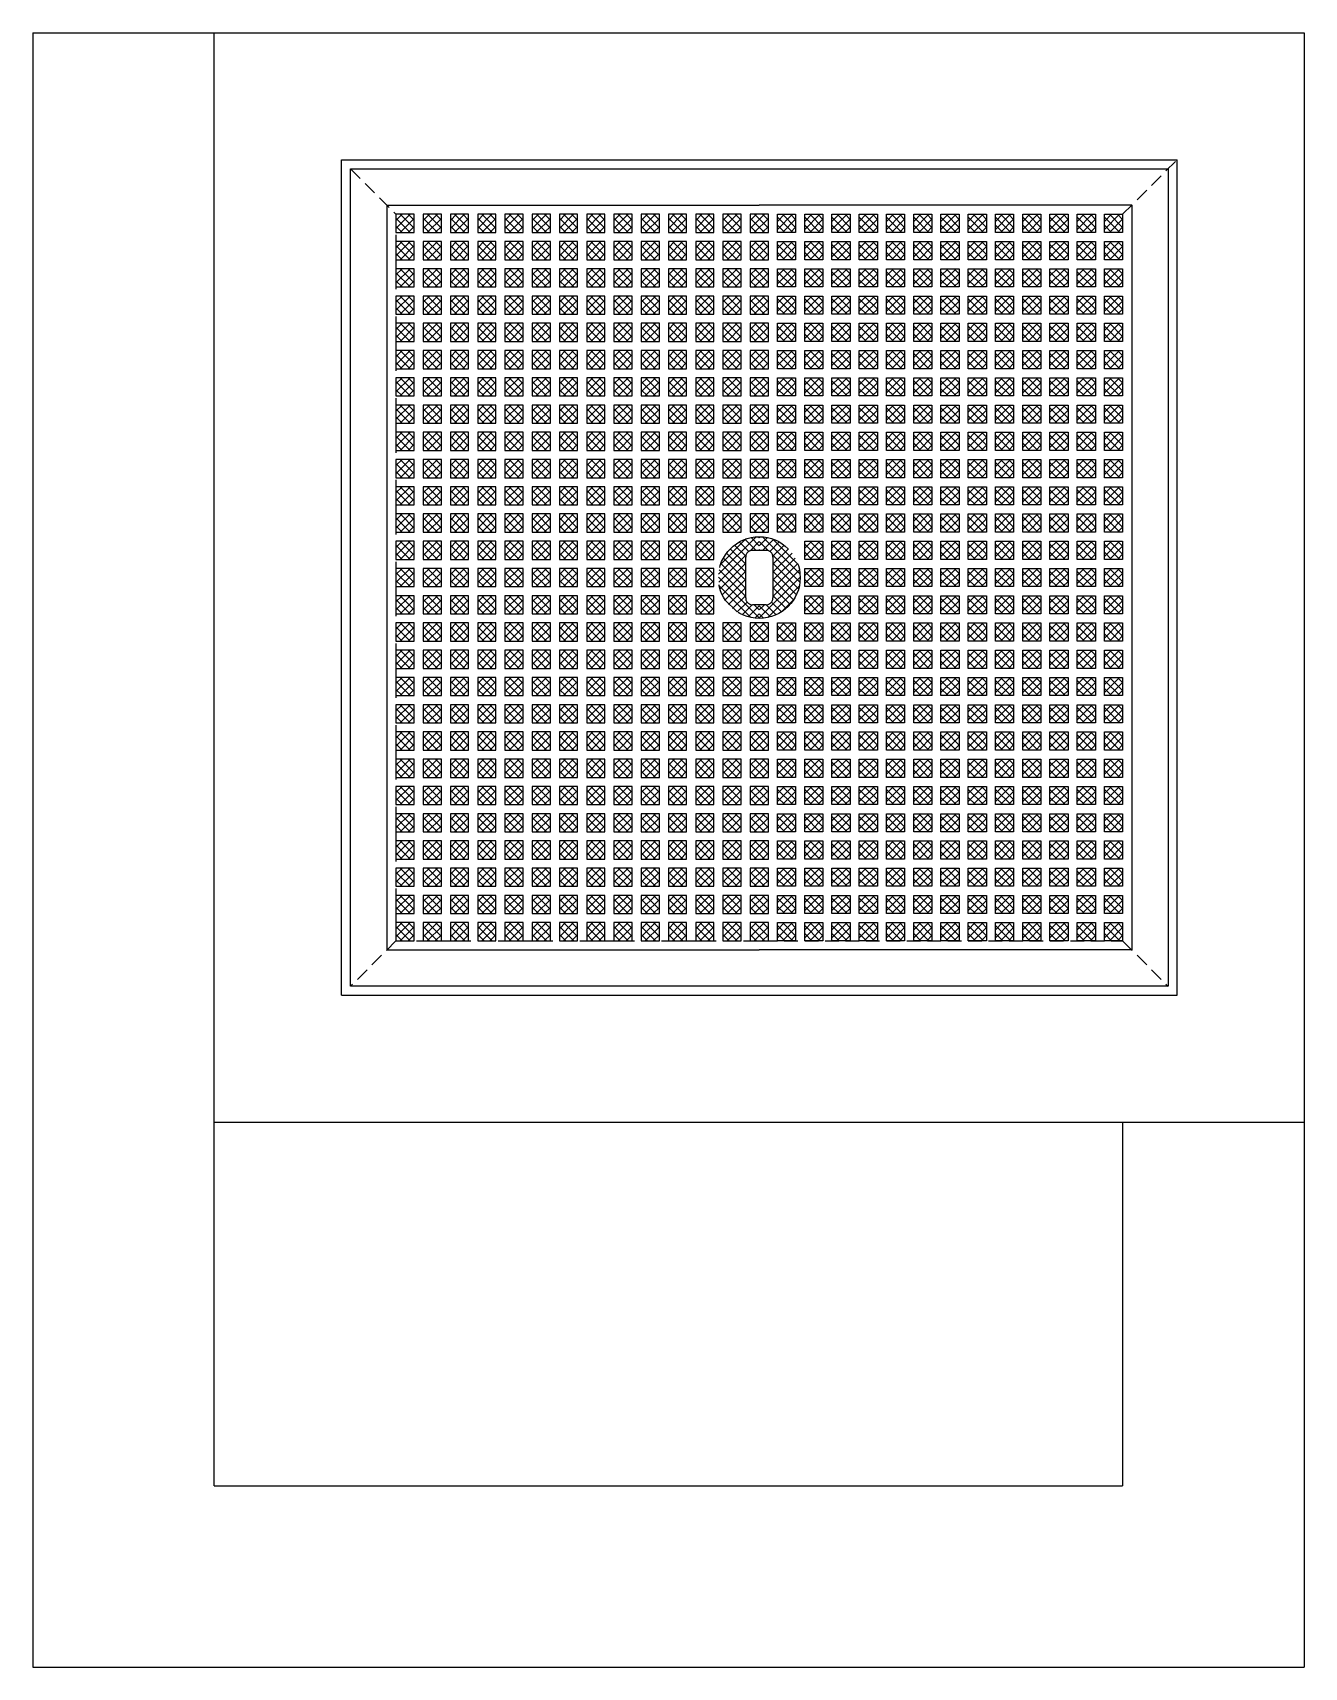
# Model space of a CAD drawing. Header units: millimetres. Extents: x -10022 to -9882, y 2919 to 3099.
import ezdxf

# ---------------------------------------------------------------- set-up
doc = ezdxf.new("R2010")
doc.units = ezdxf.units.MM
doc.header["$LTSCALE"] = 0.3
doc.linetypes.add('CENTER', pattern=[50.8, 31.75, -6.35, 6.35, -6.35])
doc.linetypes.add('DASHED', pattern=[0.75, 0.5, -0.25])
for name, color, linetype in [('1', 1, 'Continuous'), ('4', 4, 'DASHED'), ('5', 5, 'Continuous'), ('6', 6, 'CENTER')]:
    doc.layers.add(name, color=color, linetype=linetype)

# ---------------------------------------------------------------- blocks, each defined once
blk = doc.blocks.new('nap')
at = {"layer": '5'}
h = blk.add_hatch(dxfattribs=at)
h.set_pattern_fill('ANSI37', color=256, scale=5, style=0)
h.set_pattern_definition([(45, (-6417.2333, -32.8017), (-0.44194174, 0.44194174), []), (135, (-6417.2333, -32.8017), (-0.44194174, -0.44194174), [])])
h.paths.add_polyline_path([(7, 85), (5, 85), (5, 83), (7, 83)])
h = blk.add_hatch(dxfattribs=at)
h.set_pattern_fill('ANSI37', color=256, scale=5, style=0)
h.set_pattern_definition([(45, (-6414.2333, -32.8017), (-0.44194174, 0.44194174), []), (135, (-6414.2333, -32.8017), (-0.44194174, -0.44194174), [])])
h.paths.add_polyline_path([(10, 85), (8, 85), (8, 83), (10, 83)])
h = blk.add_hatch(dxfattribs=at)
h.set_pattern_fill('ANSI37', color=256, scale=5, style=0)
h.set_pattern_definition([(45, (-6411.2333, -32.8017), (-0.44194174, 0.44194174), []), (135, (-6411.2333, -32.8017), (-0.44194174, -0.44194174), [])])
h.paths.add_polyline_path([(13, 85), (11, 85), (11, 83), (13, 83)])
h = blk.add_hatch(dxfattribs=at)
h.set_pattern_fill('ANSI37', color=256, scale=5, style=0)
h.set_pattern_definition([(45, (-6408.2333, -32.8017), (-0.44194174, 0.44194174), []), (135, (-6408.2333, -32.8017), (-0.44194174, -0.44194174), [])])
h.paths.add_polyline_path([(16, 85), (14, 85), (14, 83), (16, 83)])
h = blk.add_hatch(dxfattribs=at)
h.set_pattern_fill('ANSI37', color=256, scale=5, style=0)
h.set_pattern_definition([(45, (-6405.2333, -32.8017), (-0.44194174, 0.44194174), []), (135, (-6405.2333, -32.8017), (-0.44194174, -0.44194174), [])])
h.paths.add_polyline_path([(19, 85), (17, 85), (17, 83), (19, 83)])
h = blk.add_hatch(dxfattribs=at)
h.set_pattern_fill('ANSI37', color=256, scale=5, style=0)
h.set_pattern_definition([(45, (-6402.2333, -32.8017), (-0.44194174, 0.44194174), []), (135, (-6402.2333, -32.8017), (-0.44194174, -0.44194174), [])])
h.paths.add_polyline_path([(22, 85), (20, 85), (20, 83), (22, 83)])
h = blk.add_hatch(dxfattribs=at)
h.set_pattern_fill('ANSI37', color=256, scale=5, style=0)
h.set_pattern_definition([(45, (-6399.2333, -32.8017), (-0.44194174, 0.44194174), []), (135, (-6399.2333, -32.8017), (-0.44194174, -0.44194174), [])])
h.paths.add_polyline_path([(25, 85), (23, 85), (23, 83), (25, 83)])
h = blk.add_hatch(dxfattribs=at)
h.set_pattern_fill('ANSI37', color=256, scale=5, style=0)
h.set_pattern_definition([(45, (-6396.2333, -32.8017), (-0.44194174, 0.44194174), []), (135, (-6396.2333, -32.8017), (-0.44194174, -0.44194174), [])])
h.paths.add_polyline_path([(28, 85), (26, 85), (26, 83), (28, 83)])
h = blk.add_hatch(dxfattribs=at)
h.set_pattern_fill('ANSI37', color=256, scale=5, style=0)
h.set_pattern_definition([(45, (-6393.2333, -32.8017), (-0.44194174, 0.44194174), []), (135, (-6393.2333, -32.8017), (-0.44194174, -0.44194174), [])])
h.paths.add_polyline_path([(31, 85), (29, 85), (29, 83), (31, 83)])
h = blk.add_hatch(dxfattribs=at)
h.set_pattern_fill('ANSI37', color=256, scale=5, style=0)
h.set_pattern_definition([(45, (-6390.2333, -32.8017), (-0.44194174, 0.44194174), []), (135, (-6390.2333, -32.8017), (-0.44194174, -0.44194174), [])])
h.paths.add_polyline_path([(34, 85), (32, 85), (32, 83), (34, 83)])
h = blk.add_hatch(dxfattribs=at)
h.set_pattern_fill('ANSI37', color=256, scale=5, style=0)
h.set_pattern_definition([(45, (-6387.2333, -32.8017), (-0.44194174, 0.44194174), []), (135, (-6387.2333, -32.8017), (-0.44194174, -0.44194174), [])])
h.paths.add_polyline_path([(37, 85), (35, 85), (35, 83), (37, 83)])
h = blk.add_hatch(dxfattribs=at)
h.set_pattern_fill('ANSI37', color=256, scale=5, style=0)
h.set_pattern_definition([(45, (-6384.2333, -32.8017), (-0.44194174, 0.44194174), []), (135, (-6384.2333, -32.8017), (-0.44194174, -0.44194174), [])])
h.paths.add_polyline_path([(40, 85), (38, 85), (38, 83), (40, 83)])
h = blk.add_hatch(dxfattribs=at)
h.set_pattern_fill('ANSI37', color=256, scale=5, style=0)
h.set_pattern_definition([(45, (-6381.2333, -32.8017), (-0.44194174, 0.44194174), []), (135, (-6381.2333, -32.8017), (-0.44194174, -0.44194174), [])])
h.paths.add_polyline_path([(43, 85), (41, 85), (41, 83), (43, 83)])
h = blk.add_hatch(dxfattribs=at)
h.set_pattern_fill('ANSI37', color=256, scale=5, style=0)
h.set_pattern_definition([(45, (-6378.2333, -32.8017), (-0.44194174, 0.44194174), []), (135, (-6378.2333, -32.8017), (-0.44194174, -0.44194174), [])])
h.paths.add_polyline_path([(46, 85), (44, 85), (44, 83), (46, 83)])
h = blk.add_hatch(dxfattribs=at)
h.set_pattern_fill('ANSI37', color=256, scale=5, style=0)
h.set_pattern_definition([(135, (6471.2333, -32.8017), (0.44194174, 0.44194174), []), (45, (6471.2333, -32.8017), (0.44194174, -0.44194174), [])])
h.paths.add_polyline_path([(47, 85), (49, 85), (49, 83), (47, 83)])
h = blk.add_hatch(dxfattribs=at)
h.set_pattern_fill('ANSI37', color=256, scale=5, style=0)
h.set_pattern_definition([(135, (6474.2333, -32.8017), (0.44194174, 0.44194174), []), (45, (6474.2333, -32.8017), (0.44194174, -0.44194174), [])])
h.paths.add_polyline_path([(50, 85), (52, 85), (52, 83), (50, 83)])
h = blk.add_hatch(dxfattribs=at)
h.set_pattern_fill('ANSI37', color=256, scale=5, style=0)
h.set_pattern_definition([(135, (6477.2333, -32.8017), (0.44194174, 0.44194174), []), (45, (6477.2333, -32.8017), (0.44194174, -0.44194174), [])])
h.paths.add_polyline_path([(53, 85), (55, 85), (55, 83), (53, 83)])
h = blk.add_hatch(dxfattribs=at)
h.set_pattern_fill('ANSI37', color=256, scale=5, style=0)
h.set_pattern_definition([(135, (6480.2333, -32.8017), (0.44194174, 0.44194174), []), (45, (6480.2333, -32.8017), (0.44194174, -0.44194174), [])])
h.paths.add_polyline_path([(56, 85), (58, 85), (58, 83), (56, 83)])
h = blk.add_hatch(dxfattribs=at)
h.set_pattern_fill('ANSI37', color=256, scale=5, style=0)
h.set_pattern_definition([(135, (6483.2333, -32.8017), (0.44194174, 0.44194174), []), (45, (6483.2333, -32.8017), (0.44194174, -0.44194174), [])])
h.paths.add_polyline_path([(59, 85), (61, 85), (61, 83), (59, 83)])
h = blk.add_hatch(dxfattribs=at)
h.set_pattern_fill('ANSI37', color=256, scale=5, style=0)
h.set_pattern_definition([(135, (6486.2333, -32.8017), (0.44194174, 0.44194174), []), (45, (6486.2333, -32.8017), (0.44194174, -0.44194174), [])])
h.paths.add_polyline_path([(62, 85), (64, 85), (64, 83), (62, 83)])
h = blk.add_hatch(dxfattribs=at)
h.set_pattern_fill('ANSI37', color=256, scale=5, style=0)
h.set_pattern_definition([(135, (6489.2333, -32.8017), (0.44194174, 0.44194174), []), (45, (6489.2333, -32.8017), (0.44194174, -0.44194174), [])])
h.paths.add_polyline_path([(65, 85), (67, 85), (67, 83), (65, 83)])
h = blk.add_hatch(dxfattribs=at)
h.set_pattern_fill('ANSI37', color=256, scale=5, style=0)
h.set_pattern_definition([(135, (6492.2333, -32.8017), (0.44194174, 0.44194174), []), (45, (6492.2333, -32.8017), (0.44194174, -0.44194174), [])])
h.paths.add_polyline_path([(68, 85), (70, 85), (70, 83), (68, 83)])
h = blk.add_hatch(dxfattribs=at)
h.set_pattern_fill('ANSI37', color=256, scale=5, style=0)
h.set_pattern_definition([(135, (6495.2333, -32.8017), (0.44194174, 0.44194174), []), (45, (6495.2333, -32.8017), (0.44194174, -0.44194174), [])])
h.paths.add_polyline_path([(71, 85), (73, 85), (73, 83), (71, 83)])
h = blk.add_hatch(dxfattribs=at)
h.set_pattern_fill('ANSI37', color=256, scale=5, style=0)
h.set_pattern_definition([(135, (6498.2333, -32.8017), (0.44194174, 0.44194174), []), (45, (6498.2333, -32.8017), (0.44194174, -0.44194174), [])])
h.paths.add_polyline_path([(74, 85), (76, 85), (76, 83), (74, 83)])
h = blk.add_hatch(dxfattribs=at)
h.set_pattern_fill('ANSI37', color=256, scale=5, style=0)
h.set_pattern_definition([(135, (6501.2333, -32.8017), (0.44194174, 0.44194174), []), (45, (6501.2333, -32.8017), (0.44194174, -0.44194174), [])])
h.paths.add_polyline_path([(77, 85), (79, 85), (79, 83), (77, 83)])
h = blk.add_hatch(dxfattribs=at)
h.set_pattern_fill('ANSI37', color=256, scale=5, style=0)
h.set_pattern_definition([(135, (6504.2333, -32.8017), (0.44194174, 0.44194174), []), (45, (6504.2333, -32.8017), (0.44194174, -0.44194174), [])])
h.paths.add_polyline_path([(80, 85), (82, 85), (82, 83), (80, 83)])
h = blk.add_hatch(dxfattribs=at)
h.set_pattern_fill('ANSI37', color=256, scale=5, style=0)
h.set_pattern_definition([(135, (6507.2333, -32.8017), (0.44194174, 0.44194174), []), (45, (6507.2333, -32.8017), (0.44194174, -0.44194174), [])])
h.paths.add_polyline_path([(83, 85), (85, 85), (85, 83), (83, 83)])
h = blk.add_hatch(dxfattribs=at)
h.set_pattern_fill('ANSI37', color=256, scale=5, style=0)
h.set_pattern_definition([(45, (-6417.2333, -35.8017), (-0.44194174, 0.44194174), []), (135, (-6417.2333, -35.8017), (-0.44194174, -0.44194174), [])])
h.paths.add_polyline_path([(7, 82), (5, 82), (5, 80), (7, 80)])
h = blk.add_hatch(dxfattribs=at)
h.set_pattern_fill('ANSI37', color=256, scale=5, style=0)
h.set_pattern_definition([(45, (-6414.2333, -35.8017), (-0.44194174, 0.44194174), []), (135, (-6414.2333, -35.8017), (-0.44194174, -0.44194174), [])])
h.paths.add_polyline_path([(10, 82), (8, 82), (8, 80), (10, 80)])
h = blk.add_hatch(dxfattribs=at)
h.set_pattern_fill('ANSI37', color=256, scale=5, style=0)
h.set_pattern_definition([(45, (-6411.2333, -35.8017), (-0.44194174, 0.44194174), []), (135, (-6411.2333, -35.8017), (-0.44194174, -0.44194174), [])])
h.paths.add_polyline_path([(13, 82), (11, 82), (11, 80), (13, 80)])
h = blk.add_hatch(dxfattribs=at)
h.set_pattern_fill('ANSI37', color=256, scale=5, style=0)
h.set_pattern_definition([(45, (-6408.2333, -35.8017), (-0.44194174, 0.44194174), []), (135, (-6408.2333, -35.8017), (-0.44194174, -0.44194174), [])])
h.paths.add_polyline_path([(16, 82), (14, 82), (14, 80), (16, 80)])
h = blk.add_hatch(dxfattribs=at)
h.set_pattern_fill('ANSI37', color=256, scale=5, style=0)
h.set_pattern_definition([(45, (-6405.2333, -35.8017), (-0.44194174, 0.44194174), []), (135, (-6405.2333, -35.8017), (-0.44194174, -0.44194174), [])])
h.paths.add_polyline_path([(19, 82), (17, 82), (17, 80), (19, 80)])
h = blk.add_hatch(dxfattribs=at)
h.set_pattern_fill('ANSI37', color=256, scale=5, style=0)
h.set_pattern_definition([(45, (-6402.2333, -35.8017), (-0.44194174, 0.44194174), []), (135, (-6402.2333, -35.8017), (-0.44194174, -0.44194174), [])])
h.paths.add_polyline_path([(22, 82), (20, 82), (20, 80), (22, 80)])
h = blk.add_hatch(dxfattribs=at)
h.set_pattern_fill('ANSI37', color=256, scale=5, style=0)
h.set_pattern_definition([(45, (-6399.2333, -35.8017), (-0.44194174, 0.44194174), []), (135, (-6399.2333, -35.8017), (-0.44194174, -0.44194174), [])])
h.paths.add_polyline_path([(25, 82), (23, 82), (23, 80), (25, 80)])
h = blk.add_hatch(dxfattribs=at)
h.set_pattern_fill('ANSI37', color=256, scale=5, style=0)
h.set_pattern_definition([(45, (-6396.2333, -35.8017), (-0.44194174, 0.44194174), []), (135, (-6396.2333, -35.8017), (-0.44194174, -0.44194174), [])])
h.paths.add_polyline_path([(28, 82), (26, 82), (26, 80), (28, 80)])
h = blk.add_hatch(dxfattribs=at)
h.set_pattern_fill('ANSI37', color=256, scale=5, style=0)
h.set_pattern_definition([(45, (-6393.2333, -35.8017), (-0.44194174, 0.44194174), []), (135, (-6393.2333, -35.8017), (-0.44194174, -0.44194174), [])])
h.paths.add_polyline_path([(31, 82), (29, 82), (29, 80), (31, 80)])
h = blk.add_hatch(dxfattribs=at)
h.set_pattern_fill('ANSI37', color=256, scale=5, style=0)
h.set_pattern_definition([(45, (-6390.2333, -35.8017), (-0.44194174, 0.44194174), []), (135, (-6390.2333, -35.8017), (-0.44194174, -0.44194174), [])])
h.paths.add_polyline_path([(34, 82), (32, 82), (32, 80), (34, 80)])
h = blk.add_hatch(dxfattribs=at)
h.set_pattern_fill('ANSI37', color=256, scale=5, style=0)
h.set_pattern_definition([(45, (-6387.2333, -35.8017), (-0.44194174, 0.44194174), []), (135, (-6387.2333, -35.8017), (-0.44194174, -0.44194174), [])])
h.paths.add_polyline_path([(37, 82), (35, 82), (35, 80), (37, 80)])
h = blk.add_hatch(dxfattribs=at)
h.set_pattern_fill('ANSI37', color=256, scale=5, style=0)
h.set_pattern_definition([(45, (-6384.2333, -35.8017), (-0.44194174, 0.44194174), []), (135, (-6384.2333, -35.8017), (-0.44194174, -0.44194174), [])])
h.paths.add_polyline_path([(40, 82), (38, 82), (38, 80), (40, 80)])
h = blk.add_hatch(dxfattribs=at)
h.set_pattern_fill('ANSI37', color=256, scale=5, style=0)
h.set_pattern_definition([(45, (-6381.2333, -35.8017), (-0.44194174, 0.44194174), []), (135, (-6381.2333, -35.8017), (-0.44194174, -0.44194174), [])])
h.paths.add_polyline_path([(43, 82), (41, 82), (41, 80), (43, 80)])
h = blk.add_hatch(dxfattribs=at)
h.set_pattern_fill('ANSI37', color=256, scale=5, style=0)
h.set_pattern_definition([(45, (-6378.2333, -35.8017), (-0.44194174, 0.44194174), []), (135, (-6378.2333, -35.8017), (-0.44194174, -0.44194174), [])])
h.paths.add_polyline_path([(46, 82), (44, 82), (44, 80), (46, 80)])
h = blk.add_hatch(dxfattribs=at)
h.set_pattern_fill('ANSI37', color=256, scale=5, style=0)
h.set_pattern_definition([(135, (6471.2333, -35.8017), (0.44194174, 0.44194174), []), (45, (6471.2333, -35.8017), (0.44194174, -0.44194174), [])])
h.paths.add_polyline_path([(47, 82), (49, 82), (49, 80), (47, 80)])
h = blk.add_hatch(dxfattribs=at)
h.set_pattern_fill('ANSI37', color=256, scale=5, style=0)
h.set_pattern_definition([(135, (6474.2333, -35.8017), (0.44194174, 0.44194174), []), (45, (6474.2333, -35.8017), (0.44194174, -0.44194174), [])])
h.paths.add_polyline_path([(50, 82), (52, 82), (52, 80), (50, 80)])
h = blk.add_hatch(dxfattribs=at)
h.set_pattern_fill('ANSI37', color=256, scale=5, style=0)
h.set_pattern_definition([(135, (6477.2333, -35.8017), (0.44194174, 0.44194174), []), (45, (6477.2333, -35.8017), (0.44194174, -0.44194174), [])])
h.paths.add_polyline_path([(53, 82), (55, 82), (55, 80), (53, 80)])
h = blk.add_hatch(dxfattribs=at)
h.set_pattern_fill('ANSI37', color=256, scale=5, style=0)
h.set_pattern_definition([(135, (6480.2333, -35.8017), (0.44194174, 0.44194174), []), (45, (6480.2333, -35.8017), (0.44194174, -0.44194174), [])])
h.paths.add_polyline_path([(56, 82), (58, 82), (58, 80), (56, 80)])
h = blk.add_hatch(dxfattribs=at)
h.set_pattern_fill('ANSI37', color=256, scale=5, style=0)
h.set_pattern_definition([(135, (6483.2333, -35.8017), (0.44194174, 0.44194174), []), (45, (6483.2333, -35.8017), (0.44194174, -0.44194174), [])])
h.paths.add_polyline_path([(59, 82), (61, 82), (61, 80), (59, 80)])
h = blk.add_hatch(dxfattribs=at)
h.set_pattern_fill('ANSI37', color=256, scale=5, style=0)
h.set_pattern_definition([(135, (6486.2333, -35.8017), (0.44194174, 0.44194174), []), (45, (6486.2333, -35.8017), (0.44194174, -0.44194174), [])])
h.paths.add_polyline_path([(62, 82), (64, 82), (64, 80), (62, 80)])
h = blk.add_hatch(dxfattribs=at)
h.set_pattern_fill('ANSI37', color=256, scale=5, style=0)
h.set_pattern_definition([(135, (6489.2333, -35.8017), (0.44194174, 0.44194174), []), (45, (6489.2333, -35.8017), (0.44194174, -0.44194174), [])])
h.paths.add_polyline_path([(65, 82), (67, 82), (67, 80), (65, 80)])
h = blk.add_hatch(dxfattribs=at)
h.set_pattern_fill('ANSI37', color=256, scale=5, style=0)
h.set_pattern_definition([(135, (6492.2333, -35.8017), (0.44194174, 0.44194174), []), (45, (6492.2333, -35.8017), (0.44194174, -0.44194174), [])])
h.paths.add_polyline_path([(68, 82), (70, 82), (70, 80), (68, 80)])
h = blk.add_hatch(dxfattribs=at)
h.set_pattern_fill('ANSI37', color=256, scale=5, style=0)
h.set_pattern_definition([(135, (6495.2333, -35.8017), (0.44194174, 0.44194174), []), (45, (6495.2333, -35.8017), (0.44194174, -0.44194174), [])])
h.paths.add_polyline_path([(71, 82), (73, 82), (73, 80), (71, 80)])
h = blk.add_hatch(dxfattribs=at)
h.set_pattern_fill('ANSI37', color=256, scale=5, style=0)
h.set_pattern_definition([(135, (6498.2333, -35.8017), (0.44194174, 0.44194174), []), (45, (6498.2333, -35.8017), (0.44194174, -0.44194174), [])])
h.paths.add_polyline_path([(74, 82), (76, 82), (76, 80), (74, 80)])
h = blk.add_hatch(dxfattribs=at)
h.set_pattern_fill('ANSI37', color=256, scale=5, style=0)
h.set_pattern_definition([(135, (6501.2333, -35.8017), (0.44194174, 0.44194174), []), (45, (6501.2333, -35.8017), (0.44194174, -0.44194174), [])])
h.paths.add_polyline_path([(77, 82), (79, 82), (79, 80), (77, 80)])
h = blk.add_hatch(dxfattribs=at)
h.set_pattern_fill('ANSI37', color=256, scale=5, style=0)
h.set_pattern_definition([(135, (6504.2333, -35.8017), (0.44194174, 0.44194174), []), (45, (6504.2333, -35.8017), (0.44194174, -0.44194174), [])])
h.paths.add_polyline_path([(80, 82), (82, 82), (82, 80), (80, 80)])
h = blk.add_hatch(dxfattribs=at)
h.set_pattern_fill('ANSI37', color=256, scale=5, style=0)
h.set_pattern_definition([(135, (6507.2333, -35.8017), (0.44194174, 0.44194174), []), (45, (6507.2333, -35.8017), (0.44194174, -0.44194174), [])])
h.paths.add_polyline_path([(83, 82), (85, 82), (85, 80), (83, 80)])
h = blk.add_hatch(dxfattribs=at)
h.set_pattern_fill('ANSI37', color=256, scale=5, style=0)
h.set_pattern_definition([(45, (-6417.2333, -38.8017), (-0.44194174, 0.44194174), []), (135, (-6417.2333, -38.8017), (-0.44194174, -0.44194174), [])])
h.paths.add_polyline_path([(7, 79), (5, 79), (5, 77), (7, 77)])
h = blk.add_hatch(dxfattribs=at)
h.set_pattern_fill('ANSI37', color=256, scale=5, style=0)
h.set_pattern_definition([(45, (-6414.2333, -38.8017), (-0.44194174, 0.44194174), []), (135, (-6414.2333, -38.8017), (-0.44194174, -0.44194174), [])])
h.paths.add_polyline_path([(10, 79), (8, 79), (8, 77), (10, 77)])
h = blk.add_hatch(dxfattribs=at)
h.set_pattern_fill('ANSI37', color=256, scale=5, style=0)
h.set_pattern_definition([(45, (-6411.2333, -38.8017), (-0.44194174, 0.44194174), []), (135, (-6411.2333, -38.8017), (-0.44194174, -0.44194174), [])])
h.paths.add_polyline_path([(13, 79), (11, 79), (11, 77), (13, 77)])
h = blk.add_hatch(dxfattribs=at)
h.set_pattern_fill('ANSI37', color=256, scale=5, style=0)
h.set_pattern_definition([(45, (-6408.2333, -38.8017), (-0.44194174, 0.44194174), []), (135, (-6408.2333, -38.8017), (-0.44194174, -0.44194174), [])])
h.paths.add_polyline_path([(16, 79), (14, 79), (14, 77), (16, 77)])
h = blk.add_hatch(dxfattribs=at)
h.set_pattern_fill('ANSI37', color=256, scale=5, style=0)
h.set_pattern_definition([(45, (-6405.2333, -38.8017), (-0.44194174, 0.44194174), []), (135, (-6405.2333, -38.8017), (-0.44194174, -0.44194174), [])])
h.paths.add_polyline_path([(19, 79), (17, 79), (17, 77), (19, 77)])
h = blk.add_hatch(dxfattribs=at)
h.set_pattern_fill('ANSI37', color=256, scale=5, style=0)
h.set_pattern_definition([(45, (-6402.2333, -38.8017), (-0.44194174, 0.44194174), []), (135, (-6402.2333, -38.8017), (-0.44194174, -0.44194174), [])])
h.paths.add_polyline_path([(22, 79), (20, 79), (20, 77), (22, 77)])
h = blk.add_hatch(dxfattribs=at)
h.set_pattern_fill('ANSI37', color=256, scale=5, style=0)
h.set_pattern_definition([(45, (-6399.2333, -38.8017), (-0.44194174, 0.44194174), []), (135, (-6399.2333, -38.8017), (-0.44194174, -0.44194174), [])])
h.paths.add_polyline_path([(25, 79), (23, 79), (23, 77), (25, 77)])
h = blk.add_hatch(dxfattribs=at)
h.set_pattern_fill('ANSI37', color=256, scale=5, style=0)
h.set_pattern_definition([(45, (-6396.2333, -38.8017), (-0.44194174, 0.44194174), []), (135, (-6396.2333, -38.8017), (-0.44194174, -0.44194174), [])])
h.paths.add_polyline_path([(28, 79), (26, 79), (26, 77), (28, 77)])
h = blk.add_hatch(dxfattribs=at)
h.set_pattern_fill('ANSI37', color=256, scale=5, style=0)
h.set_pattern_definition([(45, (-6393.2333, -38.8017), (-0.44194174, 0.44194174), []), (135, (-6393.2333, -38.8017), (-0.44194174, -0.44194174), [])])
h.paths.add_polyline_path([(31, 79), (29, 79), (29, 77), (31, 77)])
h = blk.add_hatch(dxfattribs=at)
h.set_pattern_fill('ANSI37', color=256, scale=5, style=0)
h.set_pattern_definition([(45, (-6390.2333, -38.8017), (-0.44194174, 0.44194174), []), (135, (-6390.2333, -38.8017), (-0.44194174, -0.44194174), [])])
h.paths.add_polyline_path([(34, 79), (32, 79), (32, 77), (34, 77)])
h = blk.add_hatch(dxfattribs=at)
h.set_pattern_fill('ANSI37', color=256, scale=5, style=0)
h.set_pattern_definition([(45, (-6387.2333, -38.8017), (-0.44194174, 0.44194174), []), (135, (-6387.2333, -38.8017), (-0.44194174, -0.44194174), [])])
h.paths.add_polyline_path([(37, 79), (35, 79), (35, 77), (37, 77)])
h = blk.add_hatch(dxfattribs=at)
h.set_pattern_fill('ANSI37', color=256, scale=5, style=0)
h.set_pattern_definition([(45, (-6384.2333, -38.8017), (-0.44194174, 0.44194174), []), (135, (-6384.2333, -38.8017), (-0.44194174, -0.44194174), [])])
h.paths.add_polyline_path([(40, 79), (38, 79), (38, 77), (40, 77)])
h = blk.add_hatch(dxfattribs=at)
h.set_pattern_fill('ANSI37', color=256, scale=5, style=0)
h.set_pattern_definition([(45, (-6381.2333, -38.8017), (-0.44194174, 0.44194174), []), (135, (-6381.2333, -38.8017), (-0.44194174, -0.44194174), [])])
h.paths.add_polyline_path([(43, 79), (41, 79), (41, 77), (43, 77)])
h = blk.add_hatch(dxfattribs=at)
h.set_pattern_fill('ANSI37', color=256, scale=5, style=0)
h.set_pattern_definition([(45, (-6378.2333, -38.8017), (-0.44194174, 0.44194174), []), (135, (-6378.2333, -38.8017), (-0.44194174, -0.44194174), [])])
h.paths.add_polyline_path([(46, 79), (44, 79), (44, 77), (46, 77)])
h = blk.add_hatch(dxfattribs=at)
h.set_pattern_fill('ANSI37', color=256, scale=5, style=0)
h.set_pattern_definition([(135, (6471.2333, -38.8017), (0.44194174, 0.44194174), []), (45, (6471.2333, -38.8017), (0.44194174, -0.44194174), [])])
h.paths.add_polyline_path([(47, 79), (49, 79), (49, 77), (47, 77)])
h = blk.add_hatch(dxfattribs=at)
h.set_pattern_fill('ANSI37', color=256, scale=5, style=0)
h.set_pattern_definition([(135, (6474.2333, -38.8017), (0.44194174, 0.44194174), []), (45, (6474.2333, -38.8017), (0.44194174, -0.44194174), [])])
h.paths.add_polyline_path([(50, 79), (52, 79), (52, 77), (50, 77)])
h = blk.add_hatch(dxfattribs=at)
h.set_pattern_fill('ANSI37', color=256, scale=5, style=0)
h.set_pattern_definition([(135, (6477.2333, -38.8017), (0.44194174, 0.44194174), []), (45, (6477.2333, -38.8017), (0.44194174, -0.44194174), [])])
h.paths.add_polyline_path([(53, 79), (55, 79), (55, 77), (53, 77)])
h = blk.add_hatch(dxfattribs=at)
h.set_pattern_fill('ANSI37', color=256, scale=5, style=0)
h.set_pattern_definition([(135, (6480.2333, -38.8017), (0.44194174, 0.44194174), []), (45, (6480.2333, -38.8017), (0.44194174, -0.44194174), [])])
h.paths.add_polyline_path([(56, 79), (58, 79), (58, 77), (56, 77)])
h = blk.add_hatch(dxfattribs=at)
h.set_pattern_fill('ANSI37', color=256, scale=5, style=0)
h.set_pattern_definition([(135, (6483.2333, -38.8017), (0.44194174, 0.44194174), []), (45, (6483.2333, -38.8017), (0.44194174, -0.44194174), [])])
h.paths.add_polyline_path([(59, 79), (61, 79), (61, 77), (59, 77)])
h = blk.add_hatch(dxfattribs=at)
h.set_pattern_fill('ANSI37', color=256, scale=5, style=0)
h.set_pattern_definition([(135, (6486.2333, -38.8017), (0.44194174, 0.44194174), []), (45, (6486.2333, -38.8017), (0.44194174, -0.44194174), [])])
h.paths.add_polyline_path([(62, 79), (64, 79), (64, 77), (62, 77)])
h = blk.add_hatch(dxfattribs=at)
h.set_pattern_fill('ANSI37', color=256, scale=5, style=0)
h.set_pattern_definition([(135, (6489.2333, -38.8017), (0.44194174, 0.44194174), []), (45, (6489.2333, -38.8017), (0.44194174, -0.44194174), [])])
h.paths.add_polyline_path([(65, 79), (67, 79), (67, 77), (65, 77)])
h = blk.add_hatch(dxfattribs=at)
h.set_pattern_fill('ANSI37', color=256, scale=5, style=0)
h.set_pattern_definition([(135, (6492.2333, -38.8017), (0.44194174, 0.44194174), []), (45, (6492.2333, -38.8017), (0.44194174, -0.44194174), [])])
h.paths.add_polyline_path([(68, 79), (70, 79), (70, 77), (68, 77)])
h = blk.add_hatch(dxfattribs=at)
h.set_pattern_fill('ANSI37', color=256, scale=5, style=0)
h.set_pattern_definition([(135, (6495.2333, -38.8017), (0.44194174, 0.44194174), []), (45, (6495.2333, -38.8017), (0.44194174, -0.44194174), [])])
h.paths.add_polyline_path([(71, 79), (73, 79), (73, 77), (71, 77)])
h = blk.add_hatch(dxfattribs=at)
h.set_pattern_fill('ANSI37', color=256, scale=5, style=0)
h.set_pattern_definition([(135, (6498.2333, -38.8017), (0.44194174, 0.44194174), []), (45, (6498.2333, -38.8017), (0.44194174, -0.44194174), [])])
h.paths.add_polyline_path([(74, 79), (76, 79), (76, 77), (74, 77)])
h = blk.add_hatch(dxfattribs=at)
h.set_pattern_fill('ANSI37', color=256, scale=5, style=0)
h.set_pattern_definition([(135, (6501.2333, -38.8017), (0.44194174, 0.44194174), []), (45, (6501.2333, -38.8017), (0.44194174, -0.44194174), [])])
h.paths.add_polyline_path([(77, 79), (79, 79), (79, 77), (77, 77)])
h = blk.add_hatch(dxfattribs=at)
h.set_pattern_fill('ANSI37', color=256, scale=5, style=0)
h.set_pattern_definition([(135, (6504.2333, -38.8017), (0.44194174, 0.44194174), []), (45, (6504.2333, -38.8017), (0.44194174, -0.44194174), [])])
h.paths.add_polyline_path([(80, 79), (82, 79), (82, 77), (80, 77)])
h = blk.add_hatch(dxfattribs=at)
h.set_pattern_fill('ANSI37', color=256, scale=5, style=0)
h.set_pattern_definition([(135, (6507.2333, -38.8017), (0.44194174, 0.44194174), []), (45, (6507.2333, -38.8017), (0.44194174, -0.44194174), [])])
h.paths.add_polyline_path([(83, 79), (85, 79), (85, 77), (83, 77)])
h = blk.add_hatch(dxfattribs=at)
h.set_pattern_fill('ANSI37', color=256, scale=5, style=0)
h.set_pattern_definition([(45, (-6417.2333, -41.8017), (-0.44194174, 0.44194174), []), (135, (-6417.2333, -41.8017), (-0.44194174, -0.44194174), [])])
h.paths.add_polyline_path([(7, 76), (5, 76), (5, 74), (7, 74)])
h = blk.add_hatch(dxfattribs=at)
h.set_pattern_fill('ANSI37', color=256, scale=5, style=0)
h.set_pattern_definition([(45, (-6414.2333, -41.8017), (-0.44194174, 0.44194174), []), (135, (-6414.2333, -41.8017), (-0.44194174, -0.44194174), [])])
h.paths.add_polyline_path([(10, 76), (8, 76), (8, 74), (10, 74)])
h = blk.add_hatch(dxfattribs=at)
h.set_pattern_fill('ANSI37', color=256, scale=5, style=0)
h.set_pattern_definition([(45, (-6411.2333, -41.8017), (-0.44194174, 0.44194174), []), (135, (-6411.2333, -41.8017), (-0.44194174, -0.44194174), [])])
h.paths.add_polyline_path([(13, 76), (11, 76), (11, 74), (13, 74)])
h = blk.add_hatch(dxfattribs=at)
h.set_pattern_fill('ANSI37', color=256, scale=5, style=0)
h.set_pattern_definition([(45, (-6408.2333, -41.8017), (-0.44194174, 0.44194174), []), (135, (-6408.2333, -41.8017), (-0.44194174, -0.44194174), [])])
h.paths.add_polyline_path([(16, 76), (14, 76), (14, 74), (16, 74)])
h = blk.add_hatch(dxfattribs=at)
h.set_pattern_fill('ANSI37', color=256, scale=5, style=0)
h.set_pattern_definition([(45, (-6405.2333, -41.8017), (-0.44194174, 0.44194174), []), (135, (-6405.2333, -41.8017), (-0.44194174, -0.44194174), [])])
h.paths.add_polyline_path([(19, 76), (17, 76), (17, 74), (19, 74)])
h = blk.add_hatch(dxfattribs=at)
h.set_pattern_fill('ANSI37', color=256, scale=5, style=0)
h.set_pattern_definition([(45, (-6402.2333, -41.8017), (-0.44194174, 0.44194174), []), (135, (-6402.2333, -41.8017), (-0.44194174, -0.44194174), [])])
h.paths.add_polyline_path([(22, 76), (20, 76), (20, 74), (22, 74)])
h = blk.add_hatch(dxfattribs=at)
h.set_pattern_fill('ANSI37', color=256, scale=5, style=0)
h.set_pattern_definition([(45, (-6399.2333, -41.8017), (-0.44194174, 0.44194174), []), (135, (-6399.2333, -41.8017), (-0.44194174, -0.44194174), [])])
h.paths.add_polyline_path([(25, 76), (23, 76), (23, 74), (25, 74)])
h = blk.add_hatch(dxfattribs=at)
h.set_pattern_fill('ANSI37', color=256, scale=5, style=0)
h.set_pattern_definition([(45, (-6396.2333, -41.8017), (-0.44194174, 0.44194174), []), (135, (-6396.2333, -41.8017), (-0.44194174, -0.44194174), [])])
h.paths.add_polyline_path([(28, 76), (26, 76), (26, 74), (28, 74)])
h = blk.add_hatch(dxfattribs=at)
h.set_pattern_fill('ANSI37', color=256, scale=5, style=0)
h.set_pattern_definition([(45, (-6393.2333, -41.8017), (-0.44194174, 0.44194174), []), (135, (-6393.2333, -41.8017), (-0.44194174, -0.44194174), [])])
h.paths.add_polyline_path([(31, 76), (29, 76), (29, 74), (31, 74)])
h = blk.add_hatch(dxfattribs=at)
h.set_pattern_fill('ANSI37', color=256, scale=5, style=0)
h.set_pattern_definition([(45, (-6390.2333, -41.8017), (-0.44194174, 0.44194174), []), (135, (-6390.2333, -41.8017), (-0.44194174, -0.44194174), [])])
h.paths.add_polyline_path([(34, 76), (32, 76), (32, 74), (34, 74)])
h = blk.add_hatch(dxfattribs=at)
h.set_pattern_fill('ANSI37', color=256, scale=5, style=0)
h.set_pattern_definition([(45, (-6387.2333, -41.8017), (-0.44194174, 0.44194174), []), (135, (-6387.2333, -41.8017), (-0.44194174, -0.44194174), [])])
h.paths.add_polyline_path([(37, 76), (35, 76), (35, 74), (37, 74)])
h = blk.add_hatch(dxfattribs=at)
h.set_pattern_fill('ANSI37', color=256, scale=5, style=0)
h.set_pattern_definition([(45, (-6384.2333, -41.8017), (-0.44194174, 0.44194174), []), (135, (-6384.2333, -41.8017), (-0.44194174, -0.44194174), [])])
h.paths.add_polyline_path([(40, 76), (38, 76), (38, 74), (40, 74)])
h = blk.add_hatch(dxfattribs=at)
h.set_pattern_fill('ANSI37', color=256, scale=5, style=0)
h.set_pattern_definition([(45, (-6381.2333, -41.8017), (-0.44194174, 0.44194174), []), (135, (-6381.2333, -41.8017), (-0.44194174, -0.44194174), [])])
h.paths.add_polyline_path([(43, 76), (41, 76), (41, 74), (43, 74)])
h = blk.add_hatch(dxfattribs=at)
h.set_pattern_fill('ANSI37', color=256, scale=5, style=0)
h.set_pattern_definition([(45, (-6378.2333, -41.8017), (-0.44194174, 0.44194174), []), (135, (-6378.2333, -41.8017), (-0.44194174, -0.44194174), [])])
h.paths.add_polyline_path([(46, 76), (44, 76), (44, 74), (46, 74)])
h = blk.add_hatch(dxfattribs=at)
h.set_pattern_fill('ANSI37', color=256, scale=5, style=0)
h.set_pattern_definition([(135, (6471.2333, -41.8017), (0.44194174, 0.44194174), []), (45, (6471.2333, -41.8017), (0.44194174, -0.44194174), [])])
h.paths.add_polyline_path([(47, 76), (49, 76), (49, 74), (47, 74)])
h = blk.add_hatch(dxfattribs=at)
h.set_pattern_fill('ANSI37', color=256, scale=5, style=0)
h.set_pattern_definition([(135, (6474.2333, -41.8017), (0.44194174, 0.44194174), []), (45, (6474.2333, -41.8017), (0.44194174, -0.44194174), [])])
h.paths.add_polyline_path([(50, 76), (52, 76), (52, 74), (50, 74)])
h = blk.add_hatch(dxfattribs=at)
h.set_pattern_fill('ANSI37', color=256, scale=5, style=0)
h.set_pattern_definition([(135, (6477.2333, -41.8017), (0.44194174, 0.44194174), []), (45, (6477.2333, -41.8017), (0.44194174, -0.44194174), [])])
h.paths.add_polyline_path([(53, 76), (55, 76), (55, 74), (53, 74)])
h = blk.add_hatch(dxfattribs=at)
h.set_pattern_fill('ANSI37', color=256, scale=5, style=0)
h.set_pattern_definition([(135, (6480.2333, -41.8017), (0.44194174, 0.44194174), []), (45, (6480.2333, -41.8017), (0.44194174, -0.44194174), [])])
h.paths.add_polyline_path([(56, 76), (58, 76), (58, 74), (56, 74)])
h = blk.add_hatch(dxfattribs=at)
h.set_pattern_fill('ANSI37', color=256, scale=5, style=0)
h.set_pattern_definition([(135, (6483.2333, -41.8017), (0.44194174, 0.44194174), []), (45, (6483.2333, -41.8017), (0.44194174, -0.44194174), [])])
h.paths.add_polyline_path([(59, 76), (61, 76), (61, 74), (59, 74)])
h = blk.add_hatch(dxfattribs=at)
h.set_pattern_fill('ANSI37', color=256, scale=5, style=0)
h.set_pattern_definition([(135, (6486.2333, -41.8017), (0.44194174, 0.44194174), []), (45, (6486.2333, -41.8017), (0.44194174, -0.44194174), [])])
h.paths.add_polyline_path([(62, 76), (64, 76), (64, 74), (62, 74)])
h = blk.add_hatch(dxfattribs=at)
h.set_pattern_fill('ANSI37', color=256, scale=5, style=0)
h.set_pattern_definition([(135, (6489.2333, -41.8017), (0.44194174, 0.44194174), []), (45, (6489.2333, -41.8017), (0.44194174, -0.44194174), [])])
h.paths.add_polyline_path([(65, 76), (67, 76), (67, 74), (65, 74)])
h = blk.add_hatch(dxfattribs=at)
h.set_pattern_fill('ANSI37', color=256, scale=5, style=0)
h.set_pattern_definition([(135, (6492.2333, -41.8017), (0.44194174, 0.44194174), []), (45, (6492.2333, -41.8017), (0.44194174, -0.44194174), [])])
h.paths.add_polyline_path([(68, 76), (70, 76), (70, 74), (68, 74)])
h = blk.add_hatch(dxfattribs=at)
h.set_pattern_fill('ANSI37', color=256, scale=5, style=0)
h.set_pattern_definition([(135, (6495.2333, -41.8017), (0.44194174, 0.44194174), []), (45, (6495.2333, -41.8017), (0.44194174, -0.44194174), [])])
h.paths.add_polyline_path([(71, 76), (73, 76), (73, 74), (71, 74)])
h = blk.add_hatch(dxfattribs=at)
h.set_pattern_fill('ANSI37', color=256, scale=5, style=0)
h.set_pattern_definition([(135, (6498.2333, -41.8017), (0.44194174, 0.44194174), []), (45, (6498.2333, -41.8017), (0.44194174, -0.44194174), [])])
h.paths.add_polyline_path([(74, 76), (76, 76), (76, 74), (74, 74)])
h = blk.add_hatch(dxfattribs=at)
h.set_pattern_fill('ANSI37', color=256, scale=5, style=0)
h.set_pattern_definition([(135, (6501.2333, -41.8017), (0.44194174, 0.44194174), []), (45, (6501.2333, -41.8017), (0.44194174, -0.44194174), [])])
h.paths.add_polyline_path([(77, 76), (79, 76), (79, 74), (77, 74)])
h = blk.add_hatch(dxfattribs=at)
h.set_pattern_fill('ANSI37', color=256, scale=5, style=0)
h.set_pattern_definition([(135, (6504.2333, -41.8017), (0.44194174, 0.44194174), []), (45, (6504.2333, -41.8017), (0.44194174, -0.44194174), [])])
h.paths.add_polyline_path([(80, 76), (82, 76), (82, 74), (80, 74)])
h = blk.add_hatch(dxfattribs=at)
h.set_pattern_fill('ANSI37', color=256, scale=5, style=0)
h.set_pattern_definition([(135, (6507.2333, -41.8017), (0.44194174, 0.44194174), []), (45, (6507.2333, -41.8017), (0.44194174, -0.44194174), [])])
h.paths.add_polyline_path([(83, 76), (85, 76), (85, 74), (83, 74)])
h = blk.add_hatch(dxfattribs=at)
h.set_pattern_fill('ANSI37', color=256, scale=5, style=0)
h.set_pattern_definition([(45, (-6417.2333, -44.8017), (-0.44194174, 0.44194174), []), (135, (-6417.2333, -44.8017), (-0.44194174, -0.44194174), [])])
h.paths.add_polyline_path([(7, 73), (5, 73), (5, 71), (7, 71)])
h = blk.add_hatch(dxfattribs=at)
h.set_pattern_fill('ANSI37', color=256, scale=5, style=0)
h.set_pattern_definition([(45, (-6414.2333, -44.8017), (-0.44194174, 0.44194174), []), (135, (-6414.2333, -44.8017), (-0.44194174, -0.44194174), [])])
h.paths.add_polyline_path([(10, 73), (8, 73), (8, 71), (10, 71)])
h = blk.add_hatch(dxfattribs=at)
h.set_pattern_fill('ANSI37', color=256, scale=5, style=0)
h.set_pattern_definition([(45, (-6411.2333, -44.8017), (-0.44194174, 0.44194174), []), (135, (-6411.2333, -44.8017), (-0.44194174, -0.44194174), [])])
h.paths.add_polyline_path([(13, 73), (11, 73), (11, 71), (13, 71)])
h = blk.add_hatch(dxfattribs=at)
h.set_pattern_fill('ANSI37', color=256, scale=5, style=0)
h.set_pattern_definition([(45, (-6408.2333, -44.8017), (-0.44194174, 0.44194174), []), (135, (-6408.2333, -44.8017), (-0.44194174, -0.44194174), [])])
h.paths.add_polyline_path([(16, 73), (14, 73), (14, 71), (16, 71)])
h = blk.add_hatch(dxfattribs=at)
h.set_pattern_fill('ANSI37', color=256, scale=5, style=0)
h.set_pattern_definition([(45, (-6405.2333, -44.8017), (-0.44194174, 0.44194174), []), (135, (-6405.2333, -44.8017), (-0.44194174, -0.44194174), [])])
h.paths.add_polyline_path([(19, 73), (17, 73), (17, 71), (19, 71)])
h = blk.add_hatch(dxfattribs=at)
h.set_pattern_fill('ANSI37', color=256, scale=5, style=0)
h.set_pattern_definition([(45, (-6402.2333, -44.8017), (-0.44194174, 0.44194174), []), (135, (-6402.2333, -44.8017), (-0.44194174, -0.44194174), [])])
h.paths.add_polyline_path([(22, 73), (20, 73), (20, 71), (22, 71)])
h = blk.add_hatch(dxfattribs=at)
h.set_pattern_fill('ANSI37', color=256, scale=5, style=0)
h.set_pattern_definition([(45, (-6399.2333, -44.8017), (-0.44194174, 0.44194174), []), (135, (-6399.2333, -44.8017), (-0.44194174, -0.44194174), [])])
h.paths.add_polyline_path([(25, 73), (23, 73), (23, 71), (25, 71)])
h = blk.add_hatch(dxfattribs=at)
h.set_pattern_fill('ANSI37', color=256, scale=5, style=0)
h.set_pattern_definition([(45, (-6396.2333, -44.8017), (-0.44194174, 0.44194174), []), (135, (-6396.2333, -44.8017), (-0.44194174, -0.44194174), [])])
h.paths.add_polyline_path([(28, 73), (26, 73), (26, 71), (28, 71)])
h = blk.add_hatch(dxfattribs=at)
h.set_pattern_fill('ANSI37', color=256, scale=5, style=0)
h.set_pattern_definition([(45, (-6393.2333, -44.8017), (-0.44194174, 0.44194174), []), (135, (-6393.2333, -44.8017), (-0.44194174, -0.44194174), [])])
h.paths.add_polyline_path([(31, 73), (29, 73), (29, 71), (31, 71)])
h = blk.add_hatch(dxfattribs=at)
h.set_pattern_fill('ANSI37', color=256, scale=5, style=0)
h.set_pattern_definition([(45, (-6390.2333, -44.8017), (-0.44194174, 0.44194174), []), (135, (-6390.2333, -44.8017), (-0.44194174, -0.44194174), [])])
h.paths.add_polyline_path([(34, 73), (32, 73), (32, 71), (34, 71)])
h = blk.add_hatch(dxfattribs=at)
h.set_pattern_fill('ANSI37', color=256, scale=5, style=0)
h.set_pattern_definition([(45, (-6387.2333, -44.8017), (-0.44194174, 0.44194174), []), (135, (-6387.2333, -44.8017), (-0.44194174, -0.44194174), [])])
h.paths.add_polyline_path([(37, 73), (35, 73), (35, 71), (37, 71)])
h = blk.add_hatch(dxfattribs=at)
h.set_pattern_fill('ANSI37', color=256, scale=5, style=0)
h.set_pattern_definition([(45, (-6384.2333, -44.8017), (-0.44194174, 0.44194174), []), (135, (-6384.2333, -44.8017), (-0.44194174, -0.44194174), [])])
h.paths.add_polyline_path([(40, 73), (38, 73), (38, 71), (40, 71)])
h = blk.add_hatch(dxfattribs=at)
h.set_pattern_fill('ANSI37', color=256, scale=5, style=0)
h.set_pattern_definition([(45, (-6381.2333, -44.8017), (-0.44194174, 0.44194174), []), (135, (-6381.2333, -44.8017), (-0.44194174, -0.44194174), [])])
h.paths.add_polyline_path([(43, 73), (41, 73), (41, 71), (43, 71)])
h = blk.add_hatch(dxfattribs=at)
h.set_pattern_fill('ANSI37', color=256, scale=5, style=0)
h.set_pattern_definition([(45, (-6378.2333, -44.8017), (-0.44194174, 0.44194174), []), (135, (-6378.2333, -44.8017), (-0.44194174, -0.44194174), [])])
h.paths.add_polyline_path([(46, 73), (44, 73), (44, 71), (46, 71)])
h = blk.add_hatch(dxfattribs=at)
h.set_pattern_fill('ANSI37', color=256, scale=5, style=0)
h.set_pattern_definition([(135, (6471.2333, -44.8017), (0.44194174, 0.44194174), []), (45, (6471.2333, -44.8017), (0.44194174, -0.44194174), [])])
h.paths.add_polyline_path([(47, 73), (49, 73), (49, 71), (47, 71)])
h = blk.add_hatch(dxfattribs=at)
h.set_pattern_fill('ANSI37', color=256, scale=5, style=0)
h.set_pattern_definition([(135, (6474.2333, -44.8017), (0.44194174, 0.44194174), []), (45, (6474.2333, -44.8017), (0.44194174, -0.44194174), [])])
h.paths.add_polyline_path([(50, 73), (52, 73), (52, 71), (50, 71)])
h = blk.add_hatch(dxfattribs=at)
h.set_pattern_fill('ANSI37', color=256, scale=5, style=0)
h.set_pattern_definition([(135, (6477.2333, -44.8017), (0.44194174, 0.44194174), []), (45, (6477.2333, -44.8017), (0.44194174, -0.44194174), [])])
h.paths.add_polyline_path([(53, 73), (55, 73), (55, 71), (53, 71)])
h = blk.add_hatch(dxfattribs=at)
h.set_pattern_fill('ANSI37', color=256, scale=5, style=0)
h.set_pattern_definition([(135, (6480.2333, -44.8017), (0.44194174, 0.44194174), []), (45, (6480.2333, -44.8017), (0.44194174, -0.44194174), [])])
h.paths.add_polyline_path([(56, 73), (58, 73), (58, 71), (56, 71)])
h = blk.add_hatch(dxfattribs=at)
h.set_pattern_fill('ANSI37', color=256, scale=5, style=0)
h.set_pattern_definition([(135, (6483.2333, -44.8017), (0.44194174, 0.44194174), []), (45, (6483.2333, -44.8017), (0.44194174, -0.44194174), [])])
h.paths.add_polyline_path([(59, 73), (61, 73), (61, 71), (59, 71)])
h = blk.add_hatch(dxfattribs=at)
h.set_pattern_fill('ANSI37', color=256, scale=5, style=0)
h.set_pattern_definition([(135, (6486.2333, -44.8017), (0.44194174, 0.44194174), []), (45, (6486.2333, -44.8017), (0.44194174, -0.44194174), [])])
h.paths.add_polyline_path([(62, 73), (64, 73), (64, 71), (62, 71)])
h = blk.add_hatch(dxfattribs=at)
h.set_pattern_fill('ANSI37', color=256, scale=5, style=0)
h.set_pattern_definition([(135, (6489.2333, -44.8017), (0.44194174, 0.44194174), []), (45, (6489.2333, -44.8017), (0.44194174, -0.44194174), [])])
h.paths.add_polyline_path([(65, 73), (67, 73), (67, 71), (65, 71)])
h = blk.add_hatch(dxfattribs=at)
h.set_pattern_fill('ANSI37', color=256, scale=5, style=0)
h.set_pattern_definition([(135, (6492.2333, -44.8017), (0.44194174, 0.44194174), []), (45, (6492.2333, -44.8017), (0.44194174, -0.44194174), [])])
h.paths.add_polyline_path([(68, 73), (70, 73), (70, 71), (68, 71)])
h = blk.add_hatch(dxfattribs=at)
h.set_pattern_fill('ANSI37', color=256, scale=5, style=0)
h.set_pattern_definition([(135, (6495.2333, -44.8017), (0.44194174, 0.44194174), []), (45, (6495.2333, -44.8017), (0.44194174, -0.44194174), [])])
h.paths.add_polyline_path([(71, 73), (73, 73), (73, 71), (71, 71)])
h = blk.add_hatch(dxfattribs=at)
h.set_pattern_fill('ANSI37', color=256, scale=5, style=0)
h.set_pattern_definition([(135, (6498.2333, -44.8017), (0.44194174, 0.44194174), []), (45, (6498.2333, -44.8017), (0.44194174, -0.44194174), [])])
h.paths.add_polyline_path([(74, 73), (76, 73), (76, 71), (74, 71)])
h = blk.add_hatch(dxfattribs=at)
h.set_pattern_fill('ANSI37', color=256, scale=5, style=0)
h.set_pattern_definition([(135, (6501.2333, -44.8017), (0.44194174, 0.44194174), []), (45, (6501.2333, -44.8017), (0.44194174, -0.44194174), [])])
h.paths.add_polyline_path([(77, 73), (79, 73), (79, 71), (77, 71)])
h = blk.add_hatch(dxfattribs=at)
h.set_pattern_fill('ANSI37', color=256, scale=5, style=0)
h.set_pattern_definition([(135, (6504.2333, -44.8017), (0.44194174, 0.44194174), []), (45, (6504.2333, -44.8017), (0.44194174, -0.44194174), [])])
h.paths.add_polyline_path([(80, 73), (82, 73), (82, 71), (80, 71)])
h = blk.add_hatch(dxfattribs=at)
h.set_pattern_fill('ANSI37', color=256, scale=5, style=0)
h.set_pattern_definition([(135, (6507.2333, -44.8017), (0.44194174, 0.44194174), []), (45, (6507.2333, -44.8017), (0.44194174, -0.44194174), [])])
h.paths.add_polyline_path([(83, 73), (85, 73), (85, 71), (83, 71)])
h = blk.add_hatch(dxfattribs=at)
h.set_pattern_fill('ANSI37', color=256, scale=5, style=0)
h.set_pattern_definition([(45, (-6417.2333, -47.8017), (-0.44194174, 0.44194174), []), (135, (-6417.2333, -47.8017), (-0.44194174, -0.44194174), [])])
h.paths.add_polyline_path([(7, 70), (5, 70), (5, 68), (7, 68)])
h = blk.add_hatch(dxfattribs=at)
h.set_pattern_fill('ANSI37', color=256, scale=5, style=0)
h.set_pattern_definition([(45, (-6414.2333, -47.8017), (-0.44194174, 0.44194174), []), (135, (-6414.2333, -47.8017), (-0.44194174, -0.44194174), [])])
h.paths.add_polyline_path([(10, 70), (8, 70), (8, 68), (10, 68)])
h = blk.add_hatch(dxfattribs=at)
h.set_pattern_fill('ANSI37', color=256, scale=5, style=0)
h.set_pattern_definition([(45, (-6411.2333, -47.8017), (-0.44194174, 0.44194174), []), (135, (-6411.2333, -47.8017), (-0.44194174, -0.44194174), [])])
h.paths.add_polyline_path([(13, 70), (11, 70), (11, 68), (13, 68)])
h = blk.add_hatch(dxfattribs=at)
h.set_pattern_fill('ANSI37', color=256, scale=5, style=0)
h.set_pattern_definition([(45, (-6408.2333, -47.8017), (-0.44194174, 0.44194174), []), (135, (-6408.2333, -47.8017), (-0.44194174, -0.44194174), [])])
h.paths.add_polyline_path([(16, 70), (14, 70), (14, 68), (16, 68)])
h = blk.add_hatch(dxfattribs=at)
h.set_pattern_fill('ANSI37', color=256, scale=5, style=0)
h.set_pattern_definition([(45, (-6405.2333, -47.8017), (-0.44194174, 0.44194174), []), (135, (-6405.2333, -47.8017), (-0.44194174, -0.44194174), [])])
h.paths.add_polyline_path([(19, 70), (17, 70), (17, 68), (19, 68)])
h = blk.add_hatch(dxfattribs=at)
h.set_pattern_fill('ANSI37', color=256, scale=5, style=0)
h.set_pattern_definition([(45, (-6402.2333, -47.8017), (-0.44194174, 0.44194174), []), (135, (-6402.2333, -47.8017), (-0.44194174, -0.44194174), [])])
h.paths.add_polyline_path([(22, 70), (20, 70), (20, 68), (22, 68)])
h = blk.add_hatch(dxfattribs=at)
h.set_pattern_fill('ANSI37', color=256, scale=5, style=0)
h.set_pattern_definition([(45, (-6399.2333, -47.8017), (-0.44194174, 0.44194174), []), (135, (-6399.2333, -47.8017), (-0.44194174, -0.44194174), [])])
h.paths.add_polyline_path([(25, 70), (23, 70), (23, 68), (25, 68)])
h = blk.add_hatch(dxfattribs=at)
h.set_pattern_fill('ANSI37', color=256, scale=5, style=0)
h.set_pattern_definition([(45, (-6396.2333, -47.8017), (-0.44194174, 0.44194174), []), (135, (-6396.2333, -47.8017), (-0.44194174, -0.44194174), [])])
h.paths.add_polyline_path([(28, 70), (26, 70), (26, 68), (28, 68)])
h = blk.add_hatch(dxfattribs=at)
h.set_pattern_fill('ANSI37', color=256, scale=5, style=0)
h.set_pattern_definition([(45, (-6393.2333, -47.8017), (-0.44194174, 0.44194174), []), (135, (-6393.2333, -47.8017), (-0.44194174, -0.44194174), [])])
h.paths.add_polyline_path([(31, 70), (29, 70), (29, 68), (31, 68)])
h = blk.add_hatch(dxfattribs=at)
h.set_pattern_fill('ANSI37', color=256, scale=5, style=0)
h.set_pattern_definition([(45, (-6390.2333, -47.8017), (-0.44194174, 0.44194174), []), (135, (-6390.2333, -47.8017), (-0.44194174, -0.44194174), [])])
h.paths.add_polyline_path([(34, 70), (32, 70), (32, 68), (34, 68)])
h = blk.add_hatch(dxfattribs=at)
h.set_pattern_fill('ANSI37', color=256, scale=5, style=0)
h.set_pattern_definition([(45, (-6387.2333, -47.8017), (-0.44194174, 0.44194174), []), (135, (-6387.2333, -47.8017), (-0.44194174, -0.44194174), [])])
h.paths.add_polyline_path([(37, 70), (35, 70), (35, 68), (37, 68)])
h = blk.add_hatch(dxfattribs=at)
h.set_pattern_fill('ANSI37', color=256, scale=5, style=0)
h.set_pattern_definition([(45, (-6384.2333, -47.8017), (-0.44194174, 0.44194174), []), (135, (-6384.2333, -47.8017), (-0.44194174, -0.44194174), [])])
h.paths.add_polyline_path([(40, 70), (38, 70), (38, 68), (40, 68)])
h = blk.add_hatch(dxfattribs=at)
h.set_pattern_fill('ANSI37', color=256, scale=5, style=0)
h.set_pattern_definition([(45, (-6381.2333, -47.8017), (-0.44194174, 0.44194174), []), (135, (-6381.2333, -47.8017), (-0.44194174, -0.44194174), [])])
h.paths.add_polyline_path([(43, 70), (41, 70), (41, 68), (43, 68)])
h = blk.add_hatch(dxfattribs=at)
h.set_pattern_fill('ANSI37', color=256, scale=5, style=0)
h.set_pattern_definition([(45, (-6378.2333, -47.8017), (-0.44194174, 0.44194174), []), (135, (-6378.2333, -47.8017), (-0.44194174, -0.44194174), [])])
h.paths.add_polyline_path([(46, 70), (44, 70), (44, 68), (46, 68)])
h = blk.add_hatch(dxfattribs=at)
h.set_pattern_fill('ANSI37', color=256, scale=5, style=0)
h.set_pattern_definition([(135, (6471.2333, -47.8017), (0.44194174, 0.44194174), []), (45, (6471.2333, -47.8017), (0.44194174, -0.44194174), [])])
h.paths.add_polyline_path([(47, 70), (49, 70), (49, 68), (47, 68)])
h = blk.add_hatch(dxfattribs=at)
h.set_pattern_fill('ANSI37', color=256, scale=5, style=0)
h.set_pattern_definition([(135, (6474.2333, -47.8017), (0.44194174, 0.44194174), []), (45, (6474.2333, -47.8017), (0.44194174, -0.44194174), [])])
h.paths.add_polyline_path([(50, 70), (52, 70), (52, 68), (50, 68)])
h = blk.add_hatch(dxfattribs=at)
h.set_pattern_fill('ANSI37', color=256, scale=5, style=0)
h.set_pattern_definition([(135, (6477.2333, -47.8017), (0.44194174, 0.44194174), []), (45, (6477.2333, -47.8017), (0.44194174, -0.44194174), [])])
h.paths.add_polyline_path([(53, 70), (55, 70), (55, 68), (53, 68)])
h = blk.add_hatch(dxfattribs=at)
h.set_pattern_fill('ANSI37', color=256, scale=5, style=0)
h.set_pattern_definition([(135, (6480.2333, -47.8017), (0.44194174, 0.44194174), []), (45, (6480.2333, -47.8017), (0.44194174, -0.44194174), [])])
h.paths.add_polyline_path([(56, 70), (58, 70), (58, 68), (56, 68)])
h = blk.add_hatch(dxfattribs=at)
h.set_pattern_fill('ANSI37', color=256, scale=5, style=0)
h.set_pattern_definition([(135, (6483.2333, -47.8017), (0.44194174, 0.44194174), []), (45, (6483.2333, -47.8017), (0.44194174, -0.44194174), [])])
h.paths.add_polyline_path([(59, 70), (61, 70), (61, 68), (59, 68)])
h = blk.add_hatch(dxfattribs=at)
h.set_pattern_fill('ANSI37', color=256, scale=5, style=0)
h.set_pattern_definition([(135, (6486.2333, -47.8017), (0.44194174, 0.44194174), []), (45, (6486.2333, -47.8017), (0.44194174, -0.44194174), [])])
h.paths.add_polyline_path([(62, 70), (64, 70), (64, 68), (62, 68)])
h = blk.add_hatch(dxfattribs=at)
h.set_pattern_fill('ANSI37', color=256, scale=5, style=0)
h.set_pattern_definition([(135, (6489.2333, -47.8017), (0.44194174, 0.44194174), []), (45, (6489.2333, -47.8017), (0.44194174, -0.44194174), [])])
h.paths.add_polyline_path([(65, 70), (67, 70), (67, 68), (65, 68)])
h = blk.add_hatch(dxfattribs=at)
h.set_pattern_fill('ANSI37', color=256, scale=5, style=0)
h.set_pattern_definition([(135, (6492.2333, -47.8017), (0.44194174, 0.44194174), []), (45, (6492.2333, -47.8017), (0.44194174, -0.44194174), [])])
h.paths.add_polyline_path([(68, 70), (70, 70), (70, 68), (68, 68)])
h = blk.add_hatch(dxfattribs=at)
h.set_pattern_fill('ANSI37', color=256, scale=5, style=0)
h.set_pattern_definition([(135, (6495.2333, -47.8017), (0.44194174, 0.44194174), []), (45, (6495.2333, -47.8017), (0.44194174, -0.44194174), [])])
h.paths.add_polyline_path([(71, 70), (73, 70), (73, 68), (71, 68)])
h = blk.add_hatch(dxfattribs=at)
h.set_pattern_fill('ANSI37', color=256, scale=5, style=0)
h.set_pattern_definition([(135, (6498.2333, -47.8017), (0.44194174, 0.44194174), []), (45, (6498.2333, -47.8017), (0.44194174, -0.44194174), [])])
h.paths.add_polyline_path([(74, 70), (76, 70), (76, 68), (74, 68)])
h = blk.add_hatch(dxfattribs=at)
h.set_pattern_fill('ANSI37', color=256, scale=5, style=0)
h.set_pattern_definition([(135, (6501.2333, -47.8017), (0.44194174, 0.44194174), []), (45, (6501.2333, -47.8017), (0.44194174, -0.44194174), [])])
h.paths.add_polyline_path([(77, 70), (79, 70), (79, 68), (77, 68)])
h = blk.add_hatch(dxfattribs=at)
h.set_pattern_fill('ANSI37', color=256, scale=5, style=0)
h.set_pattern_definition([(135, (6504.2333, -47.8017), (0.44194174, 0.44194174), []), (45, (6504.2333, -47.8017), (0.44194174, -0.44194174), [])])
h.paths.add_polyline_path([(80, 70), (82, 70), (82, 68), (80, 68)])
h = blk.add_hatch(dxfattribs=at)
h.set_pattern_fill('ANSI37', color=256, scale=5, style=0)
h.set_pattern_definition([(135, (6507.2333, -47.8017), (0.44194174, 0.44194174), []), (45, (6507.2333, -47.8017), (0.44194174, -0.44194174), [])])
h.paths.add_polyline_path([(83, 70), (85, 70), (85, 68), (83, 68)])
h = blk.add_hatch(dxfattribs=at)
h.set_pattern_fill('ANSI37', color=256, scale=5, style=0)
h.set_pattern_definition([(45, (-6417.2333, -50.8017), (-0.44194174, 0.44194174), []), (135, (-6417.2333, -50.8017), (-0.44194174, -0.44194174), [])])
h.paths.add_polyline_path([(7, 67), (5, 67), (5, 65), (7, 65)])
h = blk.add_hatch(dxfattribs=at)
h.set_pattern_fill('ANSI37', color=256, scale=5, style=0)
h.set_pattern_definition([(45, (-6414.2333, -50.8017), (-0.44194174, 0.44194174), []), (135, (-6414.2333, -50.8017), (-0.44194174, -0.44194174), [])])
h.paths.add_polyline_path([(10, 67), (8, 67), (8, 65), (10, 65)])
h = blk.add_hatch(dxfattribs=at)
h.set_pattern_fill('ANSI37', color=256, scale=5, style=0)
h.set_pattern_definition([(45, (-6411.2333, -50.8017), (-0.44194174, 0.44194174), []), (135, (-6411.2333, -50.8017), (-0.44194174, -0.44194174), [])])
h.paths.add_polyline_path([(13, 67), (11, 67), (11, 65), (13, 65)])
h = blk.add_hatch(dxfattribs=at)
h.set_pattern_fill('ANSI37', color=256, scale=5, style=0)
h.set_pattern_definition([(45, (-6408.2333, -50.8017), (-0.44194174, 0.44194174), []), (135, (-6408.2333, -50.8017), (-0.44194174, -0.44194174), [])])
h.paths.add_polyline_path([(16, 67), (14, 67), (14, 65), (16, 65)])
h = blk.add_hatch(dxfattribs=at)
h.set_pattern_fill('ANSI37', color=256, scale=5, style=0)
h.set_pattern_definition([(45, (-6405.2333, -50.8017), (-0.44194174, 0.44194174), []), (135, (-6405.2333, -50.8017), (-0.44194174, -0.44194174), [])])
h.paths.add_polyline_path([(19, 67), (17, 67), (17, 65), (19, 65)])
h = blk.add_hatch(dxfattribs=at)
h.set_pattern_fill('ANSI37', color=256, scale=5, style=0)
h.set_pattern_definition([(45, (-6402.2333, -50.8017), (-0.44194174, 0.44194174), []), (135, (-6402.2333, -50.8017), (-0.44194174, -0.44194174), [])])
h.paths.add_polyline_path([(22, 67), (20, 67), (20, 65), (22, 65)])
h = blk.add_hatch(dxfattribs=at)
h.set_pattern_fill('ANSI37', color=256, scale=5, style=0)
h.set_pattern_definition([(45, (-6399.2333, -50.8017), (-0.44194174, 0.44194174), []), (135, (-6399.2333, -50.8017), (-0.44194174, -0.44194174), [])])
h.paths.add_polyline_path([(25, 67), (23, 67), (23, 65), (25, 65)])
h = blk.add_hatch(dxfattribs=at)
h.set_pattern_fill('ANSI37', color=256, scale=5, style=0)
h.set_pattern_definition([(45, (-6396.2333, -50.8017), (-0.44194174, 0.44194174), []), (135, (-6396.2333, -50.8017), (-0.44194174, -0.44194174), [])])
h.paths.add_polyline_path([(28, 67), (26, 67), (26, 65), (28, 65)])
h = blk.add_hatch(dxfattribs=at)
h.set_pattern_fill('ANSI37', color=256, scale=5, style=0)
h.set_pattern_definition([(45, (-6393.2333, -50.8017), (-0.44194174, 0.44194174), []), (135, (-6393.2333, -50.8017), (-0.44194174, -0.44194174), [])])
h.paths.add_polyline_path([(31, 67), (29, 67), (29, 65), (31, 65)])
h = blk.add_hatch(dxfattribs=at)
h.set_pattern_fill('ANSI37', color=256, scale=5, style=0)
h.set_pattern_definition([(45, (-6390.2333, -50.8017), (-0.44194174, 0.44194174), []), (135, (-6390.2333, -50.8017), (-0.44194174, -0.44194174), [])])
h.paths.add_polyline_path([(34, 67), (32, 67), (32, 65), (34, 65)])
h = blk.add_hatch(dxfattribs=at)
h.set_pattern_fill('ANSI37', color=256, scale=5, style=0)
h.set_pattern_definition([(45, (-6387.2333, -50.8017), (-0.44194174, 0.44194174), []), (135, (-6387.2333, -50.8017), (-0.44194174, -0.44194174), [])])
h.paths.add_polyline_path([(37, 67), (35, 67), (35, 65), (37, 65)])
h = blk.add_hatch(dxfattribs=at)
h.set_pattern_fill('ANSI37', color=256, scale=5, style=0)
h.set_pattern_definition([(45, (-6384.2333, -50.8017), (-0.44194174, 0.44194174), []), (135, (-6384.2333, -50.8017), (-0.44194174, -0.44194174), [])])
h.paths.add_polyline_path([(40, 67), (38, 67), (38, 65), (40, 65)])
h = blk.add_hatch(dxfattribs=at)
h.set_pattern_fill('ANSI37', color=256, scale=5, style=0)
h.set_pattern_definition([(45, (-6381.2333, -50.8017), (-0.44194174, 0.44194174), []), (135, (-6381.2333, -50.8017), (-0.44194174, -0.44194174), [])])
h.paths.add_polyline_path([(43, 67), (41, 67), (41, 65), (43, 65)])
h = blk.add_hatch(dxfattribs=at)
h.set_pattern_fill('ANSI37', color=256, scale=5, style=0)
h.set_pattern_definition([(45, (-6378.2333, -50.8017), (-0.44194174, 0.44194174), []), (135, (-6378.2333, -50.8017), (-0.44194174, -0.44194174), [])])
h.paths.add_polyline_path([(46, 67), (44, 67), (44, 65), (46, 65)])
h = blk.add_hatch(dxfattribs=at)
h.set_pattern_fill('ANSI37', color=256, scale=5, style=0)
h.set_pattern_definition([(135, (6471.2333, -50.8017), (0.44194174, 0.44194174), []), (45, (6471.2333, -50.8017), (0.44194174, -0.44194174), [])])
h.paths.add_polyline_path([(47, 67), (49, 67), (49, 65), (47, 65)])
h = blk.add_hatch(dxfattribs=at)
h.set_pattern_fill('ANSI37', color=256, scale=5, style=0)
h.set_pattern_definition([(135, (6474.2333, -50.8017), (0.44194174, 0.44194174), []), (45, (6474.2333, -50.8017), (0.44194174, -0.44194174), [])])
h.paths.add_polyline_path([(50, 67), (52, 67), (52, 65), (50, 65)])
h = blk.add_hatch(dxfattribs=at)
h.set_pattern_fill('ANSI37', color=256, scale=5, style=0)
h.set_pattern_definition([(135, (6477.2333, -50.8017), (0.44194174, 0.44194174), []), (45, (6477.2333, -50.8017), (0.44194174, -0.44194174), [])])
h.paths.add_polyline_path([(53, 67), (55, 67), (55, 65), (53, 65)])
h = blk.add_hatch(dxfattribs=at)
h.set_pattern_fill('ANSI37', color=256, scale=5, style=0)
h.set_pattern_definition([(135, (6480.2333, -50.8017), (0.44194174, 0.44194174), []), (45, (6480.2333, -50.8017), (0.44194174, -0.44194174), [])])
h.paths.add_polyline_path([(56, 67), (58, 67), (58, 65), (56, 65)])
h = blk.add_hatch(dxfattribs=at)
h.set_pattern_fill('ANSI37', color=256, scale=5, style=0)
h.set_pattern_definition([(135, (6483.2333, -50.8017), (0.44194174, 0.44194174), []), (45, (6483.2333, -50.8017), (0.44194174, -0.44194174), [])])
h.paths.add_polyline_path([(59, 67), (61, 67), (61, 65), (59, 65)])
h = blk.add_hatch(dxfattribs=at)
h.set_pattern_fill('ANSI37', color=256, scale=5, style=0)
h.set_pattern_definition([(135, (6486.2333, -50.8017), (0.44194174, 0.44194174), []), (45, (6486.2333, -50.8017), (0.44194174, -0.44194174), [])])
h.paths.add_polyline_path([(62, 67), (64, 67), (64, 65), (62, 65)])
h = blk.add_hatch(dxfattribs=at)
h.set_pattern_fill('ANSI37', color=256, scale=5, style=0)
h.set_pattern_definition([(135, (6489.2333, -50.8017), (0.44194174, 0.44194174), []), (45, (6489.2333, -50.8017), (0.44194174, -0.44194174), [])])
h.paths.add_polyline_path([(65, 67), (67, 67), (67, 65), (65, 65)])
h = blk.add_hatch(dxfattribs=at)
h.set_pattern_fill('ANSI37', color=256, scale=5, style=0)
h.set_pattern_definition([(135, (6492.2333, -50.8017), (0.44194174, 0.44194174), []), (45, (6492.2333, -50.8017), (0.44194174, -0.44194174), [])])
h.paths.add_polyline_path([(68, 67), (70, 67), (70, 65), (68, 65)])
h = blk.add_hatch(dxfattribs=at)
h.set_pattern_fill('ANSI37', color=256, scale=5, style=0)
h.set_pattern_definition([(135, (6495.2333, -50.8017), (0.44194174, 0.44194174), []), (45, (6495.2333, -50.8017), (0.44194174, -0.44194174), [])])
h.paths.add_polyline_path([(71, 67), (73, 67), (73, 65), (71, 65)])
h = blk.add_hatch(dxfattribs=at)
h.set_pattern_fill('ANSI37', color=256, scale=5, style=0)
h.set_pattern_definition([(135, (6498.2333, -50.8017), (0.44194174, 0.44194174), []), (45, (6498.2333, -50.8017), (0.44194174, -0.44194174), [])])
h.paths.add_polyline_path([(74, 67), (76, 67), (76, 65), (74, 65)])
h = blk.add_hatch(dxfattribs=at)
h.set_pattern_fill('ANSI37', color=256, scale=5, style=0)
h.set_pattern_definition([(135, (6501.2333, -50.8017), (0.44194174, 0.44194174), []), (45, (6501.2333, -50.8017), (0.44194174, -0.44194174), [])])
h.paths.add_polyline_path([(77, 67), (79, 67), (79, 65), (77, 65)])
h = blk.add_hatch(dxfattribs=at)
h.set_pattern_fill('ANSI37', color=256, scale=5, style=0)
h.set_pattern_definition([(135, (6504.2333, -50.8017), (0.44194174, 0.44194174), []), (45, (6504.2333, -50.8017), (0.44194174, -0.44194174), [])])
h.paths.add_polyline_path([(80, 67), (82, 67), (82, 65), (80, 65)])
h = blk.add_hatch(dxfattribs=at)
h.set_pattern_fill('ANSI37', color=256, scale=5, style=0)
h.set_pattern_definition([(135, (6507.2333, -50.8017), (0.44194174, 0.44194174), []), (45, (6507.2333, -50.8017), (0.44194174, -0.44194174), [])])
h.paths.add_polyline_path([(83, 67), (85, 67), (85, 65), (83, 65)])
h = blk.add_hatch(dxfattribs=at)
h.set_pattern_fill('ANSI37', color=256, scale=5, style=0)
h.set_pattern_definition([(45, (-6417.2333, -53.8017), (-0.44194174, 0.44194174), []), (135, (-6417.2333, -53.8017), (-0.44194174, -0.44194174), [])])
h.paths.add_polyline_path([(7, 64), (5, 64), (5, 62), (7, 62)])
h = blk.add_hatch(dxfattribs=at)
h.set_pattern_fill('ANSI37', color=256, scale=5, style=0)
h.set_pattern_definition([(45, (-6414.2333, -53.8017), (-0.44194174, 0.44194174), []), (135, (-6414.2333, -53.8017), (-0.44194174, -0.44194174), [])])
h.paths.add_polyline_path([(10, 64), (8, 64), (8, 62), (10, 62)])
h = blk.add_hatch(dxfattribs=at)
h.set_pattern_fill('ANSI37', color=256, scale=5, style=0)
h.set_pattern_definition([(45, (-6411.2333, -53.8017), (-0.44194174, 0.44194174), []), (135, (-6411.2333, -53.8017), (-0.44194174, -0.44194174), [])])
h.paths.add_polyline_path([(13, 64), (11, 64), (11, 62), (13, 62)])
h = blk.add_hatch(dxfattribs=at)
h.set_pattern_fill('ANSI37', color=256, scale=5, style=0)
h.set_pattern_definition([(45, (-6408.2333, -53.8017), (-0.44194174, 0.44194174), []), (135, (-6408.2333, -53.8017), (-0.44194174, -0.44194174), [])])
h.paths.add_polyline_path([(16, 64), (14, 64), (14, 62), (16, 62)])
h = blk.add_hatch(dxfattribs=at)
h.set_pattern_fill('ANSI37', color=256, scale=5, style=0)
h.set_pattern_definition([(45, (-6405.2333, -53.8017), (-0.44194174, 0.44194174), []), (135, (-6405.2333, -53.8017), (-0.44194174, -0.44194174), [])])
h.paths.add_polyline_path([(19, 64), (17, 64), (17, 62), (19, 62)])
h = blk.add_hatch(dxfattribs=at)
h.set_pattern_fill('ANSI37', color=256, scale=5, style=0)
h.set_pattern_definition([(45, (-6402.2333, -53.8017), (-0.44194174, 0.44194174), []), (135, (-6402.2333, -53.8017), (-0.44194174, -0.44194174), [])])
h.paths.add_polyline_path([(22, 64), (20, 64), (20, 62), (22, 62)])
h = blk.add_hatch(dxfattribs=at)
h.set_pattern_fill('ANSI37', color=256, scale=5, style=0)
h.set_pattern_definition([(45, (-6399.2333, -53.8017), (-0.44194174, 0.44194174), []), (135, (-6399.2333, -53.8017), (-0.44194174, -0.44194174), [])])
h.paths.add_polyline_path([(25, 64), (23, 64), (23, 62), (25, 62)])
h = blk.add_hatch(dxfattribs=at)
h.set_pattern_fill('ANSI37', color=256, scale=5, style=0)
h.set_pattern_definition([(45, (-6396.2333, -53.8017), (-0.44194174, 0.44194174), []), (135, (-6396.2333, -53.8017), (-0.44194174, -0.44194174), [])])
h.paths.add_polyline_path([(28, 64), (26, 64), (26, 62), (28, 62)])
h = blk.add_hatch(dxfattribs=at)
h.set_pattern_fill('ANSI37', color=256, scale=5, style=0)
h.set_pattern_definition([(45, (-6393.2333, -53.8017), (-0.44194174, 0.44194174), []), (135, (-6393.2333, -53.8017), (-0.44194174, -0.44194174), [])])
h.paths.add_polyline_path([(31, 64), (29, 64), (29, 62), (31, 62)])
h = blk.add_hatch(dxfattribs=at)
h.set_pattern_fill('ANSI37', color=256, scale=5, style=0)
h.set_pattern_definition([(45, (-6390.2333, -53.8017), (-0.44194174, 0.44194174), []), (135, (-6390.2333, -53.8017), (-0.44194174, -0.44194174), [])])
h.paths.add_polyline_path([(34, 64), (32, 64), (32, 62), (34, 62)])
h = blk.add_hatch(dxfattribs=at)
h.set_pattern_fill('ANSI37', color=256, scale=5, style=0)
h.set_pattern_definition([(45, (-6387.2333, -53.8017), (-0.44194174, 0.44194174), []), (135, (-6387.2333, -53.8017), (-0.44194174, -0.44194174), [])])
h.paths.add_polyline_path([(37, 64), (35, 64), (35, 62), (37, 62)])
h = blk.add_hatch(dxfattribs=at)
h.set_pattern_fill('ANSI37', color=256, scale=5, style=0)
h.set_pattern_definition([(45, (-6384.2333, -53.8017), (-0.44194174, 0.44194174), []), (135, (-6384.2333, -53.8017), (-0.44194174, -0.44194174), [])])
h.paths.add_polyline_path([(40, 64), (38, 64), (38, 62), (40, 62)])
h = blk.add_hatch(dxfattribs=at)
h.set_pattern_fill('ANSI37', color=256, scale=5, style=0)
h.set_pattern_definition([(45, (-6381.2333, -53.8017), (-0.44194174, 0.44194174), []), (135, (-6381.2333, -53.8017), (-0.44194174, -0.44194174), [])])
h.paths.add_polyline_path([(43, 64), (41, 64), (41, 62), (43, 62)])
h = blk.add_hatch(dxfattribs=at)
h.set_pattern_fill('ANSI37', color=256, scale=5, style=0)
h.set_pattern_definition([(45, (-6378.2333, -53.8017), (-0.44194174, 0.44194174), []), (135, (-6378.2333, -53.8017), (-0.44194174, -0.44194174), [])])
h.paths.add_polyline_path([(46, 64), (44, 64), (44, 62), (46, 62)])
h = blk.add_hatch(dxfattribs=at)
h.set_pattern_fill('ANSI37', color=256, scale=5, style=0)
h.set_pattern_definition([(135, (6471.2333, -53.8017), (0.44194174, 0.44194174), []), (45, (6471.2333, -53.8017), (0.44194174, -0.44194174), [])])
h.paths.add_polyline_path([(47, 64), (49, 64), (49, 62), (47, 62)])
h = blk.add_hatch(dxfattribs=at)
h.set_pattern_fill('ANSI37', color=256, scale=5, style=0)
h.set_pattern_definition([(135, (6474.2333, -53.8017), (0.44194174, 0.44194174), []), (45, (6474.2333, -53.8017), (0.44194174, -0.44194174), [])])
h.paths.add_polyline_path([(50, 64), (52, 64), (52, 62), (50, 62)])
h = blk.add_hatch(dxfattribs=at)
h.set_pattern_fill('ANSI37', color=256, scale=5, style=0)
h.set_pattern_definition([(135, (6477.2333, -53.8017), (0.44194174, 0.44194174), []), (45, (6477.2333, -53.8017), (0.44194174, -0.44194174), [])])
h.paths.add_polyline_path([(53, 64), (55, 64), (55, 62), (53, 62)])
h = blk.add_hatch(dxfattribs=at)
h.set_pattern_fill('ANSI37', color=256, scale=5, style=0)
h.set_pattern_definition([(135, (6480.2333, -53.8017), (0.44194174, 0.44194174), []), (45, (6480.2333, -53.8017), (0.44194174, -0.44194174), [])])
h.paths.add_polyline_path([(56, 64), (58, 64), (58, 62), (56, 62)])
h = blk.add_hatch(dxfattribs=at)
h.set_pattern_fill('ANSI37', color=256, scale=5, style=0)
h.set_pattern_definition([(135, (6483.2333, -53.8017), (0.44194174, 0.44194174), []), (45, (6483.2333, -53.8017), (0.44194174, -0.44194174), [])])
h.paths.add_polyline_path([(59, 64), (61, 64), (61, 62), (59, 62)])
h = blk.add_hatch(dxfattribs=at)
h.set_pattern_fill('ANSI37', color=256, scale=5, style=0)
h.set_pattern_definition([(135, (6486.2333, -53.8017), (0.44194174, 0.44194174), []), (45, (6486.2333, -53.8017), (0.44194174, -0.44194174), [])])
h.paths.add_polyline_path([(62, 64), (64, 64), (64, 62), (62, 62)])
h = blk.add_hatch(dxfattribs=at)
h.set_pattern_fill('ANSI37', color=256, scale=5, style=0)
h.set_pattern_definition([(135, (6489.2333, -53.8017), (0.44194174, 0.44194174), []), (45, (6489.2333, -53.8017), (0.44194174, -0.44194174), [])])
h.paths.add_polyline_path([(65, 64), (67, 64), (67, 62), (65, 62)])
h = blk.add_hatch(dxfattribs=at)
h.set_pattern_fill('ANSI37', color=256, scale=5, style=0)
h.set_pattern_definition([(135, (6492.2333, -53.8017), (0.44194174, 0.44194174), []), (45, (6492.2333, -53.8017), (0.44194174, -0.44194174), [])])
h.paths.add_polyline_path([(68, 64), (70, 64), (70, 62), (68, 62)])
h = blk.add_hatch(dxfattribs=at)
h.set_pattern_fill('ANSI37', color=256, scale=5, style=0)
h.set_pattern_definition([(135, (6495.2333, -53.8017), (0.44194174, 0.44194174), []), (45, (6495.2333, -53.8017), (0.44194174, -0.44194174), [])])
h.paths.add_polyline_path([(71, 64), (73, 64), (73, 62), (71, 62)])
h = blk.add_hatch(dxfattribs=at)
h.set_pattern_fill('ANSI37', color=256, scale=5, style=0)
h.set_pattern_definition([(135, (6498.2333, -53.8017), (0.44194174, 0.44194174), []), (45, (6498.2333, -53.8017), (0.44194174, -0.44194174), [])])
h.paths.add_polyline_path([(74, 64), (76, 64), (76, 62), (74, 62)])
h = blk.add_hatch(dxfattribs=at)
h.set_pattern_fill('ANSI37', color=256, scale=5, style=0)
h.set_pattern_definition([(135, (6501.2333, -53.8017), (0.44194174, 0.44194174), []), (45, (6501.2333, -53.8017), (0.44194174, -0.44194174), [])])
h.paths.add_polyline_path([(77, 64), (79, 64), (79, 62), (77, 62)])
h = blk.add_hatch(dxfattribs=at)
h.set_pattern_fill('ANSI37', color=256, scale=5, style=0)
h.set_pattern_definition([(135, (6504.2333, -53.8017), (0.44194174, 0.44194174), []), (45, (6504.2333, -53.8017), (0.44194174, -0.44194174), [])])
h.paths.add_polyline_path([(80, 64), (82, 64), (82, 62), (80, 62)])
h = blk.add_hatch(dxfattribs=at)
h.set_pattern_fill('ANSI37', color=256, scale=5, style=0)
h.set_pattern_definition([(135, (6507.2333, -53.8017), (0.44194174, 0.44194174), []), (45, (6507.2333, -53.8017), (0.44194174, -0.44194174), [])])
h.paths.add_polyline_path([(83, 64), (85, 64), (85, 62), (83, 62)])
h = blk.add_hatch(dxfattribs=at)
h.set_pattern_fill('ANSI37', color=256, scale=5, style=0)
h.set_pattern_definition([(45, (-6417.2333, -56.8017), (-0.44194174, 0.44194174), []), (135, (-6417.2333, -56.8017), (-0.44194174, -0.44194174), [])])
h.paths.add_polyline_path([(7, 61), (5, 61), (5, 59), (7, 59)])
h = blk.add_hatch(dxfattribs=at)
h.set_pattern_fill('ANSI37', color=256, scale=5, style=0)
h.set_pattern_definition([(45, (-6414.2333, -56.8017), (-0.44194174, 0.44194174), []), (135, (-6414.2333, -56.8017), (-0.44194174, -0.44194174), [])])
h.paths.add_polyline_path([(10, 61), (8, 61), (8, 59), (10, 59)])
h = blk.add_hatch(dxfattribs=at)
h.set_pattern_fill('ANSI37', color=256, scale=5, style=0)
h.set_pattern_definition([(45, (-6411.2333, -56.8017), (-0.44194174, 0.44194174), []), (135, (-6411.2333, -56.8017), (-0.44194174, -0.44194174), [])])
h.paths.add_polyline_path([(13, 61), (11, 61), (11, 59), (13, 59)])
h = blk.add_hatch(dxfattribs=at)
h.set_pattern_fill('ANSI37', color=256, scale=5, style=0)
h.set_pattern_definition([(45, (-6408.2333, -56.8017), (-0.44194174, 0.44194174), []), (135, (-6408.2333, -56.8017), (-0.44194174, -0.44194174), [])])
h.paths.add_polyline_path([(16, 61), (14, 61), (14, 59), (16, 59)])
h = blk.add_hatch(dxfattribs=at)
h.set_pattern_fill('ANSI37', color=256, scale=5, style=0)
h.set_pattern_definition([(45, (-6405.2333, -56.8017), (-0.44194174, 0.44194174), []), (135, (-6405.2333, -56.8017), (-0.44194174, -0.44194174), [])])
h.paths.add_polyline_path([(19, 61), (17, 61), (17, 59), (19, 59)])
h = blk.add_hatch(dxfattribs=at)
h.set_pattern_fill('ANSI37', color=256, scale=5, style=0)
h.set_pattern_definition([(45, (-6402.2333, -56.8017), (-0.44194174, 0.44194174), []), (135, (-6402.2333, -56.8017), (-0.44194174, -0.44194174), [])])
h.paths.add_polyline_path([(22, 61), (20, 61), (20, 59), (22, 59)])
h = blk.add_hatch(dxfattribs=at)
h.set_pattern_fill('ANSI37', color=256, scale=5, style=0)
h.set_pattern_definition([(45, (-6399.2333, -56.8017), (-0.44194174, 0.44194174), []), (135, (-6399.2333, -56.8017), (-0.44194174, -0.44194174), [])])
h.paths.add_polyline_path([(25, 61), (23, 61), (23, 59), (25, 59)])
h = blk.add_hatch(dxfattribs=at)
h.set_pattern_fill('ANSI37', color=256, scale=5, style=0)
h.set_pattern_definition([(45, (-6396.2333, -56.8017), (-0.44194174, 0.44194174), []), (135, (-6396.2333, -56.8017), (-0.44194174, -0.44194174), [])])
h.paths.add_polyline_path([(28, 61), (26, 61), (26, 59), (28, 59)])
h = blk.add_hatch(dxfattribs=at)
h.set_pattern_fill('ANSI37', color=256, scale=5, style=0)
h.set_pattern_definition([(45, (-6393.2333, -56.8017), (-0.44194174, 0.44194174), []), (135, (-6393.2333, -56.8017), (-0.44194174, -0.44194174), [])])
h.paths.add_polyline_path([(31, 61), (29, 61), (29, 59), (31, 59)])
h = blk.add_hatch(dxfattribs=at)
h.set_pattern_fill('ANSI37', color=256, scale=5, style=0)
h.set_pattern_definition([(45, (-6390.2333, -56.8017), (-0.44194174, 0.44194174), []), (135, (-6390.2333, -56.8017), (-0.44194174, -0.44194174), [])])
h.paths.add_polyline_path([(34, 61), (32, 61), (32, 59), (34, 59)])
h = blk.add_hatch(dxfattribs=at)
h.set_pattern_fill('ANSI37', color=256, scale=5, style=0)
h.set_pattern_definition([(45, (-6387.2333, -56.8017), (-0.44194174, 0.44194174), []), (135, (-6387.2333, -56.8017), (-0.44194174, -0.44194174), [])])
h.paths.add_polyline_path([(37, 61), (35, 61), (35, 59), (37, 59)])
h = blk.add_hatch(dxfattribs=at)
h.set_pattern_fill('ANSI37', color=256, scale=5, style=0)
h.set_pattern_definition([(45, (-6384.2333, -56.8017), (-0.44194174, 0.44194174), []), (135, (-6384.2333, -56.8017), (-0.44194174, -0.44194174), [])])
h.paths.add_polyline_path([(40, 61), (38, 61), (38, 59), (40, 59)])
h = blk.add_hatch(dxfattribs=at)
h.set_pattern_fill('ANSI37', color=256, scale=5, style=0)
h.set_pattern_definition([(45, (-6381.2333, -56.8017), (-0.44194174, 0.44194174), []), (135, (-6381.2333, -56.8017), (-0.44194174, -0.44194174), [])])
h.paths.add_polyline_path([(43, 61), (41, 61), (41, 59), (43, 59)])
h = blk.add_hatch(dxfattribs=at)
h.set_pattern_fill('ANSI37', color=256, scale=5, style=0)
h.set_pattern_definition([(45, (-6378.2333, -56.8017), (-0.44194174, 0.44194174), []), (135, (-6378.2333, -56.8017), (-0.44194174, -0.44194174), [])])
h.paths.add_polyline_path([(46, 61), (44, 61), (44, 59), (46, 59)])
h = blk.add_hatch(dxfattribs=at)
h.set_pattern_fill('ANSI37', color=256, scale=5, style=0)
h.set_pattern_definition([(135, (6471.2333, -56.8017), (0.44194174, 0.44194174), []), (45, (6471.2333, -56.8017), (0.44194174, -0.44194174), [])])
h.paths.add_polyline_path([(47, 61), (49, 61), (49, 59), (47, 59)])
h = blk.add_hatch(dxfattribs=at)
h.set_pattern_fill('ANSI37', color=256, scale=5, style=0)
h.set_pattern_definition([(135, (6474.2333, -56.8017), (0.44194174, 0.44194174), []), (45, (6474.2333, -56.8017), (0.44194174, -0.44194174), [])])
h.paths.add_polyline_path([(50, 61), (52, 61), (52, 59), (50, 59)])
h = blk.add_hatch(dxfattribs=at)
h.set_pattern_fill('ANSI37', color=256, scale=5, style=0)
h.set_pattern_definition([(135, (6477.2333, -56.8017), (0.44194174, 0.44194174), []), (45, (6477.2333, -56.8017), (0.44194174, -0.44194174), [])])
h.paths.add_polyline_path([(53, 61), (55, 61), (55, 59), (53, 59)])
h = blk.add_hatch(dxfattribs=at)
h.set_pattern_fill('ANSI37', color=256, scale=5, style=0)
h.set_pattern_definition([(135, (6480.2333, -56.8017), (0.44194174, 0.44194174), []), (45, (6480.2333, -56.8017), (0.44194174, -0.44194174), [])])
h.paths.add_polyline_path([(56, 61), (58, 61), (58, 59), (56, 59)])
h = blk.add_hatch(dxfattribs=at)
h.set_pattern_fill('ANSI37', color=256, scale=5, style=0)
h.set_pattern_definition([(135, (6483.2333, -56.8017), (0.44194174, 0.44194174), []), (45, (6483.2333, -56.8017), (0.44194174, -0.44194174), [])])
h.paths.add_polyline_path([(59, 61), (61, 61), (61, 59), (59, 59)])
h = blk.add_hatch(dxfattribs=at)
h.set_pattern_fill('ANSI37', color=256, scale=5, style=0)
h.set_pattern_definition([(135, (6486.2333, -56.8017), (0.44194174, 0.44194174), []), (45, (6486.2333, -56.8017), (0.44194174, -0.44194174), [])])
h.paths.add_polyline_path([(62, 61), (64, 61), (64, 59), (62, 59)])
h = blk.add_hatch(dxfattribs=at)
h.set_pattern_fill('ANSI37', color=256, scale=5, style=0)
h.set_pattern_definition([(135, (6489.2333, -56.8017), (0.44194174, 0.44194174), []), (45, (6489.2333, -56.8017), (0.44194174, -0.44194174), [])])
h.paths.add_polyline_path([(65, 61), (67, 61), (67, 59), (65, 59)])
h = blk.add_hatch(dxfattribs=at)
h.set_pattern_fill('ANSI37', color=256, scale=5, style=0)
h.set_pattern_definition([(135, (6492.2333, -56.8017), (0.44194174, 0.44194174), []), (45, (6492.2333, -56.8017), (0.44194174, -0.44194174), [])])
h.paths.add_polyline_path([(68, 61), (70, 61), (70, 59), (68, 59)])
h = blk.add_hatch(dxfattribs=at)
h.set_pattern_fill('ANSI37', color=256, scale=5, style=0)
h.set_pattern_definition([(135, (6495.2333, -56.8017), (0.44194174, 0.44194174), []), (45, (6495.2333, -56.8017), (0.44194174, -0.44194174), [])])
h.paths.add_polyline_path([(71, 61), (73, 61), (73, 59), (71, 59)])
h = blk.add_hatch(dxfattribs=at)
h.set_pattern_fill('ANSI37', color=256, scale=5, style=0)
h.set_pattern_definition([(135, (6498.2333, -56.8017), (0.44194174, 0.44194174), []), (45, (6498.2333, -56.8017), (0.44194174, -0.44194174), [])])
h.paths.add_polyline_path([(74, 61), (76, 61), (76, 59), (74, 59)])
h = blk.add_hatch(dxfattribs=at)
h.set_pattern_fill('ANSI37', color=256, scale=5, style=0)
h.set_pattern_definition([(135, (6501.2333, -56.8017), (0.44194174, 0.44194174), []), (45, (6501.2333, -56.8017), (0.44194174, -0.44194174), [])])
h.paths.add_polyline_path([(77, 61), (79, 61), (79, 59), (77, 59)])
h = blk.add_hatch(dxfattribs=at)
h.set_pattern_fill('ANSI37', color=256, scale=5, style=0)
h.set_pattern_definition([(135, (6504.2333, -56.8017), (0.44194174, 0.44194174), []), (45, (6504.2333, -56.8017), (0.44194174, -0.44194174), [])])
h.paths.add_polyline_path([(80, 61), (82, 61), (82, 59), (80, 59)])
h = blk.add_hatch(dxfattribs=at)
h.set_pattern_fill('ANSI37', color=256, scale=5, style=0)
h.set_pattern_definition([(135, (6507.2333, -56.8017), (0.44194174, 0.44194174), []), (45, (6507.2333, -56.8017), (0.44194174, -0.44194174), [])])
h.paths.add_polyline_path([(83, 61), (85, 61), (85, 59), (83, 59)])
h = blk.add_hatch(dxfattribs=at)
h.set_pattern_fill('ANSI37', color=256, scale=5, style=0)
h.set_pattern_definition([(45, (-6417.2333, -59.8017), (-0.44194174, 0.44194174), []), (135, (-6417.2333, -59.8017), (-0.44194174, -0.44194174), [])])
h.paths.add_polyline_path([(7, 58), (5, 58), (5, 56), (7, 56)])
h = blk.add_hatch(dxfattribs=at)
h.set_pattern_fill('ANSI37', color=256, scale=5, style=0)
h.set_pattern_definition([(45, (-6414.2333, -59.8017), (-0.44194174, 0.44194174), []), (135, (-6414.2333, -59.8017), (-0.44194174, -0.44194174), [])])
h.paths.add_polyline_path([(10, 58), (8, 58), (8, 56), (10, 56)])
h = blk.add_hatch(dxfattribs=at)
h.set_pattern_fill('ANSI37', color=256, scale=5, style=0)
h.set_pattern_definition([(45, (-6411.2333, -59.8017), (-0.44194174, 0.44194174), []), (135, (-6411.2333, -59.8017), (-0.44194174, -0.44194174), [])])
h.paths.add_polyline_path([(13, 58), (11, 58), (11, 56), (13, 56)])
h = blk.add_hatch(dxfattribs=at)
h.set_pattern_fill('ANSI37', color=256, scale=5, style=0)
h.set_pattern_definition([(45, (-6408.2333, -59.8017), (-0.44194174, 0.44194174), []), (135, (-6408.2333, -59.8017), (-0.44194174, -0.44194174), [])])
h.paths.add_polyline_path([(16, 58), (14, 58), (14, 56), (16, 56)])
h = blk.add_hatch(dxfattribs=at)
h.set_pattern_fill('ANSI37', color=256, scale=5, style=0)
h.set_pattern_definition([(45, (-6405.2333, -59.8017), (-0.44194174, 0.44194174), []), (135, (-6405.2333, -59.8017), (-0.44194174, -0.44194174), [])])
h.paths.add_polyline_path([(19, 58), (17, 58), (17, 56), (19, 56)])
h = blk.add_hatch(dxfattribs=at)
h.set_pattern_fill('ANSI37', color=256, scale=5, style=0)
h.set_pattern_definition([(45, (-6402.2333, -59.8017), (-0.44194174, 0.44194174), []), (135, (-6402.2333, -59.8017), (-0.44194174, -0.44194174), [])])
h.paths.add_polyline_path([(22, 58), (20, 58), (20, 56), (22, 56)])
h = blk.add_hatch(dxfattribs=at)
h.set_pattern_fill('ANSI37', color=256, scale=5, style=0)
h.set_pattern_definition([(45, (-6399.2333, -59.8017), (-0.44194174, 0.44194174), []), (135, (-6399.2333, -59.8017), (-0.44194174, -0.44194174), [])])
h.paths.add_polyline_path([(25, 58), (23, 58), (23, 56), (25, 56)])
h = blk.add_hatch(dxfattribs=at)
h.set_pattern_fill('ANSI37', color=256, scale=5, style=0)
h.set_pattern_definition([(45, (-6396.2333, -59.8017), (-0.44194174, 0.44194174), []), (135, (-6396.2333, -59.8017), (-0.44194174, -0.44194174), [])])
h.paths.add_polyline_path([(28, 58), (26, 58), (26, 56), (28, 56)])
h = blk.add_hatch(dxfattribs=at)
h.set_pattern_fill('ANSI37', color=256, scale=5, style=0)
h.set_pattern_definition([(45, (-6393.2333, -59.8017), (-0.44194174, 0.44194174), []), (135, (-6393.2333, -59.8017), (-0.44194174, -0.44194174), [])])
h.paths.add_polyline_path([(31, 58), (29, 58), (29, 56), (31, 56)])
h = blk.add_hatch(dxfattribs=at)
h.set_pattern_fill('ANSI37', color=256, scale=5, style=0)
h.set_pattern_definition([(45, (-6390.2333, -59.8017), (-0.44194174, 0.44194174), []), (135, (-6390.2333, -59.8017), (-0.44194174, -0.44194174), [])])
h.paths.add_polyline_path([(34, 58), (32, 58), (32, 56), (34, 56)])
h = blk.add_hatch(dxfattribs=at)
h.set_pattern_fill('ANSI37', color=256, scale=5, style=0)
h.set_pattern_definition([(45, (-6387.2333, -59.8017), (-0.44194174, 0.44194174), []), (135, (-6387.2333, -59.8017), (-0.44194174, -0.44194174), [])])
h.paths.add_polyline_path([(37, 58), (35, 58), (35, 56), (37, 56)])
h = blk.add_hatch(dxfattribs=at)
h.set_pattern_fill('ANSI37', color=256, scale=5, style=0)
h.set_pattern_definition([(45, (-6384.2333, -59.8017), (-0.44194174, 0.44194174), []), (135, (-6384.2333, -59.8017), (-0.44194174, -0.44194174), [])])
h.paths.add_polyline_path([(40, 58), (38, 58), (38, 56), (40, 56)])
h = blk.add_hatch(dxfattribs=at)
h.set_pattern_fill('ANSI37', color=256, scale=5, style=0)
h.set_pattern_definition([(45, (-6381.2333, -59.8017), (-0.44194174, 0.44194174), []), (135, (-6381.2333, -59.8017), (-0.44194174, -0.44194174), [])])
h.paths.add_polyline_path([(43, 58), (41, 58), (41, 56), (43, 56)])
h = blk.add_hatch(dxfattribs=at)
h.set_pattern_fill('ANSI37', color=256, scale=5, style=0)
h.set_pattern_definition([(45, (-6378.2333, -59.8017), (-0.44194174, 0.44194174), []), (135, (-6378.2333, -59.8017), (-0.44194174, -0.44194174), [])])
h.paths.add_polyline_path([(46, 58), (44, 58), (44, 56), (46, 56)])
h = blk.add_hatch(dxfattribs=at)
h.set_pattern_fill('ANSI37', color=256, scale=5, style=0)
h.set_pattern_definition([(135, (6471.2333, -59.8017), (0.44194174, 0.44194174), []), (45, (6471.2333, -59.8017), (0.44194174, -0.44194174), [])])
h.paths.add_polyline_path([(47, 58), (49, 58), (49, 56), (47, 56)])
h = blk.add_hatch(dxfattribs=at)
h.set_pattern_fill('ANSI37', color=256, scale=5, style=0)
h.set_pattern_definition([(135, (6474.2333, -59.8017), (0.44194174, 0.44194174), []), (45, (6474.2333, -59.8017), (0.44194174, -0.44194174), [])])
h.paths.add_polyline_path([(50, 58), (52, 58), (52, 56), (50, 56)])
h = blk.add_hatch(dxfattribs=at)
h.set_pattern_fill('ANSI37', color=256, scale=5, style=0)
h.set_pattern_definition([(135, (6477.2333, -59.8017), (0.44194174, 0.44194174), []), (45, (6477.2333, -59.8017), (0.44194174, -0.44194174), [])])
h.paths.add_polyline_path([(53, 58), (55, 58), (55, 56), (53, 56)])
h = blk.add_hatch(dxfattribs=at)
h.set_pattern_fill('ANSI37', color=256, scale=5, style=0)
h.set_pattern_definition([(135, (6480.2333, -59.8017), (0.44194174, 0.44194174), []), (45, (6480.2333, -59.8017), (0.44194174, -0.44194174), [])])
h.paths.add_polyline_path([(56, 58), (58, 58), (58, 56), (56, 56)])
h = blk.add_hatch(dxfattribs=at)
h.set_pattern_fill('ANSI37', color=256, scale=5, style=0)
h.set_pattern_definition([(135, (6483.2333, -59.8017), (0.44194174, 0.44194174), []), (45, (6483.2333, -59.8017), (0.44194174, -0.44194174), [])])
h.paths.add_polyline_path([(59, 58), (61, 58), (61, 56), (59, 56)])
h = blk.add_hatch(dxfattribs=at)
h.set_pattern_fill('ANSI37', color=256, scale=5, style=0)
h.set_pattern_definition([(135, (6486.2333, -59.8017), (0.44194174, 0.44194174), []), (45, (6486.2333, -59.8017), (0.44194174, -0.44194174), [])])
h.paths.add_polyline_path([(62, 58), (64, 58), (64, 56), (62, 56)])
h = blk.add_hatch(dxfattribs=at)
h.set_pattern_fill('ANSI37', color=256, scale=5, style=0)
h.set_pattern_definition([(135, (6489.2333, -59.8017), (0.44194174, 0.44194174), []), (45, (6489.2333, -59.8017), (0.44194174, -0.44194174), [])])
h.paths.add_polyline_path([(65, 58), (67, 58), (67, 56), (65, 56)])
h = blk.add_hatch(dxfattribs=at)
h.set_pattern_fill('ANSI37', color=256, scale=5, style=0)
h.set_pattern_definition([(135, (6492.2333, -59.8017), (0.44194174, 0.44194174), []), (45, (6492.2333, -59.8017), (0.44194174, -0.44194174), [])])
h.paths.add_polyline_path([(68, 58), (70, 58), (70, 56), (68, 56)])
h = blk.add_hatch(dxfattribs=at)
h.set_pattern_fill('ANSI37', color=256, scale=5, style=0)
h.set_pattern_definition([(135, (6495.2333, -59.8017), (0.44194174, 0.44194174), []), (45, (6495.2333, -59.8017), (0.44194174, -0.44194174), [])])
h.paths.add_polyline_path([(71, 58), (73, 58), (73, 56), (71, 56)])
h = blk.add_hatch(dxfattribs=at)
h.set_pattern_fill('ANSI37', color=256, scale=5, style=0)
h.set_pattern_definition([(135, (6498.2333, -59.8017), (0.44194174, 0.44194174), []), (45, (6498.2333, -59.8017), (0.44194174, -0.44194174), [])])
h.paths.add_polyline_path([(74, 58), (76, 58), (76, 56), (74, 56)])
h = blk.add_hatch(dxfattribs=at)
h.set_pattern_fill('ANSI37', color=256, scale=5, style=0)
h.set_pattern_definition([(135, (6501.2333, -59.8017), (0.44194174, 0.44194174), []), (45, (6501.2333, -59.8017), (0.44194174, -0.44194174), [])])
h.paths.add_polyline_path([(77, 58), (79, 58), (79, 56), (77, 56)])
h = blk.add_hatch(dxfattribs=at)
h.set_pattern_fill('ANSI37', color=256, scale=5, style=0)
h.set_pattern_definition([(135, (6504.2333, -59.8017), (0.44194174, 0.44194174), []), (45, (6504.2333, -59.8017), (0.44194174, -0.44194174), [])])
h.paths.add_polyline_path([(80, 58), (82, 58), (82, 56), (80, 56)])
h = blk.add_hatch(dxfattribs=at)
h.set_pattern_fill('ANSI37', color=256, scale=5, style=0)
h.set_pattern_definition([(135, (6507.2333, -59.8017), (0.44194174, 0.44194174), []), (45, (6507.2333, -59.8017), (0.44194174, -0.44194174), [])])
h.paths.add_polyline_path([(83, 58), (85, 58), (85, 56), (83, 56)])
h = blk.add_hatch(dxfattribs=at)
h.set_pattern_fill('ANSI37', color=256, scale=5, style=0)
h.set_pattern_definition([(45, (-6417.2333, -62.8017), (-0.44194174, 0.44194174), []), (135, (-6417.2333, -62.8017), (-0.44194174, -0.44194174), [])])
h.paths.add_polyline_path([(7, 55), (5, 55), (5, 53), (7, 53)])
h = blk.add_hatch(dxfattribs=at)
h.set_pattern_fill('ANSI37', color=256, scale=5, style=0)
h.set_pattern_definition([(45, (-6414.2333, -62.8017), (-0.44194174, 0.44194174), []), (135, (-6414.2333, -62.8017), (-0.44194174, -0.44194174), [])])
h.paths.add_polyline_path([(10, 55), (8, 55), (8, 53), (10, 53)])
h = blk.add_hatch(dxfattribs=at)
h.set_pattern_fill('ANSI37', color=256, scale=5, style=0)
h.set_pattern_definition([(45, (-6411.2333, -62.8017), (-0.44194174, 0.44194174), []), (135, (-6411.2333, -62.8017), (-0.44194174, -0.44194174), [])])
h.paths.add_polyline_path([(13, 55), (11, 55), (11, 53), (13, 53)])
h = blk.add_hatch(dxfattribs=at)
h.set_pattern_fill('ANSI37', color=256, scale=5, style=0)
h.set_pattern_definition([(45, (-6408.2333, -62.8017), (-0.44194174, 0.44194174), []), (135, (-6408.2333, -62.8017), (-0.44194174, -0.44194174), [])])
h.paths.add_polyline_path([(16, 55), (14, 55), (14, 53), (16, 53)])
h = blk.add_hatch(dxfattribs=at)
h.set_pattern_fill('ANSI37', color=256, scale=5, style=0)
h.set_pattern_definition([(45, (-6405.2333, -62.8017), (-0.44194174, 0.44194174), []), (135, (-6405.2333, -62.8017), (-0.44194174, -0.44194174), [])])
h.paths.add_polyline_path([(19, 55), (17, 55), (17, 53), (19, 53)])
h = blk.add_hatch(dxfattribs=at)
h.set_pattern_fill('ANSI37', color=256, scale=5, style=0)
h.set_pattern_definition([(45, (-6402.2333, -62.8017), (-0.44194174, 0.44194174), []), (135, (-6402.2333, -62.8017), (-0.44194174, -0.44194174), [])])
h.paths.add_polyline_path([(22, 55), (20, 55), (20, 53), (22, 53)])
h = blk.add_hatch(dxfattribs=at)
h.set_pattern_fill('ANSI37', color=256, scale=5, style=0)
h.set_pattern_definition([(45, (-6399.2333, -62.8017), (-0.44194174, 0.44194174), []), (135, (-6399.2333, -62.8017), (-0.44194174, -0.44194174), [])])
h.paths.add_polyline_path([(25, 55), (23, 55), (23, 53), (25, 53)])
h = blk.add_hatch(dxfattribs=at)
h.set_pattern_fill('ANSI37', color=256, scale=5, style=0)
h.set_pattern_definition([(45, (-6396.2333, -62.8017), (-0.44194174, 0.44194174), []), (135, (-6396.2333, -62.8017), (-0.44194174, -0.44194174), [])])
h.paths.add_polyline_path([(28, 55), (26, 55), (26, 53), (28, 53)])
h = blk.add_hatch(dxfattribs=at)
h.set_pattern_fill('ANSI37', color=256, scale=5, style=0)
h.set_pattern_definition([(45, (-6393.2333, -62.8017), (-0.44194174, 0.44194174), []), (135, (-6393.2333, -62.8017), (-0.44194174, -0.44194174), [])])
h.paths.add_polyline_path([(31, 55), (29, 55), (29, 53), (31, 53)])
h = blk.add_hatch(dxfattribs=at)
h.set_pattern_fill('ANSI37', color=256, scale=5, style=0)
h.set_pattern_definition([(45, (-6390.2333, -62.8017), (-0.44194174, 0.44194174), []), (135, (-6390.2333, -62.8017), (-0.44194174, -0.44194174), [])])
h.paths.add_polyline_path([(34, 55), (32, 55), (32, 53), (34, 53)])
h = blk.add_hatch(dxfattribs=at)
h.set_pattern_fill('ANSI37', color=256, scale=5, style=0)
h.set_pattern_definition([(45, (-6387.2333, -62.8017), (-0.44194174, 0.44194174), []), (135, (-6387.2333, -62.8017), (-0.44194174, -0.44194174), [])])
h.paths.add_polyline_path([(37, 55), (35, 55), (35, 53), (37, 53)])
h = blk.add_hatch(dxfattribs=at)
h.set_pattern_fill('ANSI37', color=256, scale=5, style=0)
h.set_pattern_definition([(45, (-6384.2333, -62.8017), (-0.44194174, 0.44194174), []), (135, (-6384.2333, -62.8017), (-0.44194174, -0.44194174), [])])
h.paths.add_polyline_path([(40, 55), (38, 55), (38, 53), (40, 53)])
h = blk.add_hatch(dxfattribs=at)
h.set_pattern_fill('ANSI37', color=256, scale=5, style=0)
h.set_pattern_definition([(45, (-6381.2333, -62.8017), (-0.44194174, 0.44194174), []), (135, (-6381.2333, -62.8017), (-0.44194174, -0.44194174), [])])
h.paths.add_polyline_path([(43, 55), (41, 55), (41, 53), (43, 53)])
h = blk.add_hatch(dxfattribs=at)
h.set_pattern_fill('ANSI37', color=256, scale=5, style=0)
h.set_pattern_definition([(45, (-6378.2333, -62.8017), (-0.44194174, 0.44194174), []), (135, (-6378.2333, -62.8017), (-0.44194174, -0.44194174), [])])
h.paths.add_polyline_path([(46, 55), (44, 55), (44, 53), (46, 53)])
h = blk.add_hatch(dxfattribs=at)
h.set_pattern_fill('ANSI37', color=256, scale=5, style=0)
h.set_pattern_definition([(135, (6471.2333, -62.8017), (0.44194174, 0.44194174), []), (45, (6471.2333, -62.8017), (0.44194174, -0.44194174), [])])
h.paths.add_polyline_path([(47, 55), (49, 55), (49, 53), (47, 53)])
h = blk.add_hatch(dxfattribs=at)
h.set_pattern_fill('ANSI37', color=256, scale=5, style=0)
h.set_pattern_definition([(135, (6474.2333, -62.8017), (0.44194174, 0.44194174), []), (45, (6474.2333, -62.8017), (0.44194174, -0.44194174), [])])
h.paths.add_polyline_path([(50, 55), (52, 55), (52, 53), (50, 53)])
h = blk.add_hatch(dxfattribs=at)
h.set_pattern_fill('ANSI37', color=256, scale=5, style=0)
h.set_pattern_definition([(135, (6477.2333, -62.8017), (0.44194174, 0.44194174), []), (45, (6477.2333, -62.8017), (0.44194174, -0.44194174), [])])
h.paths.add_polyline_path([(53, 55), (55, 55), (55, 53), (53, 53)])
h = blk.add_hatch(dxfattribs=at)
h.set_pattern_fill('ANSI37', color=256, scale=5, style=0)
h.set_pattern_definition([(135, (6480.2333, -62.8017), (0.44194174, 0.44194174), []), (45, (6480.2333, -62.8017), (0.44194174, -0.44194174), [])])
h.paths.add_polyline_path([(56, 55), (58, 55), (58, 53), (56, 53)])
h = blk.add_hatch(dxfattribs=at)
h.set_pattern_fill('ANSI37', color=256, scale=5, style=0)
h.set_pattern_definition([(135, (6483.2333, -62.8017), (0.44194174, 0.44194174), []), (45, (6483.2333, -62.8017), (0.44194174, -0.44194174), [])])
h.paths.add_polyline_path([(59, 55), (61, 55), (61, 53), (59, 53)])
h = blk.add_hatch(dxfattribs=at)
h.set_pattern_fill('ANSI37', color=256, scale=5, style=0)
h.set_pattern_definition([(135, (6486.2333, -62.8017), (0.44194174, 0.44194174), []), (45, (6486.2333, -62.8017), (0.44194174, -0.44194174), [])])
h.paths.add_polyline_path([(62, 55), (64, 55), (64, 53), (62, 53)])
h = blk.add_hatch(dxfattribs=at)
h.set_pattern_fill('ANSI37', color=256, scale=5, style=0)
h.set_pattern_definition([(135, (6489.2333, -62.8017), (0.44194174, 0.44194174), []), (45, (6489.2333, -62.8017), (0.44194174, -0.44194174), [])])
h.paths.add_polyline_path([(65, 55), (67, 55), (67, 53), (65, 53)])
h = blk.add_hatch(dxfattribs=at)
h.set_pattern_fill('ANSI37', color=256, scale=5, style=0)
h.set_pattern_definition([(135, (6492.2333, -62.8017), (0.44194174, 0.44194174), []), (45, (6492.2333, -62.8017), (0.44194174, -0.44194174), [])])
h.paths.add_polyline_path([(68, 55), (70, 55), (70, 53), (68, 53)])
h = blk.add_hatch(dxfattribs=at)
h.set_pattern_fill('ANSI37', color=256, scale=5, style=0)
h.set_pattern_definition([(135, (6495.2333, -62.8017), (0.44194174, 0.44194174), []), (45, (6495.2333, -62.8017), (0.44194174, -0.44194174), [])])
h.paths.add_polyline_path([(71, 55), (73, 55), (73, 53), (71, 53)])
h = blk.add_hatch(dxfattribs=at)
h.set_pattern_fill('ANSI37', color=256, scale=5, style=0)
h.set_pattern_definition([(135, (6498.2333, -62.8017), (0.44194174, 0.44194174), []), (45, (6498.2333, -62.8017), (0.44194174, -0.44194174), [])])
h.paths.add_polyline_path([(74, 55), (76, 55), (76, 53), (74, 53)])
h = blk.add_hatch(dxfattribs=at)
h.set_pattern_fill('ANSI37', color=256, scale=5, style=0)
h.set_pattern_definition([(135, (6501.2333, -62.8017), (0.44194174, 0.44194174), []), (45, (6501.2333, -62.8017), (0.44194174, -0.44194174), [])])
h.paths.add_polyline_path([(77, 55), (79, 55), (79, 53), (77, 53)])
h = blk.add_hatch(dxfattribs=at)
h.set_pattern_fill('ANSI37', color=256, scale=5, style=0)
h.set_pattern_definition([(135, (6504.2333, -62.8017), (0.44194174, 0.44194174), []), (45, (6504.2333, -62.8017), (0.44194174, -0.44194174), [])])
h.paths.add_polyline_path([(80, 55), (82, 55), (82, 53), (80, 53)])
h = blk.add_hatch(dxfattribs=at)
h.set_pattern_fill('ANSI37', color=256, scale=5, style=0)
h.set_pattern_definition([(135, (6507.2333, -62.8017), (0.44194174, 0.44194174), []), (45, (6507.2333, -62.8017), (0.44194174, -0.44194174), [])])
h.paths.add_polyline_path([(83, 55), (85, 55), (85, 53), (83, 53)])
h = blk.add_hatch(dxfattribs=at)
h.set_pattern_fill('ANSI37', color=256, scale=5, style=0)
h.set_pattern_definition([(45, (-6417.2333, -65.8017), (-0.44194174, 0.44194174), []), (135, (-6417.2333, -65.8017), (-0.44194174, -0.44194174), [])])
h.paths.add_polyline_path([(7, 52), (5, 52), (5, 50), (7, 50)])
h = blk.add_hatch(dxfattribs=at)
h.set_pattern_fill('ANSI37', color=256, scale=5, style=0)
h.set_pattern_definition([(45, (-6414.2333, -65.8017), (-0.44194174, 0.44194174), []), (135, (-6414.2333, -65.8017), (-0.44194174, -0.44194174), [])])
h.paths.add_polyline_path([(10, 52), (8, 52), (8, 50), (10, 50)])
h = blk.add_hatch(dxfattribs=at)
h.set_pattern_fill('ANSI37', color=256, scale=5, style=0)
h.set_pattern_definition([(45, (-6411.2333, -65.8017), (-0.44194174, 0.44194174), []), (135, (-6411.2333, -65.8017), (-0.44194174, -0.44194174), [])])
h.paths.add_polyline_path([(13, 52), (11, 52), (11, 50), (13, 50)])
h = blk.add_hatch(dxfattribs=at)
h.set_pattern_fill('ANSI37', color=256, scale=5, style=0)
h.set_pattern_definition([(45, (-6408.2333, -65.8017), (-0.44194174, 0.44194174), []), (135, (-6408.2333, -65.8017), (-0.44194174, -0.44194174), [])])
h.paths.add_polyline_path([(16, 52), (14, 52), (14, 50), (16, 50)])
h = blk.add_hatch(dxfattribs=at)
h.set_pattern_fill('ANSI37', color=256, scale=5, style=0)
h.set_pattern_definition([(45, (-6405.2333, -65.8017), (-0.44194174, 0.44194174), []), (135, (-6405.2333, -65.8017), (-0.44194174, -0.44194174), [])])
h.paths.add_polyline_path([(19, 52), (17, 52), (17, 50), (19, 50)])
h = blk.add_hatch(dxfattribs=at)
h.set_pattern_fill('ANSI37', color=256, scale=5, style=0)
h.set_pattern_definition([(45, (-6402.2333, -65.8017), (-0.44194174, 0.44194174), []), (135, (-6402.2333, -65.8017), (-0.44194174, -0.44194174), [])])
h.paths.add_polyline_path([(22, 52), (20, 52), (20, 50), (22, 50)])
h = blk.add_hatch(dxfattribs=at)
h.set_pattern_fill('ANSI37', color=256, scale=5, style=0)
h.set_pattern_definition([(45, (-6399.2333, -65.8017), (-0.44194174, 0.44194174), []), (135, (-6399.2333, -65.8017), (-0.44194174, -0.44194174), [])])
h.paths.add_polyline_path([(25, 52), (23, 52), (23, 50), (25, 50)])
h = blk.add_hatch(dxfattribs=at)
h.set_pattern_fill('ANSI37', color=256, scale=5, style=0)
h.set_pattern_definition([(45, (-6396.2333, -65.8017), (-0.44194174, 0.44194174), []), (135, (-6396.2333, -65.8017), (-0.44194174, -0.44194174), [])])
h.paths.add_polyline_path([(28, 52), (26, 52), (26, 50), (28, 50)])
h = blk.add_hatch(dxfattribs=at)
h.set_pattern_fill('ANSI37', color=256, scale=5, style=0)
h.set_pattern_definition([(45, (-6393.2333, -65.8017), (-0.44194174, 0.44194174), []), (135, (-6393.2333, -65.8017), (-0.44194174, -0.44194174), [])])
h.paths.add_polyline_path([(31, 52), (29, 52), (29, 50), (31, 50)])
h = blk.add_hatch(dxfattribs=at)
h.set_pattern_fill('ANSI37', color=256, scale=5, style=0)
h.set_pattern_definition([(45, (-6390.2333, -65.8017), (-0.44194174, 0.44194174), []), (135, (-6390.2333, -65.8017), (-0.44194174, -0.44194174), [])])
h.paths.add_polyline_path([(34, 52), (32, 52), (32, 50), (34, 50)])
h = blk.add_hatch(dxfattribs=at)
h.set_pattern_fill('ANSI37', color=256, scale=5, style=0)
h.set_pattern_definition([(45, (-6387.2333, -65.8017), (-0.44194174, 0.44194174), []), (135, (-6387.2333, -65.8017), (-0.44194174, -0.44194174), [])])
h.paths.add_polyline_path([(37, 52), (35, 52), (35, 50), (37, 50)])
h = blk.add_hatch(dxfattribs=at)
h.set_pattern_fill('ANSI37', color=256, scale=5, style=0)
h.set_pattern_definition([(45, (-6384.2333, -65.8017), (-0.44194174, 0.44194174), []), (135, (-6384.2333, -65.8017), (-0.44194174, -0.44194174), [])])
h.paths.add_polyline_path([(40, 52), (38, 52), (38, 50), (40, 50)])
h = blk.add_hatch(dxfattribs=at)
h.set_pattern_fill('ANSI37', color=256, scale=5, style=0)
h.set_pattern_definition([(45, (-6381.2333, -65.8017), (-0.44194174, 0.44194174), []), (135, (-6381.2333, -65.8017), (-0.44194174, -0.44194174), [])])
h.paths.add_polyline_path([(43, 52), (41, 52), (41, 50), (43, 50)])
h = blk.add_hatch(dxfattribs=at)
h.set_pattern_fill('ANSI37', color=256, scale=5, style=0)
h.set_pattern_definition([(45, (-6378.2333, -65.8017), (-0.44194174, 0.44194174), []), (135, (-6378.2333, -65.8017), (-0.44194174, -0.44194174), [])])
h.paths.add_polyline_path([(46, 52), (44, 52), (44, 50), (46, 50)])
h = blk.add_hatch(dxfattribs=at)
h.set_pattern_fill('ANSI37', color=256, scale=5, style=0)
h.set_pattern_definition([(135, (6471.2333, -65.8017), (0.44194174, 0.44194174), []), (45, (6471.2333, -65.8017), (0.44194174, -0.44194174), [])])
h.paths.add_polyline_path([(47, 52), (49, 52), (49, 50), (47, 50)])
h = blk.add_hatch(dxfattribs=at)
h.set_pattern_fill('ANSI37', color=256, scale=5, style=0)
h.set_pattern_definition([(135, (6474.2333, -65.8017), (0.44194174, 0.44194174), []), (45, (6474.2333, -65.8017), (0.44194174, -0.44194174), [])])
h.paths.add_polyline_path([(50, 52), (52, 52), (52, 50), (50, 50)])
h = blk.add_hatch(dxfattribs=at)
h.set_pattern_fill('ANSI37', color=256, scale=5, style=0)
h.set_pattern_definition([(135, (6477.2333, -65.8017), (0.44194174, 0.44194174), []), (45, (6477.2333, -65.8017), (0.44194174, -0.44194174), [])])
h.paths.add_polyline_path([(53, 52), (55, 52), (55, 50), (53, 50)])
h = blk.add_hatch(dxfattribs=at)
h.set_pattern_fill('ANSI37', color=256, scale=5, style=0)
h.set_pattern_definition([(135, (6480.2333, -65.8017), (0.44194174, 0.44194174), []), (45, (6480.2333, -65.8017), (0.44194174, -0.44194174), [])])
h.paths.add_polyline_path([(56, 52), (58, 52), (58, 50), (56, 50)])
h = blk.add_hatch(dxfattribs=at)
h.set_pattern_fill('ANSI37', color=256, scale=5, style=0)
h.set_pattern_definition([(135, (6483.2333, -65.8017), (0.44194174, 0.44194174), []), (45, (6483.2333, -65.8017), (0.44194174, -0.44194174), [])])
h.paths.add_polyline_path([(59, 52), (61, 52), (61, 50), (59, 50)])
h = blk.add_hatch(dxfattribs=at)
h.set_pattern_fill('ANSI37', color=256, scale=5, style=0)
h.set_pattern_definition([(135, (6486.2333, -65.8017), (0.44194174, 0.44194174), []), (45, (6486.2333, -65.8017), (0.44194174, -0.44194174), [])])
h.paths.add_polyline_path([(62, 52), (64, 52), (64, 50), (62, 50)])
h = blk.add_hatch(dxfattribs=at)
h.set_pattern_fill('ANSI37', color=256, scale=5, style=0)
h.set_pattern_definition([(135, (6489.2333, -65.8017), (0.44194174, 0.44194174), []), (45, (6489.2333, -65.8017), (0.44194174, -0.44194174), [])])
h.paths.add_polyline_path([(65, 52), (67, 52), (67, 50), (65, 50)])
h = blk.add_hatch(dxfattribs=at)
h.set_pattern_fill('ANSI37', color=256, scale=5, style=0)
h.set_pattern_definition([(135, (6492.2333, -65.8017), (0.44194174, 0.44194174), []), (45, (6492.2333, -65.8017), (0.44194174, -0.44194174), [])])
h.paths.add_polyline_path([(68, 52), (70, 52), (70, 50), (68, 50)])
h = blk.add_hatch(dxfattribs=at)
h.set_pattern_fill('ANSI37', color=256, scale=5, style=0)
h.set_pattern_definition([(135, (6495.2333, -65.8017), (0.44194174, 0.44194174), []), (45, (6495.2333, -65.8017), (0.44194174, -0.44194174), [])])
h.paths.add_polyline_path([(71, 52), (73, 52), (73, 50), (71, 50)])
h = blk.add_hatch(dxfattribs=at)
h.set_pattern_fill('ANSI37', color=256, scale=5, style=0)
h.set_pattern_definition([(135, (6498.2333, -65.8017), (0.44194174, 0.44194174), []), (45, (6498.2333, -65.8017), (0.44194174, -0.44194174), [])])
h.paths.add_polyline_path([(74, 52), (76, 52), (76, 50), (74, 50)])
h = blk.add_hatch(dxfattribs=at)
h.set_pattern_fill('ANSI37', color=256, scale=5, style=0)
h.set_pattern_definition([(135, (6501.2333, -65.8017), (0.44194174, 0.44194174), []), (45, (6501.2333, -65.8017), (0.44194174, -0.44194174), [])])
h.paths.add_polyline_path([(77, 52), (79, 52), (79, 50), (77, 50)])
h = blk.add_hatch(dxfattribs=at)
h.set_pattern_fill('ANSI37', color=256, scale=5, style=0)
h.set_pattern_definition([(135, (6504.2333, -65.8017), (0.44194174, 0.44194174), []), (45, (6504.2333, -65.8017), (0.44194174, -0.44194174), [])])
h.paths.add_polyline_path([(80, 52), (82, 52), (82, 50), (80, 50)])
h = blk.add_hatch(dxfattribs=at)
h.set_pattern_fill('ANSI37', color=256, scale=5, style=0)
h.set_pattern_definition([(135, (6507.2333, -65.8017), (0.44194174, 0.44194174), []), (45, (6507.2333, -65.8017), (0.44194174, -0.44194174), [])])
h.paths.add_polyline_path([(83, 52), (85, 52), (85, 50), (83, 50)])
h = blk.add_hatch(dxfattribs=at)
h.set_pattern_fill('ANSI37', color=256, scale=5, style=0)
h.set_pattern_definition([(45, (-6417.2333, -68.8017), (-0.44194174, 0.44194174), []), (135, (-6417.2333, -68.8017), (-0.44194174, -0.44194174), [])])
h.paths.add_polyline_path([(7, 49), (5, 49), (5, 47), (7, 47)])
h = blk.add_hatch(dxfattribs=at)
h.set_pattern_fill('ANSI37', color=256, scale=5, style=0)
h.set_pattern_definition([(45, (-6414.2333, -68.8017), (-0.44194174, 0.44194174), []), (135, (-6414.2333, -68.8017), (-0.44194174, -0.44194174), [])])
h.paths.add_polyline_path([(10, 49), (8, 49), (8, 47), (10, 47)])
h = blk.add_hatch(dxfattribs=at)
h.set_pattern_fill('ANSI37', color=256, scale=5, style=0)
h.set_pattern_definition([(45, (-6411.2333, -68.8017), (-0.44194174, 0.44194174), []), (135, (-6411.2333, -68.8017), (-0.44194174, -0.44194174), [])])
h.paths.add_polyline_path([(13, 49), (11, 49), (11, 47), (13, 47)])
h = blk.add_hatch(dxfattribs=at)
h.set_pattern_fill('ANSI37', color=256, scale=5, style=0)
h.set_pattern_definition([(45, (-6408.2333, -68.8017), (-0.44194174, 0.44194174), []), (135, (-6408.2333, -68.8017), (-0.44194174, -0.44194174), [])])
h.paths.add_polyline_path([(16, 49), (14, 49), (14, 47), (16, 47)])
h = blk.add_hatch(dxfattribs=at)
h.set_pattern_fill('ANSI37', color=256, scale=5, style=0)
h.set_pattern_definition([(45, (-6405.2333, -68.8017), (-0.44194174, 0.44194174), []), (135, (-6405.2333, -68.8017), (-0.44194174, -0.44194174), [])])
h.paths.add_polyline_path([(19, 49), (17, 49), (17, 47), (19, 47)])
h = blk.add_hatch(dxfattribs=at)
h.set_pattern_fill('ANSI37', color=256, scale=5, style=0)
h.set_pattern_definition([(45, (-6402.2333, -68.8017), (-0.44194174, 0.44194174), []), (135, (-6402.2333, -68.8017), (-0.44194174, -0.44194174), [])])
h.paths.add_polyline_path([(22, 49), (20, 49), (20, 47), (22, 47)])
h = blk.add_hatch(dxfattribs=at)
h.set_pattern_fill('ANSI37', color=256, scale=5, style=0)
h.set_pattern_definition([(45, (-6399.2333, -68.8017), (-0.44194174, 0.44194174), []), (135, (-6399.2333, -68.8017), (-0.44194174, -0.44194174), [])])
h.paths.add_polyline_path([(25, 49), (23, 49), (23, 47), (25, 47)])
h = blk.add_hatch(dxfattribs=at)
h.set_pattern_fill('ANSI37', color=256, scale=5, style=0)
h.set_pattern_definition([(45, (-6396.2333, -68.8017), (-0.44194174, 0.44194174), []), (135, (-6396.2333, -68.8017), (-0.44194174, -0.44194174), [])])
h.paths.add_polyline_path([(28, 49), (26, 49), (26, 47), (28, 47)])
h = blk.add_hatch(dxfattribs=at)
h.set_pattern_fill('ANSI37', color=256, scale=5, style=0)
h.set_pattern_definition([(45, (-6393.2333, -68.8017), (-0.44194174, 0.44194174), []), (135, (-6393.2333, -68.8017), (-0.44194174, -0.44194174), [])])
h.paths.add_polyline_path([(31, 49), (29, 49), (29, 47), (31, 47)])
h = blk.add_hatch(dxfattribs=at)
h.set_pattern_fill('ANSI37', color=256, scale=5, style=0)
h.set_pattern_definition([(45, (-6390.2333, -68.8017), (-0.44194174, 0.44194174), []), (135, (-6390.2333, -68.8017), (-0.44194174, -0.44194174), [])])
h.paths.add_polyline_path([(34, 49), (32, 49), (32, 47), (34, 47)])
h = blk.add_hatch(dxfattribs=at)
h.set_pattern_fill('ANSI37', color=256, scale=5, style=0)
h.set_pattern_definition([(45, (-6387.2333, -68.8017), (-0.44194174, 0.44194174), []), (135, (-6387.2333, -68.8017), (-0.44194174, -0.44194174), [])])
h.paths.add_polyline_path([(37, 49), (35, 49), (35, 47), (37, 47)])
h = blk.add_hatch(dxfattribs=at)
h.set_pattern_fill('ANSI37', color=256, scale=5, style=0)
h.set_pattern_definition([(45, (-6384.2333, -68.8017), (-0.44194174, 0.44194174), []), (135, (-6384.2333, -68.8017), (-0.44194174, -0.44194174), [])])
h.paths.add_polyline_path([(40, 49), (38, 49), (38, 47), (40, 47)])
h = blk.add_hatch(dxfattribs=at)
h.set_pattern_fill('ANSI37', color=256, scale=5, style=0)
h.set_pattern_definition([(135, (6474.2333, -68.8017), (0.44194174, 0.44194174), []), (45, (6474.2333, -68.8017), (0.44194174, -0.44194174), [])])
h.paths.add_polyline_path([(50, 49), (52, 49), (52, 47), (50, 47)])
h = blk.add_hatch(dxfattribs=at)
h.set_pattern_fill('ANSI37', color=256, scale=5, style=0)
h.set_pattern_definition([(135, (6477.2333, -68.8017), (0.44194174, 0.44194174), []), (45, (6477.2333, -68.8017), (0.44194174, -0.44194174), [])])
h.paths.add_polyline_path([(53, 49), (55, 49), (55, 47), (53, 47)])
h = blk.add_hatch(dxfattribs=at)
h.set_pattern_fill('ANSI37', color=256, scale=5, style=0)
h.set_pattern_definition([(135, (6480.2333, -68.8017), (0.44194174, 0.44194174), []), (45, (6480.2333, -68.8017), (0.44194174, -0.44194174), [])])
h.paths.add_polyline_path([(56, 49), (58, 49), (58, 47), (56, 47)])
h = blk.add_hatch(dxfattribs=at)
h.set_pattern_fill('ANSI37', color=256, scale=5, style=0)
h.set_pattern_definition([(135, (6483.2333, -68.8017), (0.44194174, 0.44194174), []), (45, (6483.2333, -68.8017), (0.44194174, -0.44194174), [])])
h.paths.add_polyline_path([(59, 49), (61, 49), (61, 47), (59, 47)])
h = blk.add_hatch(dxfattribs=at)
h.set_pattern_fill('ANSI37', color=256, scale=5, style=0)
h.set_pattern_definition([(135, (6486.2333, -68.8017), (0.44194174, 0.44194174), []), (45, (6486.2333, -68.8017), (0.44194174, -0.44194174), [])])
h.paths.add_polyline_path([(62, 49), (64, 49), (64, 47), (62, 47)])
h = blk.add_hatch(dxfattribs=at)
h.set_pattern_fill('ANSI37', color=256, scale=5, style=0)
h.set_pattern_definition([(135, (6489.2333, -68.8017), (0.44194174, 0.44194174), []), (45, (6489.2333, -68.8017), (0.44194174, -0.44194174), [])])
h.paths.add_polyline_path([(65, 49), (67, 49), (67, 47), (65, 47)])
h = blk.add_hatch(dxfattribs=at)
h.set_pattern_fill('ANSI37', color=256, scale=5, style=0)
h.set_pattern_definition([(135, (6492.2333, -68.8017), (0.44194174, 0.44194174), []), (45, (6492.2333, -68.8017), (0.44194174, -0.44194174), [])])
h.paths.add_polyline_path([(68, 49), (70, 49), (70, 47), (68, 47)])
h = blk.add_hatch(dxfattribs=at)
h.set_pattern_fill('ANSI37', color=256, scale=5, style=0)
h.set_pattern_definition([(135, (6495.2333, -68.8017), (0.44194174, 0.44194174), []), (45, (6495.2333, -68.8017), (0.44194174, -0.44194174), [])])
h.paths.add_polyline_path([(71, 49), (73, 49), (73, 47), (71, 47)])
h = blk.add_hatch(dxfattribs=at)
h.set_pattern_fill('ANSI37', color=256, scale=5, style=0)
h.set_pattern_definition([(135, (6498.2333, -68.8017), (0.44194174, 0.44194174), []), (45, (6498.2333, -68.8017), (0.44194174, -0.44194174), [])])
h.paths.add_polyline_path([(74, 49), (76, 49), (76, 47), (74, 47)])
h = blk.add_hatch(dxfattribs=at)
h.set_pattern_fill('ANSI37', color=256, scale=5, style=0)
h.set_pattern_definition([(135, (6501.2333, -68.8017), (0.44194174, 0.44194174), []), (45, (6501.2333, -68.8017), (0.44194174, -0.44194174), [])])
h.paths.add_polyline_path([(77, 49), (79, 49), (79, 47), (77, 47)])
h = blk.add_hatch(dxfattribs=at)
h.set_pattern_fill('ANSI37', color=256, scale=5, style=0)
h.set_pattern_definition([(135, (6504.2333, -68.8017), (0.44194174, 0.44194174), []), (45, (6504.2333, -68.8017), (0.44194174, -0.44194174), [])])
h.paths.add_polyline_path([(80, 49), (82, 49), (82, 47), (80, 47)])
h = blk.add_hatch(dxfattribs=at)
h.set_pattern_fill('ANSI37', color=256, scale=5, style=0)
h.set_pattern_definition([(135, (6507.2333, -68.8017), (0.44194174, 0.44194174), []), (45, (6507.2333, -68.8017), (0.44194174, -0.44194174), [])])
h.paths.add_polyline_path([(83, 49), (85, 49), (85, 47), (83, 47)])
h = blk.add_hatch(dxfattribs=at)
h.set_pattern_fill('ANSI37', color=256, scale=5, style=0)
h.set_pattern_definition([(45, (-6417.2333, -71.8017), (-0.44194174, 0.44194174), []), (135, (-6417.2333, -71.8017), (-0.44194174, -0.44194174), [])])
h.paths.add_polyline_path([(7, 46), (5, 46), (5, 44), (7, 44)])
h = blk.add_hatch(dxfattribs=at)
h.set_pattern_fill('ANSI37', color=256, scale=5, style=0)
h.set_pattern_definition([(45, (-6414.2333, -71.8017), (-0.44194174, 0.44194174), []), (135, (-6414.2333, -71.8017), (-0.44194174, -0.44194174), [])])
h.paths.add_polyline_path([(10, 46), (8, 46), (8, 44), (10, 44)])
h = blk.add_hatch(dxfattribs=at)
h.set_pattern_fill('ANSI37', color=256, scale=5, style=0)
h.set_pattern_definition([(45, (-6411.2333, -71.8017), (-0.44194174, 0.44194174), []), (135, (-6411.2333, -71.8017), (-0.44194174, -0.44194174), [])])
h.paths.add_polyline_path([(13, 46), (11, 46), (11, 44), (13, 44)])
h = blk.add_hatch(dxfattribs=at)
h.set_pattern_fill('ANSI37', color=256, scale=5, style=0)
h.set_pattern_definition([(45, (-6408.2333, -71.8017), (-0.44194174, 0.44194174), []), (135, (-6408.2333, -71.8017), (-0.44194174, -0.44194174), [])])
h.paths.add_polyline_path([(16, 46), (14, 46), (14, 44), (16, 44)])
h = blk.add_hatch(dxfattribs=at)
h.set_pattern_fill('ANSI37', color=256, scale=5, style=0)
h.set_pattern_definition([(45, (-6405.2333, -71.8017), (-0.44194174, 0.44194174), []), (135, (-6405.2333, -71.8017), (-0.44194174, -0.44194174), [])])
h.paths.add_polyline_path([(19, 46), (17, 46), (17, 44), (19, 44)])
h = blk.add_hatch(dxfattribs=at)
h.set_pattern_fill('ANSI37', color=256, scale=5, style=0)
h.set_pattern_definition([(45, (-6402.2333, -71.8017), (-0.44194174, 0.44194174), []), (135, (-6402.2333, -71.8017), (-0.44194174, -0.44194174), [])])
h.paths.add_polyline_path([(22, 46), (20, 46), (20, 44), (22, 44)])
h = blk.add_hatch(dxfattribs=at)
h.set_pattern_fill('ANSI37', color=256, scale=5, style=0)
h.set_pattern_definition([(45, (-6399.2333, -71.8017), (-0.44194174, 0.44194174), []), (135, (-6399.2333, -71.8017), (-0.44194174, -0.44194174), [])])
h.paths.add_polyline_path([(25, 46), (23, 46), (23, 44), (25, 44)])
h = blk.add_hatch(dxfattribs=at)
h.set_pattern_fill('ANSI37', color=256, scale=5, style=0)
h.set_pattern_definition([(45, (-6396.2333, -71.8017), (-0.44194174, 0.44194174), []), (135, (-6396.2333, -71.8017), (-0.44194174, -0.44194174), [])])
h.paths.add_polyline_path([(28, 46), (26, 46), (26, 44), (28, 44)])
h = blk.add_hatch(dxfattribs=at)
h.set_pattern_fill('ANSI37', color=256, scale=5, style=0)
h.set_pattern_definition([(45, (-6393.2333, -71.8017), (-0.44194174, 0.44194174), []), (135, (-6393.2333, -71.8017), (-0.44194174, -0.44194174), [])])
h.paths.add_polyline_path([(31, 46), (29, 46), (29, 44), (31, 44)])
h = blk.add_hatch(dxfattribs=at)
h.set_pattern_fill('ANSI37', color=256, scale=5, style=0)
h.set_pattern_definition([(45, (-6390.2333, -71.8017), (-0.44194174, 0.44194174), []), (135, (-6390.2333, -71.8017), (-0.44194174, -0.44194174), [])])
h.paths.add_polyline_path([(34, 46), (32, 46), (32, 44), (34, 44)])
h = blk.add_hatch(dxfattribs=at)
h.set_pattern_fill('ANSI37', color=256, scale=5, style=0)
h.set_pattern_definition([(45, (-6387.2333, -71.8017), (-0.44194174, 0.44194174), []), (135, (-6387.2333, -71.8017), (-0.44194174, -0.44194174), [])])
h.paths.add_polyline_path([(37, 46), (35, 46), (35, 44), (37, 44)])
h = blk.add_hatch(dxfattribs=at)
h.set_pattern_fill('ANSI37', color=256, scale=5, style=0)
h.set_pattern_definition([(45, (-6384.2333, -71.8017), (-0.44194174, 0.44194174), []), (135, (-6384.2333, -71.8017), (-0.44194174, -0.44194174), [])])
h.paths.add_polyline_path([(40, 46), (38, 46), (38, 44), (40, 44)])
h = blk.add_hatch(dxfattribs=at)
h.set_pattern_fill('ANSI37', color=256, scale=5, style=0)
h.set_pattern_definition([(135, (6474.2333, -71.8017), (0.44194174, 0.44194174), []), (45, (6474.2333, -71.8017), (0.44194174, -0.44194174), [])])
h.paths.add_polyline_path([(50, 46), (52, 46), (52, 44), (50, 44)])
h = blk.add_hatch(dxfattribs=at)
h.set_pattern_fill('ANSI37', color=256, scale=5, style=0)
h.set_pattern_definition([(135, (6477.2333, -71.8017), (0.44194174, 0.44194174), []), (45, (6477.2333, -71.8017), (0.44194174, -0.44194174), [])])
h.paths.add_polyline_path([(53, 46), (55, 46), (55, 44), (53, 44)])
h = blk.add_hatch(dxfattribs=at)
h.set_pattern_fill('ANSI37', color=256, scale=5, style=0)
h.set_pattern_definition([(135, (6480.2333, -71.8017), (0.44194174, 0.44194174), []), (45, (6480.2333, -71.8017), (0.44194174, -0.44194174), [])])
h.paths.add_polyline_path([(56, 46), (58, 46), (58, 44), (56, 44)])
h = blk.add_hatch(dxfattribs=at)
h.set_pattern_fill('ANSI37', color=256, scale=5, style=0)
h.set_pattern_definition([(135, (6483.2333, -71.8017), (0.44194174, 0.44194174), []), (45, (6483.2333, -71.8017), (0.44194174, -0.44194174), [])])
h.paths.add_polyline_path([(59, 46), (61, 46), (61, 44), (59, 44)])
h = blk.add_hatch(dxfattribs=at)
h.set_pattern_fill('ANSI37', color=256, scale=5, style=0)
h.set_pattern_definition([(135, (6486.2333, -71.8017), (0.44194174, 0.44194174), []), (45, (6486.2333, -71.8017), (0.44194174, -0.44194174), [])])
h.paths.add_polyline_path([(62, 46), (64, 46), (64, 44), (62, 44)])
h = blk.add_hatch(dxfattribs=at)
h.set_pattern_fill('ANSI37', color=256, scale=5, style=0)
h.set_pattern_definition([(135, (6489.2333, -71.8017), (0.44194174, 0.44194174), []), (45, (6489.2333, -71.8017), (0.44194174, -0.44194174), [])])
h.paths.add_polyline_path([(65, 46), (67, 46), (67, 44), (65, 44)])
h = blk.add_hatch(dxfattribs=at)
h.set_pattern_fill('ANSI37', color=256, scale=5, style=0)
h.set_pattern_definition([(135, (6492.2333, -71.8017), (0.44194174, 0.44194174), []), (45, (6492.2333, -71.8017), (0.44194174, -0.44194174), [])])
h.paths.add_polyline_path([(68, 46), (70, 46), (70, 44), (68, 44)])
h = blk.add_hatch(dxfattribs=at)
h.set_pattern_fill('ANSI37', color=256, scale=5, style=0)
h.set_pattern_definition([(135, (6495.2333, -71.8017), (0.44194174, 0.44194174), []), (45, (6495.2333, -71.8017), (0.44194174, -0.44194174), [])])
h.paths.add_polyline_path([(71, 46), (73, 46), (73, 44), (71, 44)])
h = blk.add_hatch(dxfattribs=at)
h.set_pattern_fill('ANSI37', color=256, scale=5, style=0)
h.set_pattern_definition([(135, (6498.2333, -71.8017), (0.44194174, 0.44194174), []), (45, (6498.2333, -71.8017), (0.44194174, -0.44194174), [])])
h.paths.add_polyline_path([(74, 46), (76, 46), (76, 44), (74, 44)])
h = blk.add_hatch(dxfattribs=at)
h.set_pattern_fill('ANSI37', color=256, scale=5, style=0)
h.set_pattern_definition([(135, (6501.2333, -71.8017), (0.44194174, 0.44194174), []), (45, (6501.2333, -71.8017), (0.44194174, -0.44194174), [])])
h.paths.add_polyline_path([(77, 46), (79, 46), (79, 44), (77, 44)])
h = blk.add_hatch(dxfattribs=at)
h.set_pattern_fill('ANSI37', color=256, scale=5, style=0)
h.set_pattern_definition([(135, (6504.2333, -71.8017), (0.44194174, 0.44194174), []), (45, (6504.2333, -71.8017), (0.44194174, -0.44194174), [])])
h.paths.add_polyline_path([(80, 46), (82, 46), (82, 44), (80, 44)])
h = blk.add_hatch(dxfattribs=at)
h.set_pattern_fill('ANSI37', color=256, scale=5, style=0)
h.set_pattern_definition([(135, (6507.2333, -71.8017), (0.44194174, 0.44194174), []), (45, (6507.2333, -71.8017), (0.44194174, -0.44194174), [])])
h.paths.add_polyline_path([(83, 46), (85, 46), (85, 44), (83, 44)])
h = blk.add_hatch(dxfattribs=at)
h.set_pattern_fill('ANSI37', color=256, scale=5, style=0)
h.set_pattern_definition([(45, (-6417.2333, -74.8017), (-0.44194174, 0.44194174), []), (135, (-6417.2333, -74.8017), (-0.44194174, -0.44194174), [])])
h.paths.add_polyline_path([(7, 43), (5, 43), (5, 41), (7, 41)])
h = blk.add_hatch(dxfattribs=at)
h.set_pattern_fill('ANSI37', color=256, scale=5, style=0)
h.set_pattern_definition([(45, (-6414.2333, -74.8017), (-0.44194174, 0.44194174), []), (135, (-6414.2333, -74.8017), (-0.44194174, -0.44194174), [])])
h.paths.add_polyline_path([(10, 43), (8, 43), (8, 41), (10, 41)])
h = blk.add_hatch(dxfattribs=at)
h.set_pattern_fill('ANSI37', color=256, scale=5, style=0)
h.set_pattern_definition([(45, (-6411.2333, -74.8017), (-0.44194174, 0.44194174), []), (135, (-6411.2333, -74.8017), (-0.44194174, -0.44194174), [])])
h.paths.add_polyline_path([(13, 43), (11, 43), (11, 41), (13, 41)])
h = blk.add_hatch(dxfattribs=at)
h.set_pattern_fill('ANSI37', color=256, scale=5, style=0)
h.set_pattern_definition([(45, (-6408.2333, -74.8017), (-0.44194174, 0.44194174), []), (135, (-6408.2333, -74.8017), (-0.44194174, -0.44194174), [])])
h.paths.add_polyline_path([(16, 43), (14, 43), (14, 41), (16, 41)])
h = blk.add_hatch(dxfattribs=at)
h.set_pattern_fill('ANSI37', color=256, scale=5, style=0)
h.set_pattern_definition([(45, (-6405.2333, -74.8017), (-0.44194174, 0.44194174), []), (135, (-6405.2333, -74.8017), (-0.44194174, -0.44194174), [])])
h.paths.add_polyline_path([(19, 43), (17, 43), (17, 41), (19, 41)])
h = blk.add_hatch(dxfattribs=at)
h.set_pattern_fill('ANSI37', color=256, scale=5, style=0)
h.set_pattern_definition([(45, (-6402.2333, -74.8017), (-0.44194174, 0.44194174), []), (135, (-6402.2333, -74.8017), (-0.44194174, -0.44194174), [])])
h.paths.add_polyline_path([(22, 43), (20, 43), (20, 41), (22, 41)])
h = blk.add_hatch(dxfattribs=at)
h.set_pattern_fill('ANSI37', color=256, scale=5, style=0)
h.set_pattern_definition([(45, (-6399.2333, -74.8017), (-0.44194174, 0.44194174), []), (135, (-6399.2333, -74.8017), (-0.44194174, -0.44194174), [])])
h.paths.add_polyline_path([(25, 43), (23, 43), (23, 41), (25, 41)])
h = blk.add_hatch(dxfattribs=at)
h.set_pattern_fill('ANSI37', color=256, scale=5, style=0)
h.set_pattern_definition([(45, (-6396.2333, -74.8017), (-0.44194174, 0.44194174), []), (135, (-6396.2333, -74.8017), (-0.44194174, -0.44194174), [])])
h.paths.add_polyline_path([(28, 43), (26, 43), (26, 41), (28, 41)])
h = blk.add_hatch(dxfattribs=at)
h.set_pattern_fill('ANSI37', color=256, scale=5, style=0)
h.set_pattern_definition([(45, (-6393.2333, -74.8017), (-0.44194174, 0.44194174), []), (135, (-6393.2333, -74.8017), (-0.44194174, -0.44194174), [])])
h.paths.add_polyline_path([(31, 43), (29, 43), (29, 41), (31, 41)])
h = blk.add_hatch(dxfattribs=at)
h.set_pattern_fill('ANSI37', color=256, scale=5, style=0)
h.set_pattern_definition([(45, (-6390.2333, -74.8017), (-0.44194174, 0.44194174), []), (135, (-6390.2333, -74.8017), (-0.44194174, -0.44194174), [])])
h.paths.add_polyline_path([(34, 43), (32, 43), (32, 41), (34, 41)])
h = blk.add_hatch(dxfattribs=at)
h.set_pattern_fill('ANSI37', color=256, scale=5, style=0)
h.set_pattern_definition([(45, (-6387.2333, -74.8017), (-0.44194174, 0.44194174), []), (135, (-6387.2333, -74.8017), (-0.44194174, -0.44194174), [])])
h.paths.add_polyline_path([(37, 43), (35, 43), (35, 41), (37, 41)])
h = blk.add_hatch(dxfattribs=at)
h.set_pattern_fill('ANSI37', color=256, scale=5, style=0)
h.set_pattern_definition([(45, (-6384.2333, -74.8017), (-0.44194174, 0.44194174), []), (135, (-6384.2333, -74.8017), (-0.44194174, -0.44194174), [])])
h.paths.add_polyline_path([(40, 43), (38, 43), (38, 41), (40, 41)])
h = blk.add_hatch(dxfattribs=at)
h.set_pattern_fill('ANSI37', color=256, scale=5, style=0)
h.set_pattern_definition([(135, (6474.2333, -74.8017), (0.44194174, 0.44194174), []), (45, (6474.2333, -74.8017), (0.44194174, -0.44194174), [])])
h.paths.add_polyline_path([(50, 43), (52, 43), (52, 41), (50, 41)])
h = blk.add_hatch(dxfattribs=at)
h.set_pattern_fill('ANSI37', color=256, scale=5, style=0)
h.set_pattern_definition([(135, (6477.2333, -74.8017), (0.44194174, 0.44194174), []), (45, (6477.2333, -74.8017), (0.44194174, -0.44194174), [])])
h.paths.add_polyline_path([(53, 43), (55, 43), (55, 41), (53, 41)])
h = blk.add_hatch(dxfattribs=at)
h.set_pattern_fill('ANSI37', color=256, scale=5, style=0)
h.set_pattern_definition([(135, (6480.2333, -74.8017), (0.44194174, 0.44194174), []), (45, (6480.2333, -74.8017), (0.44194174, -0.44194174), [])])
h.paths.add_polyline_path([(56, 43), (58, 43), (58, 41), (56, 41)])
h = blk.add_hatch(dxfattribs=at)
h.set_pattern_fill('ANSI37', color=256, scale=5, style=0)
h.set_pattern_definition([(135, (6483.2333, -74.8017), (0.44194174, 0.44194174), []), (45, (6483.2333, -74.8017), (0.44194174, -0.44194174), [])])
h.paths.add_polyline_path([(59, 43), (61, 43), (61, 41), (59, 41)])
h = blk.add_hatch(dxfattribs=at)
h.set_pattern_fill('ANSI37', color=256, scale=5, style=0)
h.set_pattern_definition([(135, (6486.2333, -74.8017), (0.44194174, 0.44194174), []), (45, (6486.2333, -74.8017), (0.44194174, -0.44194174), [])])
h.paths.add_polyline_path([(62, 43), (64, 43), (64, 41), (62, 41)])
h = blk.add_hatch(dxfattribs=at)
h.set_pattern_fill('ANSI37', color=256, scale=5, style=0)
h.set_pattern_definition([(135, (6489.2333, -74.8017), (0.44194174, 0.44194174), []), (45, (6489.2333, -74.8017), (0.44194174, -0.44194174), [])])
h.paths.add_polyline_path([(65, 43), (67, 43), (67, 41), (65, 41)])
h = blk.add_hatch(dxfattribs=at)
h.set_pattern_fill('ANSI37', color=256, scale=5, style=0)
h.set_pattern_definition([(135, (6492.2333, -74.8017), (0.44194174, 0.44194174), []), (45, (6492.2333, -74.8017), (0.44194174, -0.44194174), [])])
h.paths.add_polyline_path([(68, 43), (70, 43), (70, 41), (68, 41)])
h = blk.add_hatch(dxfattribs=at)
h.set_pattern_fill('ANSI37', color=256, scale=5, style=0)
h.set_pattern_definition([(135, (6495.2333, -74.8017), (0.44194174, 0.44194174), []), (45, (6495.2333, -74.8017), (0.44194174, -0.44194174), [])])
h.paths.add_polyline_path([(71, 43), (73, 43), (73, 41), (71, 41)])
h = blk.add_hatch(dxfattribs=at)
h.set_pattern_fill('ANSI37', color=256, scale=5, style=0)
h.set_pattern_definition([(135, (6498.2333, -74.8017), (0.44194174, 0.44194174), []), (45, (6498.2333, -74.8017), (0.44194174, -0.44194174), [])])
h.paths.add_polyline_path([(74, 43), (76, 43), (76, 41), (74, 41)])
h = blk.add_hatch(dxfattribs=at)
h.set_pattern_fill('ANSI37', color=256, scale=5, style=0)
h.set_pattern_definition([(135, (6501.2333, -74.8017), (0.44194174, 0.44194174), []), (45, (6501.2333, -74.8017), (0.44194174, -0.44194174), [])])
h.paths.add_polyline_path([(77, 43), (79, 43), (79, 41), (77, 41)])
h = blk.add_hatch(dxfattribs=at)
h.set_pattern_fill('ANSI37', color=256, scale=5, style=0)
h.set_pattern_definition([(135, (6504.2333, -74.8017), (0.44194174, 0.44194174), []), (45, (6504.2333, -74.8017), (0.44194174, -0.44194174), [])])
h.paths.add_polyline_path([(80, 43), (82, 43), (82, 41), (80, 41)])
h = blk.add_hatch(dxfattribs=at)
h.set_pattern_fill('ANSI37', color=256, scale=5, style=0)
h.set_pattern_definition([(135, (6507.2333, -74.8017), (0.44194174, 0.44194174), []), (45, (6507.2333, -74.8017), (0.44194174, -0.44194174), [])])
h.paths.add_polyline_path([(83, 43), (85, 43), (85, 41), (83, 41)])
h = blk.add_hatch(dxfattribs=at)
h.set_pattern_fill('ANSI37', color=256, scale=5, style=0)
h.set_pattern_definition([(45, (-6417.2333, -77.8017), (-0.44194174, 0.44194174), []), (135, (-6417.2333, -77.8017), (-0.44194174, -0.44194174), [])])
h.paths.add_polyline_path([(7, 40), (5, 40), (5, 38), (7, 38)])
h = blk.add_hatch(dxfattribs=at)
h.set_pattern_fill('ANSI37', color=256, scale=5, style=0)
h.set_pattern_definition([(45, (-6414.2333, -77.8017), (-0.44194174, 0.44194174), []), (135, (-6414.2333, -77.8017), (-0.44194174, -0.44194174), [])])
h.paths.add_polyline_path([(10, 40), (8, 40), (8, 38), (10, 38)])
h = blk.add_hatch(dxfattribs=at)
h.set_pattern_fill('ANSI37', color=256, scale=5, style=0)
h.set_pattern_definition([(45, (-6411.2333, -77.8017), (-0.44194174, 0.44194174), []), (135, (-6411.2333, -77.8017), (-0.44194174, -0.44194174), [])])
h.paths.add_polyline_path([(13, 40), (11, 40), (11, 38), (13, 38)])
h = blk.add_hatch(dxfattribs=at)
h.set_pattern_fill('ANSI37', color=256, scale=5, style=0)
h.set_pattern_definition([(45, (-6408.2333, -77.8017), (-0.44194174, 0.44194174), []), (135, (-6408.2333, -77.8017), (-0.44194174, -0.44194174), [])])
h.paths.add_polyline_path([(16, 40), (14, 40), (14, 38), (16, 38)])
h = blk.add_hatch(dxfattribs=at)
h.set_pattern_fill('ANSI37', color=256, scale=5, style=0)
h.set_pattern_definition([(45, (-6405.2333, -77.8017), (-0.44194174, 0.44194174), []), (135, (-6405.2333, -77.8017), (-0.44194174, -0.44194174), [])])
h.paths.add_polyline_path([(19, 40), (17, 40), (17, 38), (19, 38)])
h = blk.add_hatch(dxfattribs=at)
h.set_pattern_fill('ANSI37', color=256, scale=5, style=0)
h.set_pattern_definition([(45, (-6402.2333, -77.8017), (-0.44194174, 0.44194174), []), (135, (-6402.2333, -77.8017), (-0.44194174, -0.44194174), [])])
h.paths.add_polyline_path([(22, 40), (20, 40), (20, 38), (22, 38)])
h = blk.add_hatch(dxfattribs=at)
h.set_pattern_fill('ANSI37', color=256, scale=5, style=0)
h.set_pattern_definition([(45, (-6399.2333, -77.8017), (-0.44194174, 0.44194174), []), (135, (-6399.2333, -77.8017), (-0.44194174, -0.44194174), [])])
h.paths.add_polyline_path([(25, 40), (23, 40), (23, 38), (25, 38)])
h = blk.add_hatch(dxfattribs=at)
h.set_pattern_fill('ANSI37', color=256, scale=5, style=0)
h.set_pattern_definition([(45, (-6396.2333, -77.8017), (-0.44194174, 0.44194174), []), (135, (-6396.2333, -77.8017), (-0.44194174, -0.44194174), [])])
h.paths.add_polyline_path([(28, 40), (26, 40), (26, 38), (28, 38)])
h = blk.add_hatch(dxfattribs=at)
h.set_pattern_fill('ANSI37', color=256, scale=5, style=0)
h.set_pattern_definition([(45, (-6393.2333, -77.8017), (-0.44194174, 0.44194174), []), (135, (-6393.2333, -77.8017), (-0.44194174, -0.44194174), [])])
h.paths.add_polyline_path([(31, 40), (29, 40), (29, 38), (31, 38)])
h = blk.add_hatch(dxfattribs=at)
h.set_pattern_fill('ANSI37', color=256, scale=5, style=0)
h.set_pattern_definition([(45, (-6390.2333, -77.8017), (-0.44194174, 0.44194174), []), (135, (-6390.2333, -77.8017), (-0.44194174, -0.44194174), [])])
h.paths.add_polyline_path([(34, 40), (32, 40), (32, 38), (34, 38)])
h = blk.add_hatch(dxfattribs=at)
h.set_pattern_fill('ANSI37', color=256, scale=5, style=0)
h.set_pattern_definition([(45, (-6387.2333, -77.8017), (-0.44194174, 0.44194174), []), (135, (-6387.2333, -77.8017), (-0.44194174, -0.44194174), [])])
h.paths.add_polyline_path([(37, 40), (35, 40), (35, 38), (37, 38)])
h = blk.add_hatch(dxfattribs=at)
h.set_pattern_fill('ANSI37', color=256, scale=5, style=0)
h.set_pattern_definition([(45, (-6384.2333, -77.8017), (-0.44194174, 0.44194174), []), (135, (-6384.2333, -77.8017), (-0.44194174, -0.44194174), [])])
h.paths.add_polyline_path([(40, 40), (38, 40), (38, 38), (40, 38)])
h = blk.add_hatch(dxfattribs=at)
h.set_pattern_fill('ANSI37', color=256, scale=5, style=0)
h.set_pattern_definition([(45, (-6381.2333, -77.8017), (-0.44194174, 0.44194174), []), (135, (-6381.2333, -77.8017), (-0.44194174, -0.44194174), [])])
h.paths.add_polyline_path([(43, 40), (41, 40), (41, 38), (43, 38)])
h = blk.add_hatch(dxfattribs=at)
h.set_pattern_fill('ANSI37', color=256, scale=5, style=0)
h.set_pattern_definition([(45, (-6378.2333, -77.8017), (-0.44194174, 0.44194174), []), (135, (-6378.2333, -77.8017), (-0.44194174, -0.44194174), [])])
h.paths.add_polyline_path([(46, 40), (44, 40), (44, 38), (46, 38)])
h = blk.add_hatch(dxfattribs=at)
h.set_pattern_fill('ANSI37', color=256, scale=5, style=0)
h.set_pattern_definition([(135, (6471.2333, -77.8017), (0.44194174, 0.44194174), []), (45, (6471.2333, -77.8017), (0.44194174, -0.44194174), [])])
h.paths.add_polyline_path([(47, 40), (49, 40), (49, 38), (47, 38)])
h = blk.add_hatch(dxfattribs=at)
h.set_pattern_fill('ANSI37', color=256, scale=5, style=0)
h.set_pattern_definition([(135, (6474.2333, -77.8017), (0.44194174, 0.44194174), []), (45, (6474.2333, -77.8017), (0.44194174, -0.44194174), [])])
h.paths.add_polyline_path([(50, 40), (52, 40), (52, 38), (50, 38)])
h = blk.add_hatch(dxfattribs=at)
h.set_pattern_fill('ANSI37', color=256, scale=5, style=0)
h.set_pattern_definition([(135, (6477.2333, -77.8017), (0.44194174, 0.44194174), []), (45, (6477.2333, -77.8017), (0.44194174, -0.44194174), [])])
h.paths.add_polyline_path([(53, 40), (55, 40), (55, 38), (53, 38)])
h = blk.add_hatch(dxfattribs=at)
h.set_pattern_fill('ANSI37', color=256, scale=5, style=0)
h.set_pattern_definition([(135, (6480.2333, -77.8017), (0.44194174, 0.44194174), []), (45, (6480.2333, -77.8017), (0.44194174, -0.44194174), [])])
h.paths.add_polyline_path([(56, 40), (58, 40), (58, 38), (56, 38)])
h = blk.add_hatch(dxfattribs=at)
h.set_pattern_fill('ANSI37', color=256, scale=5, style=0)
h.set_pattern_definition([(135, (6483.2333, -77.8017), (0.44194174, 0.44194174), []), (45, (6483.2333, -77.8017), (0.44194174, -0.44194174), [])])
h.paths.add_polyline_path([(59, 40), (61, 40), (61, 38), (59, 38)])
h = blk.add_hatch(dxfattribs=at)
h.set_pattern_fill('ANSI37', color=256, scale=5, style=0)
h.set_pattern_definition([(135, (6486.2333, -77.8017), (0.44194174, 0.44194174), []), (45, (6486.2333, -77.8017), (0.44194174, -0.44194174), [])])
h.paths.add_polyline_path([(62, 40), (64, 40), (64, 38), (62, 38)])
h = blk.add_hatch(dxfattribs=at)
h.set_pattern_fill('ANSI37', color=256, scale=5, style=0)
h.set_pattern_definition([(135, (6489.2333, -77.8017), (0.44194174, 0.44194174), []), (45, (6489.2333, -77.8017), (0.44194174, -0.44194174), [])])
h.paths.add_polyline_path([(65, 40), (67, 40), (67, 38), (65, 38)])
h = blk.add_hatch(dxfattribs=at)
h.set_pattern_fill('ANSI37', color=256, scale=5, style=0)
h.set_pattern_definition([(135, (6492.2333, -77.8017), (0.44194174, 0.44194174), []), (45, (6492.2333, -77.8017), (0.44194174, -0.44194174), [])])
h.paths.add_polyline_path([(68, 40), (70, 40), (70, 38), (68, 38)])
h = blk.add_hatch(dxfattribs=at)
h.set_pattern_fill('ANSI37', color=256, scale=5, style=0)
h.set_pattern_definition([(135, (6495.2333, -77.8017), (0.44194174, 0.44194174), []), (45, (6495.2333, -77.8017), (0.44194174, -0.44194174), [])])
h.paths.add_polyline_path([(71, 40), (73, 40), (73, 38), (71, 38)])
h = blk.add_hatch(dxfattribs=at)
h.set_pattern_fill('ANSI37', color=256, scale=5, style=0)
h.set_pattern_definition([(135, (6498.2333, -77.8017), (0.44194174, 0.44194174), []), (45, (6498.2333, -77.8017), (0.44194174, -0.44194174), [])])
h.paths.add_polyline_path([(74, 40), (76, 40), (76, 38), (74, 38)])
h = blk.add_hatch(dxfattribs=at)
h.set_pattern_fill('ANSI37', color=256, scale=5, style=0)
h.set_pattern_definition([(135, (6501.2333, -77.8017), (0.44194174, 0.44194174), []), (45, (6501.2333, -77.8017), (0.44194174, -0.44194174), [])])
h.paths.add_polyline_path([(77, 40), (79, 40), (79, 38), (77, 38)])
h = blk.add_hatch(dxfattribs=at)
h.set_pattern_fill('ANSI37', color=256, scale=5, style=0)
h.set_pattern_definition([(135, (6504.2333, -77.8017), (0.44194174, 0.44194174), []), (45, (6504.2333, -77.8017), (0.44194174, -0.44194174), [])])
h.paths.add_polyline_path([(80, 40), (82, 40), (82, 38), (80, 38)])
h = blk.add_hatch(dxfattribs=at)
h.set_pattern_fill('ANSI37', color=256, scale=5, style=0)
h.set_pattern_definition([(135, (6507.2333, -77.8017), (0.44194174, 0.44194174), []), (45, (6507.2333, -77.8017), (0.44194174, -0.44194174), [])])
h.paths.add_polyline_path([(83, 40), (85, 40), (85, 38), (83, 38)])
h = blk.add_hatch(dxfattribs=at)
h.set_pattern_fill('ANSI37', color=256, scale=5, style=0)
h.set_pattern_definition([(45, (-6417.2333, -80.8017), (-0.44194174, 0.44194174), []), (135, (-6417.2333, -80.8017), (-0.44194174, -0.44194174), [])])
h.paths.add_polyline_path([(7, 37), (5, 37), (5, 35), (7, 35)])
h = blk.add_hatch(dxfattribs=at)
h.set_pattern_fill('ANSI37', color=256, scale=5, style=0)
h.set_pattern_definition([(45, (-6414.2333, -80.8017), (-0.44194174, 0.44194174), []), (135, (-6414.2333, -80.8017), (-0.44194174, -0.44194174), [])])
h.paths.add_polyline_path([(10, 37), (8, 37), (8, 35), (10, 35)])
h = blk.add_hatch(dxfattribs=at)
h.set_pattern_fill('ANSI37', color=256, scale=5, style=0)
h.set_pattern_definition([(45, (-6411.2333, -80.8017), (-0.44194174, 0.44194174), []), (135, (-6411.2333, -80.8017), (-0.44194174, -0.44194174), [])])
h.paths.add_polyline_path([(13, 37), (11, 37), (11, 35), (13, 35)])
h = blk.add_hatch(dxfattribs=at)
h.set_pattern_fill('ANSI37', color=256, scale=5, style=0)
h.set_pattern_definition([(45, (-6408.2333, -80.8017), (-0.44194174, 0.44194174), []), (135, (-6408.2333, -80.8017), (-0.44194174, -0.44194174), [])])
h.paths.add_polyline_path([(16, 37), (14, 37), (14, 35), (16, 35)])
h = blk.add_hatch(dxfattribs=at)
h.set_pattern_fill('ANSI37', color=256, scale=5, style=0)
h.set_pattern_definition([(45, (-6405.2333, -80.8017), (-0.44194174, 0.44194174), []), (135, (-6405.2333, -80.8017), (-0.44194174, -0.44194174), [])])
h.paths.add_polyline_path([(19, 37), (17, 37), (17, 35), (19, 35)])
h = blk.add_hatch(dxfattribs=at)
h.set_pattern_fill('ANSI37', color=256, scale=5, style=0)
h.set_pattern_definition([(45, (-6402.2333, -80.8017), (-0.44194174, 0.44194174), []), (135, (-6402.2333, -80.8017), (-0.44194174, -0.44194174), [])])
h.paths.add_polyline_path([(22, 37), (20, 37), (20, 35), (22, 35)])
h = blk.add_hatch(dxfattribs=at)
h.set_pattern_fill('ANSI37', color=256, scale=5, style=0)
h.set_pattern_definition([(45, (-6399.2333, -80.8017), (-0.44194174, 0.44194174), []), (135, (-6399.2333, -80.8017), (-0.44194174, -0.44194174), [])])
h.paths.add_polyline_path([(25, 37), (23, 37), (23, 35), (25, 35)])
h = blk.add_hatch(dxfattribs=at)
h.set_pattern_fill('ANSI37', color=256, scale=5, style=0)
h.set_pattern_definition([(45, (-6396.2333, -80.8017), (-0.44194174, 0.44194174), []), (135, (-6396.2333, -80.8017), (-0.44194174, -0.44194174), [])])
h.paths.add_polyline_path([(28, 37), (26, 37), (26, 35), (28, 35)])
h = blk.add_hatch(dxfattribs=at)
h.set_pattern_fill('ANSI37', color=256, scale=5, style=0)
h.set_pattern_definition([(45, (-6393.2333, -80.8017), (-0.44194174, 0.44194174), []), (135, (-6393.2333, -80.8017), (-0.44194174, -0.44194174), [])])
h.paths.add_polyline_path([(31, 37), (29, 37), (29, 35), (31, 35)])
h = blk.add_hatch(dxfattribs=at)
h.set_pattern_fill('ANSI37', color=256, scale=5, style=0)
h.set_pattern_definition([(45, (-6390.2333, -80.8017), (-0.44194174, 0.44194174), []), (135, (-6390.2333, -80.8017), (-0.44194174, -0.44194174), [])])
h.paths.add_polyline_path([(34, 37), (32, 37), (32, 35), (34, 35)])
h = blk.add_hatch(dxfattribs=at)
h.set_pattern_fill('ANSI37', color=256, scale=5, style=0)
h.set_pattern_definition([(45, (-6387.2333, -80.8017), (-0.44194174, 0.44194174), []), (135, (-6387.2333, -80.8017), (-0.44194174, -0.44194174), [])])
h.paths.add_polyline_path([(37, 37), (35, 37), (35, 35), (37, 35)])
h = blk.add_hatch(dxfattribs=at)
h.set_pattern_fill('ANSI37', color=256, scale=5, style=0)
h.set_pattern_definition([(45, (-6384.2333, -80.8017), (-0.44194174, 0.44194174), []), (135, (-6384.2333, -80.8017), (-0.44194174, -0.44194174), [])])
h.paths.add_polyline_path([(40, 37), (38, 37), (38, 35), (40, 35)])
h = blk.add_hatch(dxfattribs=at)
h.set_pattern_fill('ANSI37', color=256, scale=5, style=0)
h.set_pattern_definition([(45, (-6381.2333, -80.8017), (-0.44194174, 0.44194174), []), (135, (-6381.2333, -80.8017), (-0.44194174, -0.44194174), [])])
h.paths.add_polyline_path([(43, 37), (41, 37), (41, 35), (43, 35)])
h = blk.add_hatch(dxfattribs=at)
h.set_pattern_fill('ANSI37', color=256, scale=5, style=0)
h.set_pattern_definition([(45, (-6378.2333, -80.8017), (-0.44194174, 0.44194174), []), (135, (-6378.2333, -80.8017), (-0.44194174, -0.44194174), [])])
h.paths.add_polyline_path([(46, 37), (44, 37), (44, 35), (46, 35)])
h = blk.add_hatch(dxfattribs=at)
h.set_pattern_fill('ANSI37', color=256, scale=5, style=0)
h.set_pattern_definition([(135, (6471.2333, -80.8017), (0.44194174, 0.44194174), []), (45, (6471.2333, -80.8017), (0.44194174, -0.44194174), [])])
h.paths.add_polyline_path([(47, 37), (49, 37), (49, 35), (47, 35)])
h = blk.add_hatch(dxfattribs=at)
h.set_pattern_fill('ANSI37', color=256, scale=5, style=0)
h.set_pattern_definition([(135, (6474.2333, -80.8017), (0.44194174, 0.44194174), []), (45, (6474.2333, -80.8017), (0.44194174, -0.44194174), [])])
h.paths.add_polyline_path([(50, 37), (52, 37), (52, 35), (50, 35)])
h = blk.add_hatch(dxfattribs=at)
h.set_pattern_fill('ANSI37', color=256, scale=5, style=0)
h.set_pattern_definition([(135, (6477.2333, -80.8017), (0.44194174, 0.44194174), []), (45, (6477.2333, -80.8017), (0.44194174, -0.44194174), [])])
h.paths.add_polyline_path([(53, 37), (55, 37), (55, 35), (53, 35)])
h = blk.add_hatch(dxfattribs=at)
h.set_pattern_fill('ANSI37', color=256, scale=5, style=0)
h.set_pattern_definition([(135, (6480.2333, -80.8017), (0.44194174, 0.44194174), []), (45, (6480.2333, -80.8017), (0.44194174, -0.44194174), [])])
h.paths.add_polyline_path([(56, 37), (58, 37), (58, 35), (56, 35)])
h = blk.add_hatch(dxfattribs=at)
h.set_pattern_fill('ANSI37', color=256, scale=5, style=0)
h.set_pattern_definition([(135, (6483.2333, -80.8017), (0.44194174, 0.44194174), []), (45, (6483.2333, -80.8017), (0.44194174, -0.44194174), [])])
h.paths.add_polyline_path([(59, 37), (61, 37), (61, 35), (59, 35)])
h = blk.add_hatch(dxfattribs=at)
h.set_pattern_fill('ANSI37', color=256, scale=5, style=0)
h.set_pattern_definition([(135, (6486.2333, -80.8017), (0.44194174, 0.44194174), []), (45, (6486.2333, -80.8017), (0.44194174, -0.44194174), [])])
h.paths.add_polyline_path([(62, 37), (64, 37), (64, 35), (62, 35)])
h = blk.add_hatch(dxfattribs=at)
h.set_pattern_fill('ANSI37', color=256, scale=5, style=0)
h.set_pattern_definition([(135, (6489.2333, -80.8017), (0.44194174, 0.44194174), []), (45, (6489.2333, -80.8017), (0.44194174, -0.44194174), [])])
h.paths.add_polyline_path([(65, 37), (67, 37), (67, 35), (65, 35)])
h = blk.add_hatch(dxfattribs=at)
h.set_pattern_fill('ANSI37', color=256, scale=5, style=0)
h.set_pattern_definition([(135, (6492.2333, -80.8017), (0.44194174, 0.44194174), []), (45, (6492.2333, -80.8017), (0.44194174, -0.44194174), [])])
h.paths.add_polyline_path([(68, 37), (70, 37), (70, 35), (68, 35)])
h = blk.add_hatch(dxfattribs=at)
h.set_pattern_fill('ANSI37', color=256, scale=5, style=0)
h.set_pattern_definition([(135, (6495.2333, -80.8017), (0.44194174, 0.44194174), []), (45, (6495.2333, -80.8017), (0.44194174, -0.44194174), [])])
h.paths.add_polyline_path([(71, 37), (73, 37), (73, 35), (71, 35)])
h = blk.add_hatch(dxfattribs=at)
h.set_pattern_fill('ANSI37', color=256, scale=5, style=0)
h.set_pattern_definition([(135, (6498.2333, -80.8017), (0.44194174, 0.44194174), []), (45, (6498.2333, -80.8017), (0.44194174, -0.44194174), [])])
h.paths.add_polyline_path([(74, 37), (76, 37), (76, 35), (74, 35)])
h = blk.add_hatch(dxfattribs=at)
h.set_pattern_fill('ANSI37', color=256, scale=5, style=0)
h.set_pattern_definition([(135, (6501.2333, -80.8017), (0.44194174, 0.44194174), []), (45, (6501.2333, -80.8017), (0.44194174, -0.44194174), [])])
h.paths.add_polyline_path([(77, 37), (79, 37), (79, 35), (77, 35)])
h = blk.add_hatch(dxfattribs=at)
h.set_pattern_fill('ANSI37', color=256, scale=5, style=0)
h.set_pattern_definition([(135, (6504.2333, -80.8017), (0.44194174, 0.44194174), []), (45, (6504.2333, -80.8017), (0.44194174, -0.44194174), [])])
h.paths.add_polyline_path([(80, 37), (82, 37), (82, 35), (80, 35)])
h = blk.add_hatch(dxfattribs=at)
h.set_pattern_fill('ANSI37', color=256, scale=5, style=0)
h.set_pattern_definition([(135, (6507.2333, -80.8017), (0.44194174, 0.44194174), []), (45, (6507.2333, -80.8017), (0.44194174, -0.44194174), [])])
h.paths.add_polyline_path([(83, 37), (85, 37), (85, 35), (83, 35)])
h = blk.add_hatch(dxfattribs=at)
h.set_pattern_fill('ANSI37', color=256, scale=5, style=0)
h.set_pattern_definition([(45, (-6417.2333, -83.8017), (-0.44194174, 0.44194174), []), (135, (-6417.2333, -83.8017), (-0.44194174, -0.44194174), [])])
h.paths.add_polyline_path([(7, 34), (5, 34), (5, 32), (7, 32)])
h = blk.add_hatch(dxfattribs=at)
h.set_pattern_fill('ANSI37', color=256, scale=5, style=0)
h.set_pattern_definition([(45, (-6414.2333, -83.8017), (-0.44194174, 0.44194174), []), (135, (-6414.2333, -83.8017), (-0.44194174, -0.44194174), [])])
h.paths.add_polyline_path([(10, 34), (8, 34), (8, 32), (10, 32)])
h = blk.add_hatch(dxfattribs=at)
h.set_pattern_fill('ANSI37', color=256, scale=5, style=0)
h.set_pattern_definition([(45, (-6411.2333, -83.8017), (-0.44194174, 0.44194174), []), (135, (-6411.2333, -83.8017), (-0.44194174, -0.44194174), [])])
h.paths.add_polyline_path([(13, 34), (11, 34), (11, 32), (13, 32)])
h = blk.add_hatch(dxfattribs=at)
h.set_pattern_fill('ANSI37', color=256, scale=5, style=0)
h.set_pattern_definition([(45, (-6408.2333, -83.8017), (-0.44194174, 0.44194174), []), (135, (-6408.2333, -83.8017), (-0.44194174, -0.44194174), [])])
h.paths.add_polyline_path([(16, 34), (14, 34), (14, 32), (16, 32)])
h = blk.add_hatch(dxfattribs=at)
h.set_pattern_fill('ANSI37', color=256, scale=5, style=0)
h.set_pattern_definition([(45, (-6405.2333, -83.8017), (-0.44194174, 0.44194174), []), (135, (-6405.2333, -83.8017), (-0.44194174, -0.44194174), [])])
h.paths.add_polyline_path([(19, 34), (17, 34), (17, 32), (19, 32)])
h = blk.add_hatch(dxfattribs=at)
h.set_pattern_fill('ANSI37', color=256, scale=5, style=0)
h.set_pattern_definition([(45, (-6402.2333, -83.8017), (-0.44194174, 0.44194174), []), (135, (-6402.2333, -83.8017), (-0.44194174, -0.44194174), [])])
h.paths.add_polyline_path([(22, 34), (20, 34), (20, 32), (22, 32)])
h = blk.add_hatch(dxfattribs=at)
h.set_pattern_fill('ANSI37', color=256, scale=5, style=0)
h.set_pattern_definition([(45, (-6399.2333, -83.8017), (-0.44194174, 0.44194174), []), (135, (-6399.2333, -83.8017), (-0.44194174, -0.44194174), [])])
h.paths.add_polyline_path([(25, 34), (23, 34), (23, 32), (25, 32)])
h = blk.add_hatch(dxfattribs=at)
h.set_pattern_fill('ANSI37', color=256, scale=5, style=0)
h.set_pattern_definition([(45, (-6396.2333, -83.8017), (-0.44194174, 0.44194174), []), (135, (-6396.2333, -83.8017), (-0.44194174, -0.44194174), [])])
h.paths.add_polyline_path([(28, 34), (26, 34), (26, 32), (28, 32)])
h = blk.add_hatch(dxfattribs=at)
h.set_pattern_fill('ANSI37', color=256, scale=5, style=0)
h.set_pattern_definition([(45, (-6393.2333, -83.8017), (-0.44194174, 0.44194174), []), (135, (-6393.2333, -83.8017), (-0.44194174, -0.44194174), [])])
h.paths.add_polyline_path([(31, 34), (29, 34), (29, 32), (31, 32)])
h = blk.add_hatch(dxfattribs=at)
h.set_pattern_fill('ANSI37', color=256, scale=5, style=0)
h.set_pattern_definition([(45, (-6390.2333, -83.8017), (-0.44194174, 0.44194174), []), (135, (-6390.2333, -83.8017), (-0.44194174, -0.44194174), [])])
h.paths.add_polyline_path([(34, 34), (32, 34), (32, 32), (34, 32)])
h = blk.add_hatch(dxfattribs=at)
h.set_pattern_fill('ANSI37', color=256, scale=5, style=0)
h.set_pattern_definition([(45, (-6387.2333, -83.8017), (-0.44194174, 0.44194174), []), (135, (-6387.2333, -83.8017), (-0.44194174, -0.44194174), [])])
h.paths.add_polyline_path([(37, 34), (35, 34), (35, 32), (37, 32)])
h = blk.add_hatch(dxfattribs=at)
h.set_pattern_fill('ANSI37', color=256, scale=5, style=0)
h.set_pattern_definition([(45, (-6384.2333, -83.8017), (-0.44194174, 0.44194174), []), (135, (-6384.2333, -83.8017), (-0.44194174, -0.44194174), [])])
h.paths.add_polyline_path([(40, 34), (38, 34), (38, 32), (40, 32)])
h = blk.add_hatch(dxfattribs=at)
h.set_pattern_fill('ANSI37', color=256, scale=5, style=0)
h.set_pattern_definition([(45, (-6381.2333, -83.8017), (-0.44194174, 0.44194174), []), (135, (-6381.2333, -83.8017), (-0.44194174, -0.44194174), [])])
h.paths.add_polyline_path([(43, 34), (41, 34), (41, 32), (43, 32)])
h = blk.add_hatch(dxfattribs=at)
h.set_pattern_fill('ANSI37', color=256, scale=5, style=0)
h.set_pattern_definition([(45, (-6378.2333, -83.8017), (-0.44194174, 0.44194174), []), (135, (-6378.2333, -83.8017), (-0.44194174, -0.44194174), [])])
h.paths.add_polyline_path([(46, 34), (44, 34), (44, 32), (46, 32)])
h = blk.add_hatch(dxfattribs=at)
h.set_pattern_fill('ANSI37', color=256, scale=5, style=0)
h.set_pattern_definition([(135, (6471.2333, -83.8017), (0.44194174, 0.44194174), []), (45, (6471.2333, -83.8017), (0.44194174, -0.44194174), [])])
h.paths.add_polyline_path([(47, 34), (49, 34), (49, 32), (47, 32)])
h = blk.add_hatch(dxfattribs=at)
h.set_pattern_fill('ANSI37', color=256, scale=5, style=0)
h.set_pattern_definition([(135, (6474.2333, -83.8017), (0.44194174, 0.44194174), []), (45, (6474.2333, -83.8017), (0.44194174, -0.44194174), [])])
h.paths.add_polyline_path([(50, 34), (52, 34), (52, 32), (50, 32)])
h = blk.add_hatch(dxfattribs=at)
h.set_pattern_fill('ANSI37', color=256, scale=5, style=0)
h.set_pattern_definition([(135, (6477.2333, -83.8017), (0.44194174, 0.44194174), []), (45, (6477.2333, -83.8017), (0.44194174, -0.44194174), [])])
h.paths.add_polyline_path([(53, 34), (55, 34), (55, 32), (53, 32)])
h = blk.add_hatch(dxfattribs=at)
h.set_pattern_fill('ANSI37', color=256, scale=5, style=0)
h.set_pattern_definition([(135, (6480.2333, -83.8017), (0.44194174, 0.44194174), []), (45, (6480.2333, -83.8017), (0.44194174, -0.44194174), [])])
h.paths.add_polyline_path([(56, 34), (58, 34), (58, 32), (56, 32)])
h = blk.add_hatch(dxfattribs=at)
h.set_pattern_fill('ANSI37', color=256, scale=5, style=0)
h.set_pattern_definition([(135, (6483.2333, -83.8017), (0.44194174, 0.44194174), []), (45, (6483.2333, -83.8017), (0.44194174, -0.44194174), [])])
h.paths.add_polyline_path([(59, 34), (61, 34), (61, 32), (59, 32)])
h = blk.add_hatch(dxfattribs=at)
h.set_pattern_fill('ANSI37', color=256, scale=5, style=0)
h.set_pattern_definition([(135, (6486.2333, -83.8017), (0.44194174, 0.44194174), []), (45, (6486.2333, -83.8017), (0.44194174, -0.44194174), [])])
h.paths.add_polyline_path([(62, 34), (64, 34), (64, 32), (62, 32)])
h = blk.add_hatch(dxfattribs=at)
h.set_pattern_fill('ANSI37', color=256, scale=5, style=0)
h.set_pattern_definition([(135, (6489.2333, -83.8017), (0.44194174, 0.44194174), []), (45, (6489.2333, -83.8017), (0.44194174, -0.44194174), [])])
h.paths.add_polyline_path([(65, 34), (67, 34), (67, 32), (65, 32)])
h = blk.add_hatch(dxfattribs=at)
h.set_pattern_fill('ANSI37', color=256, scale=5, style=0)
h.set_pattern_definition([(135, (6492.2333, -83.8017), (0.44194174, 0.44194174), []), (45, (6492.2333, -83.8017), (0.44194174, -0.44194174), [])])
h.paths.add_polyline_path([(68, 34), (70, 34), (70, 32), (68, 32)])
h = blk.add_hatch(dxfattribs=at)
h.set_pattern_fill('ANSI37', color=256, scale=5, style=0)
h.set_pattern_definition([(135, (6495.2333, -83.8017), (0.44194174, 0.44194174), []), (45, (6495.2333, -83.8017), (0.44194174, -0.44194174), [])])
h.paths.add_polyline_path([(71, 34), (73, 34), (73, 32), (71, 32)])
h = blk.add_hatch(dxfattribs=at)
h.set_pattern_fill('ANSI37', color=256, scale=5, style=0)
h.set_pattern_definition([(135, (6498.2333, -83.8017), (0.44194174, 0.44194174), []), (45, (6498.2333, -83.8017), (0.44194174, -0.44194174), [])])
h.paths.add_polyline_path([(74, 34), (76, 34), (76, 32), (74, 32)])
h = blk.add_hatch(dxfattribs=at)
h.set_pattern_fill('ANSI37', color=256, scale=5, style=0)
h.set_pattern_definition([(135, (6501.2333, -83.8017), (0.44194174, 0.44194174), []), (45, (6501.2333, -83.8017), (0.44194174, -0.44194174), [])])
h.paths.add_polyline_path([(77, 34), (79, 34), (79, 32), (77, 32)])
h = blk.add_hatch(dxfattribs=at)
h.set_pattern_fill('ANSI37', color=256, scale=5, style=0)
h.set_pattern_definition([(135, (6504.2333, -83.8017), (0.44194174, 0.44194174), []), (45, (6504.2333, -83.8017), (0.44194174, -0.44194174), [])])
h.paths.add_polyline_path([(80, 34), (82, 34), (82, 32), (80, 32)])
h = blk.add_hatch(dxfattribs=at)
h.set_pattern_fill('ANSI37', color=256, scale=5, style=0)
h.set_pattern_definition([(135, (6507.2333, -83.8017), (0.44194174, 0.44194174), []), (45, (6507.2333, -83.8017), (0.44194174, -0.44194174), [])])
h.paths.add_polyline_path([(83, 34), (85, 34), (85, 32), (83, 32)])
h = blk.add_hatch(dxfattribs=at)
h.set_pattern_fill('ANSI37', color=256, scale=5, style=0)
h.set_pattern_definition([(45, (-6417.2333, -86.8017), (-0.44194174, 0.44194174), []), (135, (-6417.2333, -86.8017), (-0.44194174, -0.44194174), [])])
h.paths.add_polyline_path([(7, 31), (5, 31), (5, 29), (7, 29)])
h = blk.add_hatch(dxfattribs=at)
h.set_pattern_fill('ANSI37', color=256, scale=5, style=0)
h.set_pattern_definition([(45, (-6414.2333, -86.8017), (-0.44194174, 0.44194174), []), (135, (-6414.2333, -86.8017), (-0.44194174, -0.44194174), [])])
h.paths.add_polyline_path([(10, 31), (8, 31), (8, 29), (10, 29)])
h = blk.add_hatch(dxfattribs=at)
h.set_pattern_fill('ANSI37', color=256, scale=5, style=0)
h.set_pattern_definition([(45, (-6411.2333, -86.8017), (-0.44194174, 0.44194174), []), (135, (-6411.2333, -86.8017), (-0.44194174, -0.44194174), [])])
h.paths.add_polyline_path([(13, 31), (11, 31), (11, 29), (13, 29)])
h = blk.add_hatch(dxfattribs=at)
h.set_pattern_fill('ANSI37', color=256, scale=5, style=0)
h.set_pattern_definition([(45, (-6408.2333, -86.8017), (-0.44194174, 0.44194174), []), (135, (-6408.2333, -86.8017), (-0.44194174, -0.44194174), [])])
h.paths.add_polyline_path([(16, 31), (14, 31), (14, 29), (16, 29)])
h = blk.add_hatch(dxfattribs=at)
h.set_pattern_fill('ANSI37', color=256, scale=5, style=0)
h.set_pattern_definition([(45, (-6405.2333, -86.8017), (-0.44194174, 0.44194174), []), (135, (-6405.2333, -86.8017), (-0.44194174, -0.44194174), [])])
h.paths.add_polyline_path([(19, 31), (17, 31), (17, 29), (19, 29)])
h = blk.add_hatch(dxfattribs=at)
h.set_pattern_fill('ANSI37', color=256, scale=5, style=0)
h.set_pattern_definition([(45, (-6402.2333, -86.8017), (-0.44194174, 0.44194174), []), (135, (-6402.2333, -86.8017), (-0.44194174, -0.44194174), [])])
h.paths.add_polyline_path([(22, 31), (20, 31), (20, 29), (22, 29)])
h = blk.add_hatch(dxfattribs=at)
h.set_pattern_fill('ANSI37', color=256, scale=5, style=0)
h.set_pattern_definition([(45, (-6399.2333, -86.8017), (-0.44194174, 0.44194174), []), (135, (-6399.2333, -86.8017), (-0.44194174, -0.44194174), [])])
h.paths.add_polyline_path([(25, 31), (23, 31), (23, 29), (25, 29)])
h = blk.add_hatch(dxfattribs=at)
h.set_pattern_fill('ANSI37', color=256, scale=5, style=0)
h.set_pattern_definition([(45, (-6396.2333, -86.8017), (-0.44194174, 0.44194174), []), (135, (-6396.2333, -86.8017), (-0.44194174, -0.44194174), [])])
h.paths.add_polyline_path([(28, 31), (26, 31), (26, 29), (28, 29)])
h = blk.add_hatch(dxfattribs=at)
h.set_pattern_fill('ANSI37', color=256, scale=5, style=0)
h.set_pattern_definition([(45, (-6393.2333, -86.8017), (-0.44194174, 0.44194174), []), (135, (-6393.2333, -86.8017), (-0.44194174, -0.44194174), [])])
h.paths.add_polyline_path([(31, 31), (29, 31), (29, 29), (31, 29)])
h = blk.add_hatch(dxfattribs=at)
h.set_pattern_fill('ANSI37', color=256, scale=5, style=0)
h.set_pattern_definition([(45, (-6390.2333, -86.8017), (-0.44194174, 0.44194174), []), (135, (-6390.2333, -86.8017), (-0.44194174, -0.44194174), [])])
h.paths.add_polyline_path([(34, 31), (32, 31), (32, 29), (34, 29)])
h = blk.add_hatch(dxfattribs=at)
h.set_pattern_fill('ANSI37', color=256, scale=5, style=0)
h.set_pattern_definition([(45, (-6387.2333, -86.8017), (-0.44194174, 0.44194174), []), (135, (-6387.2333, -86.8017), (-0.44194174, -0.44194174), [])])
h.paths.add_polyline_path([(37, 31), (35, 31), (35, 29), (37, 29)])
h = blk.add_hatch(dxfattribs=at)
h.set_pattern_fill('ANSI37', color=256, scale=5, style=0)
h.set_pattern_definition([(45, (-6384.2333, -86.8017), (-0.44194174, 0.44194174), []), (135, (-6384.2333, -86.8017), (-0.44194174, -0.44194174), [])])
h.paths.add_polyline_path([(40, 31), (38, 31), (38, 29), (40, 29)])
h = blk.add_hatch(dxfattribs=at)
h.set_pattern_fill('ANSI37', color=256, scale=5, style=0)
h.set_pattern_definition([(45, (-6381.2333, -86.8017), (-0.44194174, 0.44194174), []), (135, (-6381.2333, -86.8017), (-0.44194174, -0.44194174), [])])
h.paths.add_polyline_path([(43, 31), (41, 31), (41, 29), (43, 29)])
h = blk.add_hatch(dxfattribs=at)
h.set_pattern_fill('ANSI37', color=256, scale=5, style=0)
h.set_pattern_definition([(45, (-6378.2333, -86.8017), (-0.44194174, 0.44194174), []), (135, (-6378.2333, -86.8017), (-0.44194174, -0.44194174), [])])
h.paths.add_polyline_path([(46, 31), (44, 31), (44, 29), (46, 29)])
h = blk.add_hatch(dxfattribs=at)
h.set_pattern_fill('ANSI37', color=256, scale=5, style=0)
h.set_pattern_definition([(135, (6471.2333, -86.8017), (0.44194174, 0.44194174), []), (45, (6471.2333, -86.8017), (0.44194174, -0.44194174), [])])
h.paths.add_polyline_path([(47, 31), (49, 31), (49, 29), (47, 29)])
h = blk.add_hatch(dxfattribs=at)
h.set_pattern_fill('ANSI37', color=256, scale=5, style=0)
h.set_pattern_definition([(135, (6474.2333, -86.8017), (0.44194174, 0.44194174), []), (45, (6474.2333, -86.8017), (0.44194174, -0.44194174), [])])
h.paths.add_polyline_path([(50, 31), (52, 31), (52, 29), (50, 29)])
h = blk.add_hatch(dxfattribs=at)
h.set_pattern_fill('ANSI37', color=256, scale=5, style=0)
h.set_pattern_definition([(135, (6477.2333, -86.8017), (0.44194174, 0.44194174), []), (45, (6477.2333, -86.8017), (0.44194174, -0.44194174), [])])
h.paths.add_polyline_path([(53, 31), (55, 31), (55, 29), (53, 29)])
h = blk.add_hatch(dxfattribs=at)
h.set_pattern_fill('ANSI37', color=256, scale=5, style=0)
h.set_pattern_definition([(135, (6480.2333, -86.8017), (0.44194174, 0.44194174), []), (45, (6480.2333, -86.8017), (0.44194174, -0.44194174), [])])
h.paths.add_polyline_path([(56, 31), (58, 31), (58, 29), (56, 29)])
h = blk.add_hatch(dxfattribs=at)
h.set_pattern_fill('ANSI37', color=256, scale=5, style=0)
h.set_pattern_definition([(135, (6483.2333, -86.8017), (0.44194174, 0.44194174), []), (45, (6483.2333, -86.8017), (0.44194174, -0.44194174), [])])
h.paths.add_polyline_path([(59, 31), (61, 31), (61, 29), (59, 29)])
h = blk.add_hatch(dxfattribs=at)
h.set_pattern_fill('ANSI37', color=256, scale=5, style=0)
h.set_pattern_definition([(135, (6486.2333, -86.8017), (0.44194174, 0.44194174), []), (45, (6486.2333, -86.8017), (0.44194174, -0.44194174), [])])
h.paths.add_polyline_path([(62, 31), (64, 31), (64, 29), (62, 29)])
h = blk.add_hatch(dxfattribs=at)
h.set_pattern_fill('ANSI37', color=256, scale=5, style=0)
h.set_pattern_definition([(135, (6489.2333, -86.8017), (0.44194174, 0.44194174), []), (45, (6489.2333, -86.8017), (0.44194174, -0.44194174), [])])
h.paths.add_polyline_path([(65, 31), (67, 31), (67, 29), (65, 29)])
h = blk.add_hatch(dxfattribs=at)
h.set_pattern_fill('ANSI37', color=256, scale=5, style=0)
h.set_pattern_definition([(135, (6492.2333, -86.8017), (0.44194174, 0.44194174), []), (45, (6492.2333, -86.8017), (0.44194174, -0.44194174), [])])
h.paths.add_polyline_path([(68, 31), (70, 31), (70, 29), (68, 29)])
h = blk.add_hatch(dxfattribs=at)
h.set_pattern_fill('ANSI37', color=256, scale=5, style=0)
h.set_pattern_definition([(135, (6495.2333, -86.8017), (0.44194174, 0.44194174), []), (45, (6495.2333, -86.8017), (0.44194174, -0.44194174), [])])
h.paths.add_polyline_path([(71, 31), (73, 31), (73, 29), (71, 29)])
h = blk.add_hatch(dxfattribs=at)
h.set_pattern_fill('ANSI37', color=256, scale=5, style=0)
h.set_pattern_definition([(135, (6498.2333, -86.8017), (0.44194174, 0.44194174), []), (45, (6498.2333, -86.8017), (0.44194174, -0.44194174), [])])
h.paths.add_polyline_path([(74, 31), (76, 31), (76, 29), (74, 29)])
h = blk.add_hatch(dxfattribs=at)
h.set_pattern_fill('ANSI37', color=256, scale=5, style=0)
h.set_pattern_definition([(135, (6501.2333, -86.8017), (0.44194174, 0.44194174), []), (45, (6501.2333, -86.8017), (0.44194174, -0.44194174), [])])
h.paths.add_polyline_path([(77, 31), (79, 31), (79, 29), (77, 29)])
h = blk.add_hatch(dxfattribs=at)
h.set_pattern_fill('ANSI37', color=256, scale=5, style=0)
h.set_pattern_definition([(135, (6504.2333, -86.8017), (0.44194174, 0.44194174), []), (45, (6504.2333, -86.8017), (0.44194174, -0.44194174), [])])
h.paths.add_polyline_path([(80, 31), (82, 31), (82, 29), (80, 29)])
h = blk.add_hatch(dxfattribs=at)
h.set_pattern_fill('ANSI37', color=256, scale=5, style=0)
h.set_pattern_definition([(135, (6507.2333, -86.8017), (0.44194174, 0.44194174), []), (45, (6507.2333, -86.8017), (0.44194174, -0.44194174), [])])
h.paths.add_polyline_path([(83, 31), (85, 31), (85, 29), (83, 29)])
h = blk.add_hatch(dxfattribs=at)
h.set_pattern_fill('ANSI37', color=256, scale=5, style=0)
h.set_pattern_definition([(45, (-6417.2333, -89.8017), (-0.44194174, 0.44194174), []), (135, (-6417.2333, -89.8017), (-0.44194174, -0.44194174), [])])
h.paths.add_polyline_path([(7, 28), (5, 28), (5, 26), (7, 26)])
h = blk.add_hatch(dxfattribs=at)
h.set_pattern_fill('ANSI37', color=256, scale=5, style=0)
h.set_pattern_definition([(45, (-6414.2333, -89.8017), (-0.44194174, 0.44194174), []), (135, (-6414.2333, -89.8017), (-0.44194174, -0.44194174), [])])
h.paths.add_polyline_path([(10, 28), (8, 28), (8, 26), (10, 26)])
h = blk.add_hatch(dxfattribs=at)
h.set_pattern_fill('ANSI37', color=256, scale=5, style=0)
h.set_pattern_definition([(45, (-6411.2333, -89.8017), (-0.44194174, 0.44194174), []), (135, (-6411.2333, -89.8017), (-0.44194174, -0.44194174), [])])
h.paths.add_polyline_path([(13, 28), (11, 28), (11, 26), (13, 26)])
h = blk.add_hatch(dxfattribs=at)
h.set_pattern_fill('ANSI37', color=256, scale=5, style=0)
h.set_pattern_definition([(45, (-6408.2333, -89.8017), (-0.44194174, 0.44194174), []), (135, (-6408.2333, -89.8017), (-0.44194174, -0.44194174), [])])
h.paths.add_polyline_path([(16, 28), (14, 28), (14, 26), (16, 26)])
h = blk.add_hatch(dxfattribs=at)
h.set_pattern_fill('ANSI37', color=256, scale=5, style=0)
h.set_pattern_definition([(45, (-6405.2333, -89.8017), (-0.44194174, 0.44194174), []), (135, (-6405.2333, -89.8017), (-0.44194174, -0.44194174), [])])
h.paths.add_polyline_path([(19, 28), (17, 28), (17, 26), (19, 26)])
h = blk.add_hatch(dxfattribs=at)
h.set_pattern_fill('ANSI37', color=256, scale=5, style=0)
h.set_pattern_definition([(45, (-6402.2333, -89.8017), (-0.44194174, 0.44194174), []), (135, (-6402.2333, -89.8017), (-0.44194174, -0.44194174), [])])
h.paths.add_polyline_path([(22, 28), (20, 28), (20, 26), (22, 26)])
h = blk.add_hatch(dxfattribs=at)
h.set_pattern_fill('ANSI37', color=256, scale=5, style=0)
h.set_pattern_definition([(45, (-6399.2333, -89.8017), (-0.44194174, 0.44194174), []), (135, (-6399.2333, -89.8017), (-0.44194174, -0.44194174), [])])
h.paths.add_polyline_path([(25, 28), (23, 28), (23, 26), (25, 26)])
h = blk.add_hatch(dxfattribs=at)
h.set_pattern_fill('ANSI37', color=256, scale=5, style=0)
h.set_pattern_definition([(45, (-6396.2333, -89.8017), (-0.44194174, 0.44194174), []), (135, (-6396.2333, -89.8017), (-0.44194174, -0.44194174), [])])
h.paths.add_polyline_path([(28, 28), (26, 28), (26, 26), (28, 26)])
h = blk.add_hatch(dxfattribs=at)
h.set_pattern_fill('ANSI37', color=256, scale=5, style=0)
h.set_pattern_definition([(45, (-6393.2333, -89.8017), (-0.44194174, 0.44194174), []), (135, (-6393.2333, -89.8017), (-0.44194174, -0.44194174), [])])
h.paths.add_polyline_path([(31, 28), (29, 28), (29, 26), (31, 26)])
h = blk.add_hatch(dxfattribs=at)
h.set_pattern_fill('ANSI37', color=256, scale=5, style=0)
h.set_pattern_definition([(45, (-6390.2333, -89.8017), (-0.44194174, 0.44194174), []), (135, (-6390.2333, -89.8017), (-0.44194174, -0.44194174), [])])
h.paths.add_polyline_path([(34, 28), (32, 28), (32, 26), (34, 26)])
h = blk.add_hatch(dxfattribs=at)
h.set_pattern_fill('ANSI37', color=256, scale=5, style=0)
h.set_pattern_definition([(45, (-6387.2333, -89.8017), (-0.44194174, 0.44194174), []), (135, (-6387.2333, -89.8017), (-0.44194174, -0.44194174), [])])
h.paths.add_polyline_path([(37, 28), (35, 28), (35, 26), (37, 26)])
h = blk.add_hatch(dxfattribs=at)
h.set_pattern_fill('ANSI37', color=256, scale=5, style=0)
h.set_pattern_definition([(45, (-6384.2333, -89.8017), (-0.44194174, 0.44194174), []), (135, (-6384.2333, -89.8017), (-0.44194174, -0.44194174), [])])
h.paths.add_polyline_path([(40, 28), (38, 28), (38, 26), (40, 26)])
h = blk.add_hatch(dxfattribs=at)
h.set_pattern_fill('ANSI37', color=256, scale=5, style=0)
h.set_pattern_definition([(45, (-6381.2333, -89.8017), (-0.44194174, 0.44194174), []), (135, (-6381.2333, -89.8017), (-0.44194174, -0.44194174), [])])
h.paths.add_polyline_path([(43, 28), (41, 28), (41, 26), (43, 26)])
h = blk.add_hatch(dxfattribs=at)
h.set_pattern_fill('ANSI37', color=256, scale=5, style=0)
h.set_pattern_definition([(45, (-6378.2333, -89.8017), (-0.44194174, 0.44194174), []), (135, (-6378.2333, -89.8017), (-0.44194174, -0.44194174), [])])
h.paths.add_polyline_path([(46, 28), (44, 28), (44, 26), (46, 26)])
h = blk.add_hatch(dxfattribs=at)
h.set_pattern_fill('ANSI37', color=256, scale=5, style=0)
h.set_pattern_definition([(135, (6471.2333, -89.8017), (0.44194174, 0.44194174), []), (45, (6471.2333, -89.8017), (0.44194174, -0.44194174), [])])
h.paths.add_polyline_path([(47, 28), (49, 28), (49, 26), (47, 26)])
h = blk.add_hatch(dxfattribs=at)
h.set_pattern_fill('ANSI37', color=256, scale=5, style=0)
h.set_pattern_definition([(135, (6474.2333, -89.8017), (0.44194174, 0.44194174), []), (45, (6474.2333, -89.8017), (0.44194174, -0.44194174), [])])
h.paths.add_polyline_path([(50, 28), (52, 28), (52, 26), (50, 26)])
h = blk.add_hatch(dxfattribs=at)
h.set_pattern_fill('ANSI37', color=256, scale=5, style=0)
h.set_pattern_definition([(135, (6477.2333, -89.8017), (0.44194174, 0.44194174), []), (45, (6477.2333, -89.8017), (0.44194174, -0.44194174), [])])
h.paths.add_polyline_path([(53, 28), (55, 28), (55, 26), (53, 26)])
h = blk.add_hatch(dxfattribs=at)
h.set_pattern_fill('ANSI37', color=256, scale=5, style=0)
h.set_pattern_definition([(135, (6480.2333, -89.8017), (0.44194174, 0.44194174), []), (45, (6480.2333, -89.8017), (0.44194174, -0.44194174), [])])
h.paths.add_polyline_path([(56, 28), (58, 28), (58, 26), (56, 26)])
h = blk.add_hatch(dxfattribs=at)
h.set_pattern_fill('ANSI37', color=256, scale=5, style=0)
h.set_pattern_definition([(135, (6483.2333, -89.8017), (0.44194174, 0.44194174), []), (45, (6483.2333, -89.8017), (0.44194174, -0.44194174), [])])
h.paths.add_polyline_path([(59, 28), (61, 28), (61, 26), (59, 26)])
h = blk.add_hatch(dxfattribs=at)
h.set_pattern_fill('ANSI37', color=256, scale=5, style=0)
h.set_pattern_definition([(135, (6486.2333, -89.8017), (0.44194174, 0.44194174), []), (45, (6486.2333, -89.8017), (0.44194174, -0.44194174), [])])
h.paths.add_polyline_path([(62, 28), (64, 28), (64, 26), (62, 26)])
h = blk.add_hatch(dxfattribs=at)
h.set_pattern_fill('ANSI37', color=256, scale=5, style=0)
h.set_pattern_definition([(135, (6489.2333, -89.8017), (0.44194174, 0.44194174), []), (45, (6489.2333, -89.8017), (0.44194174, -0.44194174), [])])
h.paths.add_polyline_path([(65, 28), (67, 28), (67, 26), (65, 26)])
h = blk.add_hatch(dxfattribs=at)
h.set_pattern_fill('ANSI37', color=256, scale=5, style=0)
h.set_pattern_definition([(135, (6492.2333, -89.8017), (0.44194174, 0.44194174), []), (45, (6492.2333, -89.8017), (0.44194174, -0.44194174), [])])
h.paths.add_polyline_path([(68, 28), (70, 28), (70, 26), (68, 26)])
h = blk.add_hatch(dxfattribs=at)
h.set_pattern_fill('ANSI37', color=256, scale=5, style=0)
h.set_pattern_definition([(135, (6495.2333, -89.8017), (0.44194174, 0.44194174), []), (45, (6495.2333, -89.8017), (0.44194174, -0.44194174), [])])
h.paths.add_polyline_path([(71, 28), (73, 28), (73, 26), (71, 26)])
h = blk.add_hatch(dxfattribs=at)
h.set_pattern_fill('ANSI37', color=256, scale=5, style=0)
h.set_pattern_definition([(135, (6498.2333, -89.8017), (0.44194174, 0.44194174), []), (45, (6498.2333, -89.8017), (0.44194174, -0.44194174), [])])
h.paths.add_polyline_path([(74, 28), (76, 28), (76, 26), (74, 26)])
h = blk.add_hatch(dxfattribs=at)
h.set_pattern_fill('ANSI37', color=256, scale=5, style=0)
h.set_pattern_definition([(135, (6501.2333, -89.8017), (0.44194174, 0.44194174), []), (45, (6501.2333, -89.8017), (0.44194174, -0.44194174), [])])
h.paths.add_polyline_path([(77, 28), (79, 28), (79, 26), (77, 26)])
h = blk.add_hatch(dxfattribs=at)
h.set_pattern_fill('ANSI37', color=256, scale=5, style=0)
h.set_pattern_definition([(135, (6504.2333, -89.8017), (0.44194174, 0.44194174), []), (45, (6504.2333, -89.8017), (0.44194174, -0.44194174), [])])
h.paths.add_polyline_path([(80, 28), (82, 28), (82, 26), (80, 26)])
h = blk.add_hatch(dxfattribs=at)
h.set_pattern_fill('ANSI37', color=256, scale=5, style=0)
h.set_pattern_definition([(135, (6507.2333, -89.8017), (0.44194174, 0.44194174), []), (45, (6507.2333, -89.8017), (0.44194174, -0.44194174), [])])
h.paths.add_polyline_path([(83, 28), (85, 28), (85, 26), (83, 26)])
h = blk.add_hatch(dxfattribs=at)
h.set_pattern_fill('ANSI37', color=256, scale=5, style=0)
h.set_pattern_definition([(45, (-6417.2333, -92.8017), (-0.44194174, 0.44194174), []), (135, (-6417.2333, -92.8017), (-0.44194174, -0.44194174), [])])
h.paths.add_polyline_path([(7, 25), (5, 25), (5, 23), (7, 23)])
h = blk.add_hatch(dxfattribs=at)
h.set_pattern_fill('ANSI37', color=256, scale=5, style=0)
h.set_pattern_definition([(45, (-6414.2333, -92.8017), (-0.44194174, 0.44194174), []), (135, (-6414.2333, -92.8017), (-0.44194174, -0.44194174), [])])
h.paths.add_polyline_path([(10, 25), (8, 25), (8, 23), (10, 23)])
h = blk.add_hatch(dxfattribs=at)
h.set_pattern_fill('ANSI37', color=256, scale=5, style=0)
h.set_pattern_definition([(45, (-6411.2333, -92.8017), (-0.44194174, 0.44194174), []), (135, (-6411.2333, -92.8017), (-0.44194174, -0.44194174), [])])
h.paths.add_polyline_path([(13, 25), (11, 25), (11, 23), (13, 23)])
h = blk.add_hatch(dxfattribs=at)
h.set_pattern_fill('ANSI37', color=256, scale=5, style=0)
h.set_pattern_definition([(45, (-6408.2333, -92.8017), (-0.44194174, 0.44194174), []), (135, (-6408.2333, -92.8017), (-0.44194174, -0.44194174), [])])
h.paths.add_polyline_path([(16, 25), (14, 25), (14, 23), (16, 23)])
h = blk.add_hatch(dxfattribs=at)
h.set_pattern_fill('ANSI37', color=256, scale=5, style=0)
h.set_pattern_definition([(45, (-6405.2333, -92.8017), (-0.44194174, 0.44194174), []), (135, (-6405.2333, -92.8017), (-0.44194174, -0.44194174), [])])
h.paths.add_polyline_path([(19, 25), (17, 25), (17, 23), (19, 23)])
h = blk.add_hatch(dxfattribs=at)
h.set_pattern_fill('ANSI37', color=256, scale=5, style=0)
h.set_pattern_definition([(45, (-6402.2333, -92.8017), (-0.44194174, 0.44194174), []), (135, (-6402.2333, -92.8017), (-0.44194174, -0.44194174), [])])
h.paths.add_polyline_path([(22, 25), (20, 25), (20, 23), (22, 23)])
h = blk.add_hatch(dxfattribs=at)
h.set_pattern_fill('ANSI37', color=256, scale=5, style=0)
h.set_pattern_definition([(45, (-6399.2333, -92.8017), (-0.44194174, 0.44194174), []), (135, (-6399.2333, -92.8017), (-0.44194174, -0.44194174), [])])
h.paths.add_polyline_path([(25, 25), (23, 25), (23, 23), (25, 23)])
h = blk.add_hatch(dxfattribs=at)
h.set_pattern_fill('ANSI37', color=256, scale=5, style=0)
h.set_pattern_definition([(45, (-6396.2333, -92.8017), (-0.44194174, 0.44194174), []), (135, (-6396.2333, -92.8017), (-0.44194174, -0.44194174), [])])
h.paths.add_polyline_path([(28, 25), (26, 25), (26, 23), (28, 23)])
h = blk.add_hatch(dxfattribs=at)
h.set_pattern_fill('ANSI37', color=256, scale=5, style=0)
h.set_pattern_definition([(45, (-6393.2333, -92.8017), (-0.44194174, 0.44194174), []), (135, (-6393.2333, -92.8017), (-0.44194174, -0.44194174), [])])
h.paths.add_polyline_path([(31, 25), (29, 25), (29, 23), (31, 23)])
h = blk.add_hatch(dxfattribs=at)
h.set_pattern_fill('ANSI37', color=256, scale=5, style=0)
h.set_pattern_definition([(45, (-6390.2333, -92.8017), (-0.44194174, 0.44194174), []), (135, (-6390.2333, -92.8017), (-0.44194174, -0.44194174), [])])
h.paths.add_polyline_path([(34, 25), (32, 25), (32, 23), (34, 23)])
h = blk.add_hatch(dxfattribs=at)
h.set_pattern_fill('ANSI37', color=256, scale=5, style=0)
h.set_pattern_definition([(45, (-6387.2333, -92.8017), (-0.44194174, 0.44194174), []), (135, (-6387.2333, -92.8017), (-0.44194174, -0.44194174), [])])
h.paths.add_polyline_path([(37, 25), (35, 25), (35, 23), (37, 23)])
h = blk.add_hatch(dxfattribs=at)
h.set_pattern_fill('ANSI37', color=256, scale=5, style=0)
h.set_pattern_definition([(45, (-6384.2333, -92.8017), (-0.44194174, 0.44194174), []), (135, (-6384.2333, -92.8017), (-0.44194174, -0.44194174), [])])
h.paths.add_polyline_path([(40, 25), (38, 25), (38, 23), (40, 23)])
h = blk.add_hatch(dxfattribs=at)
h.set_pattern_fill('ANSI37', color=256, scale=5, style=0)
h.set_pattern_definition([(45, (-6381.2333, -92.8017), (-0.44194174, 0.44194174), []), (135, (-6381.2333, -92.8017), (-0.44194174, -0.44194174), [])])
h.paths.add_polyline_path([(43, 25), (41, 25), (41, 23), (43, 23)])
h = blk.add_hatch(dxfattribs=at)
h.set_pattern_fill('ANSI37', color=256, scale=5, style=0)
h.set_pattern_definition([(45, (-6378.2333, -92.8017), (-0.44194174, 0.44194174), []), (135, (-6378.2333, -92.8017), (-0.44194174, -0.44194174), [])])
h.paths.add_polyline_path([(46, 25), (44, 25), (44, 23), (46, 23)])
h = blk.add_hatch(dxfattribs=at)
h.set_pattern_fill('ANSI37', color=256, scale=5, style=0)
h.set_pattern_definition([(135, (6471.2333, -92.8017), (0.44194174, 0.44194174), []), (45, (6471.2333, -92.8017), (0.44194174, -0.44194174), [])])
h.paths.add_polyline_path([(47, 25), (49, 25), (49, 23), (47, 23)])
h = blk.add_hatch(dxfattribs=at)
h.set_pattern_fill('ANSI37', color=256, scale=5, style=0)
h.set_pattern_definition([(135, (6474.2333, -92.8017), (0.44194174, 0.44194174), []), (45, (6474.2333, -92.8017), (0.44194174, -0.44194174), [])])
h.paths.add_polyline_path([(50, 25), (52, 25), (52, 23), (50, 23)])
h = blk.add_hatch(dxfattribs=at)
h.set_pattern_fill('ANSI37', color=256, scale=5, style=0)
h.set_pattern_definition([(135, (6477.2333, -92.8017), (0.44194174, 0.44194174), []), (45, (6477.2333, -92.8017), (0.44194174, -0.44194174), [])])
h.paths.add_polyline_path([(53, 25), (55, 25), (55, 23), (53, 23)])
h = blk.add_hatch(dxfattribs=at)
h.set_pattern_fill('ANSI37', color=256, scale=5, style=0)
h.set_pattern_definition([(135, (6480.2333, -92.8017), (0.44194174, 0.44194174), []), (45, (6480.2333, -92.8017), (0.44194174, -0.44194174), [])])
h.paths.add_polyline_path([(56, 25), (58, 25), (58, 23), (56, 23)])
h = blk.add_hatch(dxfattribs=at)
h.set_pattern_fill('ANSI37', color=256, scale=5, style=0)
h.set_pattern_definition([(135, (6483.2333, -92.8017), (0.44194174, 0.44194174), []), (45, (6483.2333, -92.8017), (0.44194174, -0.44194174), [])])
h.paths.add_polyline_path([(59, 25), (61, 25), (61, 23), (59, 23)])
h = blk.add_hatch(dxfattribs=at)
h.set_pattern_fill('ANSI37', color=256, scale=5, style=0)
h.set_pattern_definition([(135, (6486.2333, -92.8017), (0.44194174, 0.44194174), []), (45, (6486.2333, -92.8017), (0.44194174, -0.44194174), [])])
h.paths.add_polyline_path([(62, 25), (64, 25), (64, 23), (62, 23)])
h = blk.add_hatch(dxfattribs=at)
h.set_pattern_fill('ANSI37', color=256, scale=5, style=0)
h.set_pattern_definition([(135, (6489.2333, -92.8017), (0.44194174, 0.44194174), []), (45, (6489.2333, -92.8017), (0.44194174, -0.44194174), [])])
h.paths.add_polyline_path([(65, 25), (67, 25), (67, 23), (65, 23)])
h = blk.add_hatch(dxfattribs=at)
h.set_pattern_fill('ANSI37', color=256, scale=5, style=0)
h.set_pattern_definition([(135, (6492.2333, -92.8017), (0.44194174, 0.44194174), []), (45, (6492.2333, -92.8017), (0.44194174, -0.44194174), [])])
h.paths.add_polyline_path([(68, 25), (70, 25), (70, 23), (68, 23)])
h = blk.add_hatch(dxfattribs=at)
h.set_pattern_fill('ANSI37', color=256, scale=5, style=0)
h.set_pattern_definition([(135, (6495.2333, -92.8017), (0.44194174, 0.44194174), []), (45, (6495.2333, -92.8017), (0.44194174, -0.44194174), [])])
h.paths.add_polyline_path([(71, 25), (73, 25), (73, 23), (71, 23)])
h = blk.add_hatch(dxfattribs=at)
h.set_pattern_fill('ANSI37', color=256, scale=5, style=0)
h.set_pattern_definition([(135, (6498.2333, -92.8017), (0.44194174, 0.44194174), []), (45, (6498.2333, -92.8017), (0.44194174, -0.44194174), [])])
h.paths.add_polyline_path([(74, 25), (76, 25), (76, 23), (74, 23)])
h = blk.add_hatch(dxfattribs=at)
h.set_pattern_fill('ANSI37', color=256, scale=5, style=0)
h.set_pattern_definition([(135, (6501.2333, -92.8017), (0.44194174, 0.44194174), []), (45, (6501.2333, -92.8017), (0.44194174, -0.44194174), [])])
h.paths.add_polyline_path([(77, 25), (79, 25), (79, 23), (77, 23)])
h = blk.add_hatch(dxfattribs=at)
h.set_pattern_fill('ANSI37', color=256, scale=5, style=0)
h.set_pattern_definition([(135, (6504.2333, -92.8017), (0.44194174, 0.44194174), []), (45, (6504.2333, -92.8017), (0.44194174, -0.44194174), [])])
h.paths.add_polyline_path([(80, 25), (82, 25), (82, 23), (80, 23)])
h = blk.add_hatch(dxfattribs=at)
h.set_pattern_fill('ANSI37', color=256, scale=5, style=0)
h.set_pattern_definition([(135, (6507.2333, -92.8017), (0.44194174, 0.44194174), []), (45, (6507.2333, -92.8017), (0.44194174, -0.44194174), [])])
h.paths.add_polyline_path([(83, 25), (85, 25), (85, 23), (83, 23)])
h = blk.add_hatch(dxfattribs=at)
h.set_pattern_fill('ANSI37', color=256, scale=5, style=0)
h.set_pattern_definition([(45, (-6417.2333, -95.8017), (-0.44194174, 0.44194174), []), (135, (-6417.2333, -95.8017), (-0.44194174, -0.44194174), [])])
h.paths.add_polyline_path([(7, 22), (5, 22), (5, 20), (7, 20)])
h = blk.add_hatch(dxfattribs=at)
h.set_pattern_fill('ANSI37', color=256, scale=5, style=0)
h.set_pattern_definition([(45, (-6414.2333, -95.8017), (-0.44194174, 0.44194174), []), (135, (-6414.2333, -95.8017), (-0.44194174, -0.44194174), [])])
h.paths.add_polyline_path([(10, 22), (8, 22), (8, 20), (10, 20)])
h = blk.add_hatch(dxfattribs=at)
h.set_pattern_fill('ANSI37', color=256, scale=5, style=0)
h.set_pattern_definition([(45, (-6411.2333, -95.8017), (-0.44194174, 0.44194174), []), (135, (-6411.2333, -95.8017), (-0.44194174, -0.44194174), [])])
h.paths.add_polyline_path([(13, 22), (11, 22), (11, 20), (13, 20)])
h = blk.add_hatch(dxfattribs=at)
h.set_pattern_fill('ANSI37', color=256, scale=5, style=0)
h.set_pattern_definition([(45, (-6408.2333, -95.8017), (-0.44194174, 0.44194174), []), (135, (-6408.2333, -95.8017), (-0.44194174, -0.44194174), [])])
h.paths.add_polyline_path([(16, 22), (14, 22), (14, 20), (16, 20)])
h = blk.add_hatch(dxfattribs=at)
h.set_pattern_fill('ANSI37', color=256, scale=5, style=0)
h.set_pattern_definition([(45, (-6405.2333, -95.8017), (-0.44194174, 0.44194174), []), (135, (-6405.2333, -95.8017), (-0.44194174, -0.44194174), [])])
h.paths.add_polyline_path([(19, 22), (17, 22), (17, 20), (19, 20)])
h = blk.add_hatch(dxfattribs=at)
h.set_pattern_fill('ANSI37', color=256, scale=5, style=0)
h.set_pattern_definition([(45, (-6402.2333, -95.8017), (-0.44194174, 0.44194174), []), (135, (-6402.2333, -95.8017), (-0.44194174, -0.44194174), [])])
h.paths.add_polyline_path([(22, 22), (20, 22), (20, 20), (22, 20)])
h = blk.add_hatch(dxfattribs=at)
h.set_pattern_fill('ANSI37', color=256, scale=5, style=0)
h.set_pattern_definition([(45, (-6399.2333, -95.8017), (-0.44194174, 0.44194174), []), (135, (-6399.2333, -95.8017), (-0.44194174, -0.44194174), [])])
h.paths.add_polyline_path([(25, 22), (23, 22), (23, 20), (25, 20)])
h = blk.add_hatch(dxfattribs=at)
h.set_pattern_fill('ANSI37', color=256, scale=5, style=0)
h.set_pattern_definition([(45, (-6396.2333, -95.8017), (-0.44194174, 0.44194174), []), (135, (-6396.2333, -95.8017), (-0.44194174, -0.44194174), [])])
h.paths.add_polyline_path([(28, 22), (26, 22), (26, 20), (28, 20)])
h = blk.add_hatch(dxfattribs=at)
h.set_pattern_fill('ANSI37', color=256, scale=5, style=0)
h.set_pattern_definition([(45, (-6393.2333, -95.8017), (-0.44194174, 0.44194174), []), (135, (-6393.2333, -95.8017), (-0.44194174, -0.44194174), [])])
h.paths.add_polyline_path([(31, 22), (29, 22), (29, 20), (31, 20)])
h = blk.add_hatch(dxfattribs=at)
h.set_pattern_fill('ANSI37', color=256, scale=5, style=0)
h.set_pattern_definition([(45, (-6390.2333, -95.8017), (-0.44194174, 0.44194174), []), (135, (-6390.2333, -95.8017), (-0.44194174, -0.44194174), [])])
h.paths.add_polyline_path([(34, 22), (32, 22), (32, 20), (34, 20)])
h = blk.add_hatch(dxfattribs=at)
h.set_pattern_fill('ANSI37', color=256, scale=5, style=0)
h.set_pattern_definition([(45, (-6387.2333, -95.8017), (-0.44194174, 0.44194174), []), (135, (-6387.2333, -95.8017), (-0.44194174, -0.44194174), [])])
h.paths.add_polyline_path([(37, 22), (35, 22), (35, 20), (37, 20)])
h = blk.add_hatch(dxfattribs=at)
h.set_pattern_fill('ANSI37', color=256, scale=5, style=0)
h.set_pattern_definition([(45, (-6384.2333, -95.8017), (-0.44194174, 0.44194174), []), (135, (-6384.2333, -95.8017), (-0.44194174, -0.44194174), [])])
h.paths.add_polyline_path([(40, 22), (38, 22), (38, 20), (40, 20)])
h = blk.add_hatch(dxfattribs=at)
h.set_pattern_fill('ANSI37', color=256, scale=5, style=0)
h.set_pattern_definition([(45, (-6381.2333, -95.8017), (-0.44194174, 0.44194174), []), (135, (-6381.2333, -95.8017), (-0.44194174, -0.44194174), [])])
h.paths.add_polyline_path([(43, 22), (41, 22), (41, 20), (43, 20)])
h = blk.add_hatch(dxfattribs=at)
h.set_pattern_fill('ANSI37', color=256, scale=5, style=0)
h.set_pattern_definition([(45, (-6378.2333, -95.8017), (-0.44194174, 0.44194174), []), (135, (-6378.2333, -95.8017), (-0.44194174, -0.44194174), [])])
h.paths.add_polyline_path([(46, 22), (44, 22), (44, 20), (46, 20)])
h = blk.add_hatch(dxfattribs=at)
h.set_pattern_fill('ANSI37', color=256, scale=5, style=0)
h.set_pattern_definition([(135, (6471.2333, -95.8017), (0.44194174, 0.44194174), []), (45, (6471.2333, -95.8017), (0.44194174, -0.44194174), [])])
h.paths.add_polyline_path([(47, 22), (49, 22), (49, 20), (47, 20)])
h = blk.add_hatch(dxfattribs=at)
h.set_pattern_fill('ANSI37', color=256, scale=5, style=0)
h.set_pattern_definition([(135, (6474.2333, -95.8017), (0.44194174, 0.44194174), []), (45, (6474.2333, -95.8017), (0.44194174, -0.44194174), [])])
h.paths.add_polyline_path([(50, 22), (52, 22), (52, 20), (50, 20)])
h = blk.add_hatch(dxfattribs=at)
h.set_pattern_fill('ANSI37', color=256, scale=5, style=0)
h.set_pattern_definition([(135, (6477.2333, -95.8017), (0.44194174, 0.44194174), []), (45, (6477.2333, -95.8017), (0.44194174, -0.44194174), [])])
h.paths.add_polyline_path([(53, 22), (55, 22), (55, 20), (53, 20)])
h = blk.add_hatch(dxfattribs=at)
h.set_pattern_fill('ANSI37', color=256, scale=5, style=0)
h.set_pattern_definition([(135, (6480.2333, -95.8017), (0.44194174, 0.44194174), []), (45, (6480.2333, -95.8017), (0.44194174, -0.44194174), [])])
h.paths.add_polyline_path([(56, 22), (58, 22), (58, 20), (56, 20)])
h = blk.add_hatch(dxfattribs=at)
h.set_pattern_fill('ANSI37', color=256, scale=5, style=0)
h.set_pattern_definition([(135, (6483.2333, -95.8017), (0.44194174, 0.44194174), []), (45, (6483.2333, -95.8017), (0.44194174, -0.44194174), [])])
h.paths.add_polyline_path([(59, 22), (61, 22), (61, 20), (59, 20)])
h = blk.add_hatch(dxfattribs=at)
h.set_pattern_fill('ANSI37', color=256, scale=5, style=0)
h.set_pattern_definition([(135, (6486.2333, -95.8017), (0.44194174, 0.44194174), []), (45, (6486.2333, -95.8017), (0.44194174, -0.44194174), [])])
h.paths.add_polyline_path([(62, 22), (64, 22), (64, 20), (62, 20)])
h = blk.add_hatch(dxfattribs=at)
h.set_pattern_fill('ANSI37', color=256, scale=5, style=0)
h.set_pattern_definition([(135, (6489.2333, -95.8017), (0.44194174, 0.44194174), []), (45, (6489.2333, -95.8017), (0.44194174, -0.44194174), [])])
h.paths.add_polyline_path([(65, 22), (67, 22), (67, 20), (65, 20)])
h = blk.add_hatch(dxfattribs=at)
h.set_pattern_fill('ANSI37', color=256, scale=5, style=0)
h.set_pattern_definition([(135, (6492.2333, -95.8017), (0.44194174, 0.44194174), []), (45, (6492.2333, -95.8017), (0.44194174, -0.44194174), [])])
h.paths.add_polyline_path([(68, 22), (70, 22), (70, 20), (68, 20)])
h = blk.add_hatch(dxfattribs=at)
h.set_pattern_fill('ANSI37', color=256, scale=5, style=0)
h.set_pattern_definition([(135, (6495.2333, -95.8017), (0.44194174, 0.44194174), []), (45, (6495.2333, -95.8017), (0.44194174, -0.44194174), [])])
h.paths.add_polyline_path([(71, 22), (73, 22), (73, 20), (71, 20)])
h = blk.add_hatch(dxfattribs=at)
h.set_pattern_fill('ANSI37', color=256, scale=5, style=0)
h.set_pattern_definition([(135, (6498.2333, -95.8017), (0.44194174, 0.44194174), []), (45, (6498.2333, -95.8017), (0.44194174, -0.44194174), [])])
h.paths.add_polyline_path([(74, 22), (76, 22), (76, 20), (74, 20)])
h = blk.add_hatch(dxfattribs=at)
h.set_pattern_fill('ANSI37', color=256, scale=5, style=0)
h.set_pattern_definition([(135, (6501.2333, -95.8017), (0.44194174, 0.44194174), []), (45, (6501.2333, -95.8017), (0.44194174, -0.44194174), [])])
h.paths.add_polyline_path([(77, 22), (79, 22), (79, 20), (77, 20)])
h = blk.add_hatch(dxfattribs=at)
h.set_pattern_fill('ANSI37', color=256, scale=5, style=0)
h.set_pattern_definition([(135, (6504.2333, -95.8017), (0.44194174, 0.44194174), []), (45, (6504.2333, -95.8017), (0.44194174, -0.44194174), [])])
h.paths.add_polyline_path([(80, 22), (82, 22), (82, 20), (80, 20)])
h = blk.add_hatch(dxfattribs=at)
h.set_pattern_fill('ANSI37', color=256, scale=5, style=0)
h.set_pattern_definition([(135, (6507.2333, -95.8017), (0.44194174, 0.44194174), []), (45, (6507.2333, -95.8017), (0.44194174, -0.44194174), [])])
h.paths.add_polyline_path([(83, 22), (85, 22), (85, 20), (83, 20)])
h = blk.add_hatch(dxfattribs=at)
h.set_pattern_fill('ANSI37', color=256, scale=5, style=0)
h.set_pattern_definition([(45, (-6417.2333, -98.8017), (-0.44194174, 0.44194174), []), (135, (-6417.2333, -98.8017), (-0.44194174, -0.44194174), [])])
h.paths.add_polyline_path([(7, 19), (5, 19), (5, 17), (7, 17)])
h = blk.add_hatch(dxfattribs=at)
h.set_pattern_fill('ANSI37', color=256, scale=5, style=0)
h.set_pattern_definition([(45, (-6414.2333, -98.8017), (-0.44194174, 0.44194174), []), (135, (-6414.2333, -98.8017), (-0.44194174, -0.44194174), [])])
h.paths.add_polyline_path([(10, 19), (8, 19), (8, 17), (10, 17)])
h = blk.add_hatch(dxfattribs=at)
h.set_pattern_fill('ANSI37', color=256, scale=5, style=0)
h.set_pattern_definition([(45, (-6411.2333, -98.8017), (-0.44194174, 0.44194174), []), (135, (-6411.2333, -98.8017), (-0.44194174, -0.44194174), [])])
h.paths.add_polyline_path([(13, 19), (11, 19), (11, 17), (13, 17)])
h = blk.add_hatch(dxfattribs=at)
h.set_pattern_fill('ANSI37', color=256, scale=5, style=0)
h.set_pattern_definition([(45, (-6408.2333, -98.8017), (-0.44194174, 0.44194174), []), (135, (-6408.2333, -98.8017), (-0.44194174, -0.44194174), [])])
h.paths.add_polyline_path([(16, 19), (14, 19), (14, 17), (16, 17)])
h = blk.add_hatch(dxfattribs=at)
h.set_pattern_fill('ANSI37', color=256, scale=5, style=0)
h.set_pattern_definition([(45, (-6405.2333, -98.8017), (-0.44194174, 0.44194174), []), (135, (-6405.2333, -98.8017), (-0.44194174, -0.44194174), [])])
h.paths.add_polyline_path([(19, 19), (17, 19), (17, 17), (19, 17)])
h = blk.add_hatch(dxfattribs=at)
h.set_pattern_fill('ANSI37', color=256, scale=5, style=0)
h.set_pattern_definition([(45, (-6402.2333, -98.8017), (-0.44194174, 0.44194174), []), (135, (-6402.2333, -98.8017), (-0.44194174, -0.44194174), [])])
h.paths.add_polyline_path([(22, 19), (20, 19), (20, 17), (22, 17)])
h = blk.add_hatch(dxfattribs=at)
h.set_pattern_fill('ANSI37', color=256, scale=5, style=0)
h.set_pattern_definition([(45, (-6399.2333, -98.8017), (-0.44194174, 0.44194174), []), (135, (-6399.2333, -98.8017), (-0.44194174, -0.44194174), [])])
h.paths.add_polyline_path([(25, 19), (23, 19), (23, 17), (25, 17)])
h = blk.add_hatch(dxfattribs=at)
h.set_pattern_fill('ANSI37', color=256, scale=5, style=0)
h.set_pattern_definition([(45, (-6396.2333, -98.8017), (-0.44194174, 0.44194174), []), (135, (-6396.2333, -98.8017), (-0.44194174, -0.44194174), [])])
h.paths.add_polyline_path([(28, 19), (26, 19), (26, 17), (28, 17)])
h = blk.add_hatch(dxfattribs=at)
h.set_pattern_fill('ANSI37', color=256, scale=5, style=0)
h.set_pattern_definition([(45, (-6393.2333, -98.8017), (-0.44194174, 0.44194174), []), (135, (-6393.2333, -98.8017), (-0.44194174, -0.44194174), [])])
h.paths.add_polyline_path([(31, 19), (29, 19), (29, 17), (31, 17)])
h = blk.add_hatch(dxfattribs=at)
h.set_pattern_fill('ANSI37', color=256, scale=5, style=0)
h.set_pattern_definition([(45, (-6390.2333, -98.8017), (-0.44194174, 0.44194174), []), (135, (-6390.2333, -98.8017), (-0.44194174, -0.44194174), [])])
h.paths.add_polyline_path([(34, 19), (32, 19), (32, 17), (34, 17)])
h = blk.add_hatch(dxfattribs=at)
h.set_pattern_fill('ANSI37', color=256, scale=5, style=0)
h.set_pattern_definition([(45, (-6387.2333, -98.8017), (-0.44194174, 0.44194174), []), (135, (-6387.2333, -98.8017), (-0.44194174, -0.44194174), [])])
h.paths.add_polyline_path([(37, 19), (35, 19), (35, 17), (37, 17)])
h = blk.add_hatch(dxfattribs=at)
h.set_pattern_fill('ANSI37', color=256, scale=5, style=0)
h.set_pattern_definition([(45, (-6384.2333, -98.8017), (-0.44194174, 0.44194174), []), (135, (-6384.2333, -98.8017), (-0.44194174, -0.44194174), [])])
h.paths.add_polyline_path([(40, 19), (38, 19), (38, 17), (40, 17)])
h = blk.add_hatch(dxfattribs=at)
h.set_pattern_fill('ANSI37', color=256, scale=5, style=0)
h.set_pattern_definition([(45, (-6381.2333, -98.8017), (-0.44194174, 0.44194174), []), (135, (-6381.2333, -98.8017), (-0.44194174, -0.44194174), [])])
h.paths.add_polyline_path([(43, 19), (41, 19), (41, 17), (43, 17)])
h = blk.add_hatch(dxfattribs=at)
h.set_pattern_fill('ANSI37', color=256, scale=5, style=0)
h.set_pattern_definition([(45, (-6378.2333, -98.8017), (-0.44194174, 0.44194174), []), (135, (-6378.2333, -98.8017), (-0.44194174, -0.44194174), [])])
h.paths.add_polyline_path([(46, 19), (44, 19), (44, 17), (46, 17)])
h = blk.add_hatch(dxfattribs=at)
h.set_pattern_fill('ANSI37', color=256, scale=5, style=0)
h.set_pattern_definition([(135, (6471.2333, -98.8017), (0.44194174, 0.44194174), []), (45, (6471.2333, -98.8017), (0.44194174, -0.44194174), [])])
h.paths.add_polyline_path([(47, 19), (49, 19), (49, 17), (47, 17)])
h = blk.add_hatch(dxfattribs=at)
h.set_pattern_fill('ANSI37', color=256, scale=5, style=0)
h.set_pattern_definition([(135, (6474.2333, -98.8017), (0.44194174, 0.44194174), []), (45, (6474.2333, -98.8017), (0.44194174, -0.44194174), [])])
h.paths.add_polyline_path([(50, 19), (52, 19), (52, 17), (50, 17)])
h = blk.add_hatch(dxfattribs=at)
h.set_pattern_fill('ANSI37', color=256, scale=5, style=0)
h.set_pattern_definition([(135, (6477.2333, -98.8017), (0.44194174, 0.44194174), []), (45, (6477.2333, -98.8017), (0.44194174, -0.44194174), [])])
h.paths.add_polyline_path([(53, 19), (55, 19), (55, 17), (53, 17)])
h = blk.add_hatch(dxfattribs=at)
h.set_pattern_fill('ANSI37', color=256, scale=5, style=0)
h.set_pattern_definition([(135, (6480.2333, -98.8017), (0.44194174, 0.44194174), []), (45, (6480.2333, -98.8017), (0.44194174, -0.44194174), [])])
h.paths.add_polyline_path([(56, 19), (58, 19), (58, 17), (56, 17)])
h = blk.add_hatch(dxfattribs=at)
h.set_pattern_fill('ANSI37', color=256, scale=5, style=0)
h.set_pattern_definition([(135, (6483.2333, -98.8017), (0.44194174, 0.44194174), []), (45, (6483.2333, -98.8017), (0.44194174, -0.44194174), [])])
h.paths.add_polyline_path([(59, 19), (61, 19), (61, 17), (59, 17)])
h = blk.add_hatch(dxfattribs=at)
h.set_pattern_fill('ANSI37', color=256, scale=5, style=0)
h.set_pattern_definition([(135, (6486.2333, -98.8017), (0.44194174, 0.44194174), []), (45, (6486.2333, -98.8017), (0.44194174, -0.44194174), [])])
h.paths.add_polyline_path([(62, 19), (64, 19), (64, 17), (62, 17)])
h = blk.add_hatch(dxfattribs=at)
h.set_pattern_fill('ANSI37', color=256, scale=5, style=0)
h.set_pattern_definition([(135, (6489.2333, -98.8017), (0.44194174, 0.44194174), []), (45, (6489.2333, -98.8017), (0.44194174, -0.44194174), [])])
h.paths.add_polyline_path([(65, 19), (67, 19), (67, 17), (65, 17)])
h = blk.add_hatch(dxfattribs=at)
h.set_pattern_fill('ANSI37', color=256, scale=5, style=0)
h.set_pattern_definition([(135, (6492.2333, -98.8017), (0.44194174, 0.44194174), []), (45, (6492.2333, -98.8017), (0.44194174, -0.44194174), [])])
h.paths.add_polyline_path([(68, 19), (70, 19), (70, 17), (68, 17)])
h = blk.add_hatch(dxfattribs=at)
h.set_pattern_fill('ANSI37', color=256, scale=5, style=0)
h.set_pattern_definition([(135, (6495.2333, -98.8017), (0.44194174, 0.44194174), []), (45, (6495.2333, -98.8017), (0.44194174, -0.44194174), [])])
h.paths.add_polyline_path([(71, 19), (73, 19), (73, 17), (71, 17)])
h = blk.add_hatch(dxfattribs=at)
h.set_pattern_fill('ANSI37', color=256, scale=5, style=0)
h.set_pattern_definition([(135, (6498.2333, -98.8017), (0.44194174, 0.44194174), []), (45, (6498.2333, -98.8017), (0.44194174, -0.44194174), [])])
h.paths.add_polyline_path([(74, 19), (76, 19), (76, 17), (74, 17)])
h = blk.add_hatch(dxfattribs=at)
h.set_pattern_fill('ANSI37', color=256, scale=5, style=0)
h.set_pattern_definition([(135, (6501.2333, -98.8017), (0.44194174, 0.44194174), []), (45, (6501.2333, -98.8017), (0.44194174, -0.44194174), [])])
h.paths.add_polyline_path([(77, 19), (79, 19), (79, 17), (77, 17)])
h = blk.add_hatch(dxfattribs=at)
h.set_pattern_fill('ANSI37', color=256, scale=5, style=0)
h.set_pattern_definition([(135, (6504.2333, -98.8017), (0.44194174, 0.44194174), []), (45, (6504.2333, -98.8017), (0.44194174, -0.44194174), [])])
h.paths.add_polyline_path([(80, 19), (82, 19), (82, 17), (80, 17)])
h = blk.add_hatch(dxfattribs=at)
h.set_pattern_fill('ANSI37', color=256, scale=5, style=0)
h.set_pattern_definition([(135, (6507.2333, -98.8017), (0.44194174, 0.44194174), []), (45, (6507.2333, -98.8017), (0.44194174, -0.44194174), [])])
h.paths.add_polyline_path([(83, 19), (85, 19), (85, 17), (83, 17)])
h = blk.add_hatch(dxfattribs=at)
h.set_pattern_fill('ANSI37', color=256, scale=5, style=0)
h.set_pattern_definition([(45, (-6417.2333, -101.8017), (-0.44194174, 0.44194174), []), (135, (-6417.2333, -101.8017), (-0.44194174, -0.44194174), [])])
h.paths.add_polyline_path([(7, 16), (5, 16), (5, 14), (7, 14)])
h = blk.add_hatch(dxfattribs=at)
h.set_pattern_fill('ANSI37', color=256, scale=5, style=0)
h.set_pattern_definition([(45, (-6414.2333, -101.8017), (-0.44194174, 0.44194174), []), (135, (-6414.2333, -101.8017), (-0.44194174, -0.44194174), [])])
h.paths.add_polyline_path([(10, 16), (8, 16), (8, 14), (10, 14)])
h = blk.add_hatch(dxfattribs=at)
h.set_pattern_fill('ANSI37', color=256, scale=5, style=0)
h.set_pattern_definition([(45, (-6411.2333, -101.8017), (-0.44194174, 0.44194174), []), (135, (-6411.2333, -101.8017), (-0.44194174, -0.44194174), [])])
h.paths.add_polyline_path([(13, 16), (11, 16), (11, 14), (13, 14)])
h = blk.add_hatch(dxfattribs=at)
h.set_pattern_fill('ANSI37', color=256, scale=5, style=0)
h.set_pattern_definition([(45, (-6408.2333, -101.8017), (-0.44194174, 0.44194174), []), (135, (-6408.2333, -101.8017), (-0.44194174, -0.44194174), [])])
h.paths.add_polyline_path([(16, 16), (14, 16), (14, 14), (16, 14)])
h = blk.add_hatch(dxfattribs=at)
h.set_pattern_fill('ANSI37', color=256, scale=5, style=0)
h.set_pattern_definition([(45, (-6405.2333, -101.8017), (-0.44194174, 0.44194174), []), (135, (-6405.2333, -101.8017), (-0.44194174, -0.44194174), [])])
h.paths.add_polyline_path([(19, 16), (17, 16), (17, 14), (19, 14)])
h = blk.add_hatch(dxfattribs=at)
h.set_pattern_fill('ANSI37', color=256, scale=5, style=0)
h.set_pattern_definition([(45, (-6402.2333, -101.8017), (-0.44194174, 0.44194174), []), (135, (-6402.2333, -101.8017), (-0.44194174, -0.44194174), [])])
h.paths.add_polyline_path([(22, 16), (20, 16), (20, 14), (22, 14)])
h = blk.add_hatch(dxfattribs=at)
h.set_pattern_fill('ANSI37', color=256, scale=5, style=0)
h.set_pattern_definition([(45, (-6399.2333, -101.8017), (-0.44194174, 0.44194174), []), (135, (-6399.2333, -101.8017), (-0.44194174, -0.44194174), [])])
h.paths.add_polyline_path([(25, 16), (23, 16), (23, 14), (25, 14)])
h = blk.add_hatch(dxfattribs=at)
h.set_pattern_fill('ANSI37', color=256, scale=5, style=0)
h.set_pattern_definition([(45, (-6396.2333, -101.8017), (-0.44194174, 0.44194174), []), (135, (-6396.2333, -101.8017), (-0.44194174, -0.44194174), [])])
h.paths.add_polyline_path([(28, 16), (26, 16), (26, 14), (28, 14)])
h = blk.add_hatch(dxfattribs=at)
h.set_pattern_fill('ANSI37', color=256, scale=5, style=0)
h.set_pattern_definition([(45, (-6393.2333, -101.8017), (-0.44194174, 0.44194174), []), (135, (-6393.2333, -101.8017), (-0.44194174, -0.44194174), [])])
h.paths.add_polyline_path([(31, 16), (29, 16), (29, 14), (31, 14)])
h = blk.add_hatch(dxfattribs=at)
h.set_pattern_fill('ANSI37', color=256, scale=5, style=0)
h.set_pattern_definition([(45, (-6390.2333, -101.8017), (-0.44194174, 0.44194174), []), (135, (-6390.2333, -101.8017), (-0.44194174, -0.44194174), [])])
h.paths.add_polyline_path([(34, 16), (32, 16), (32, 14), (34, 14)])
h = blk.add_hatch(dxfattribs=at)
h.set_pattern_fill('ANSI37', color=256, scale=5, style=0)
h.set_pattern_definition([(45, (-6387.2333, -101.8017), (-0.44194174, 0.44194174), []), (135, (-6387.2333, -101.8017), (-0.44194174, -0.44194174), [])])
h.paths.add_polyline_path([(37, 16), (35, 16), (35, 14), (37, 14)])
h = blk.add_hatch(dxfattribs=at)
h.set_pattern_fill('ANSI37', color=256, scale=5, style=0)
h.set_pattern_definition([(45, (-6384.2333, -101.8017), (-0.44194174, 0.44194174), []), (135, (-6384.2333, -101.8017), (-0.44194174, -0.44194174), [])])
h.paths.add_polyline_path([(40, 16), (38, 16), (38, 14), (40, 14)])
h = blk.add_hatch(dxfattribs=at)
h.set_pattern_fill('ANSI37', color=256, scale=5, style=0)
h.set_pattern_definition([(45, (-6381.2333, -101.8017), (-0.44194174, 0.44194174), []), (135, (-6381.2333, -101.8017), (-0.44194174, -0.44194174), [])])
h.paths.add_polyline_path([(43, 16), (41, 16), (41, 14), (43, 14)])
h = blk.add_hatch(dxfattribs=at)
h.set_pattern_fill('ANSI37', color=256, scale=5, style=0)
h.set_pattern_definition([(45, (-6378.2333, -101.8017), (-0.44194174, 0.44194174), []), (135, (-6378.2333, -101.8017), (-0.44194174, -0.44194174), [])])
h.paths.add_polyline_path([(46, 16), (44, 16), (44, 14), (46, 14)])
h = blk.add_hatch(dxfattribs=at)
h.set_pattern_fill('ANSI37', color=256, scale=5, style=0)
h.set_pattern_definition([(135, (6471.2333, -101.8017), (0.44194174, 0.44194174), []), (45, (6471.2333, -101.8017), (0.44194174, -0.44194174), [])])
h.paths.add_polyline_path([(47, 16), (49, 16), (49, 14), (47, 14)])
h = blk.add_hatch(dxfattribs=at)
h.set_pattern_fill('ANSI37', color=256, scale=5, style=0)
h.set_pattern_definition([(135, (6474.2333, -101.8017), (0.44194174, 0.44194174), []), (45, (6474.2333, -101.8017), (0.44194174, -0.44194174), [])])
h.paths.add_polyline_path([(50, 16), (52, 16), (52, 14), (50, 14)])
h = blk.add_hatch(dxfattribs=at)
h.set_pattern_fill('ANSI37', color=256, scale=5, style=0)
h.set_pattern_definition([(135, (6477.2333, -101.8017), (0.44194174, 0.44194174), []), (45, (6477.2333, -101.8017), (0.44194174, -0.44194174), [])])
h.paths.add_polyline_path([(53, 16), (55, 16), (55, 14), (53, 14)])
h = blk.add_hatch(dxfattribs=at)
h.set_pattern_fill('ANSI37', color=256, scale=5, style=0)
h.set_pattern_definition([(135, (6480.2333, -101.8017), (0.44194174, 0.44194174), []), (45, (6480.2333, -101.8017), (0.44194174, -0.44194174), [])])
h.paths.add_polyline_path([(56, 16), (58, 16), (58, 14), (56, 14)])
h = blk.add_hatch(dxfattribs=at)
h.set_pattern_fill('ANSI37', color=256, scale=5, style=0)
h.set_pattern_definition([(135, (6483.2333, -101.8017), (0.44194174, 0.44194174), []), (45, (6483.2333, -101.8017), (0.44194174, -0.44194174), [])])
h.paths.add_polyline_path([(59, 16), (61, 16), (61, 14), (59, 14)])
h = blk.add_hatch(dxfattribs=at)
h.set_pattern_fill('ANSI37', color=256, scale=5, style=0)
h.set_pattern_definition([(135, (6486.2333, -101.8017), (0.44194174, 0.44194174), []), (45, (6486.2333, -101.8017), (0.44194174, -0.44194174), [])])
h.paths.add_polyline_path([(62, 16), (64, 16), (64, 14), (62, 14)])
h = blk.add_hatch(dxfattribs=at)
h.set_pattern_fill('ANSI37', color=256, scale=5, style=0)
h.set_pattern_definition([(135, (6489.2333, -101.8017), (0.44194174, 0.44194174), []), (45, (6489.2333, -101.8017), (0.44194174, -0.44194174), [])])
h.paths.add_polyline_path([(65, 16), (67, 16), (67, 14), (65, 14)])
h = blk.add_hatch(dxfattribs=at)
h.set_pattern_fill('ANSI37', color=256, scale=5, style=0)
h.set_pattern_definition([(135, (6492.2333, -101.8017), (0.44194174, 0.44194174), []), (45, (6492.2333, -101.8017), (0.44194174, -0.44194174), [])])
h.paths.add_polyline_path([(68, 16), (70, 16), (70, 14), (68, 14)])
h = blk.add_hatch(dxfattribs=at)
h.set_pattern_fill('ANSI37', color=256, scale=5, style=0)
h.set_pattern_definition([(135, (6495.2333, -101.8017), (0.44194174, 0.44194174), []), (45, (6495.2333, -101.8017), (0.44194174, -0.44194174), [])])
h.paths.add_polyline_path([(71, 16), (73, 16), (73, 14), (71, 14)])
h = blk.add_hatch(dxfattribs=at)
h.set_pattern_fill('ANSI37', color=256, scale=5, style=0)
h.set_pattern_definition([(135, (6498.2333, -101.8017), (0.44194174, 0.44194174), []), (45, (6498.2333, -101.8017), (0.44194174, -0.44194174), [])])
h.paths.add_polyline_path([(74, 16), (76, 16), (76, 14), (74, 14)])
h = blk.add_hatch(dxfattribs=at)
h.set_pattern_fill('ANSI37', color=256, scale=5, style=0)
h.set_pattern_definition([(135, (6501.2333, -101.8017), (0.44194174, 0.44194174), []), (45, (6501.2333, -101.8017), (0.44194174, -0.44194174), [])])
h.paths.add_polyline_path([(77, 16), (79, 16), (79, 14), (77, 14)])
h = blk.add_hatch(dxfattribs=at)
h.set_pattern_fill('ANSI37', color=256, scale=5, style=0)
h.set_pattern_definition([(135, (6504.2333, -101.8017), (0.44194174, 0.44194174), []), (45, (6504.2333, -101.8017), (0.44194174, -0.44194174), [])])
h.paths.add_polyline_path([(80, 16), (82, 16), (82, 14), (80, 14)])
h = blk.add_hatch(dxfattribs=at)
h.set_pattern_fill('ANSI37', color=256, scale=5, style=0)
h.set_pattern_definition([(135, (6507.2333, -101.8017), (0.44194174, 0.44194174), []), (45, (6507.2333, -101.8017), (0.44194174, -0.44194174), [])])
h.paths.add_polyline_path([(83, 16), (85, 16), (85, 14), (83, 14)])
h = blk.add_hatch(dxfattribs=at)
h.set_pattern_fill('ANSI37', color=256, scale=5, style=0)
h.set_pattern_definition([(45, (-6417.2333, -104.8017), (-0.44194174, 0.44194174), []), (135, (-6417.2333, -104.8017), (-0.44194174, -0.44194174), [])])
h.paths.add_polyline_path([(7, 13), (5, 13), (5, 11), (7, 11)])
h = blk.add_hatch(dxfattribs=at)
h.set_pattern_fill('ANSI37', color=256, scale=5, style=0)
h.set_pattern_definition([(45, (-6414.2333, -104.8017), (-0.44194174, 0.44194174), []), (135, (-6414.2333, -104.8017), (-0.44194174, -0.44194174), [])])
h.paths.add_polyline_path([(10, 13), (8, 13), (8, 11), (10, 11)])
h = blk.add_hatch(dxfattribs=at)
h.set_pattern_fill('ANSI37', color=256, scale=5, style=0)
h.set_pattern_definition([(45, (-6411.2333, -104.8017), (-0.44194174, 0.44194174), []), (135, (-6411.2333, -104.8017), (-0.44194174, -0.44194174), [])])
h.paths.add_polyline_path([(13, 13), (11, 13), (11, 11), (13, 11)])
h = blk.add_hatch(dxfattribs=at)
h.set_pattern_fill('ANSI37', color=256, scale=5, style=0)
h.set_pattern_definition([(45, (-6408.2333, -104.8017), (-0.44194174, 0.44194174), []), (135, (-6408.2333, -104.8017), (-0.44194174, -0.44194174), [])])
h.paths.add_polyline_path([(16, 13), (14, 13), (14, 11), (16, 11)])
h = blk.add_hatch(dxfattribs=at)
h.set_pattern_fill('ANSI37', color=256, scale=5, style=0)
h.set_pattern_definition([(45, (-6405.2333, -104.8017), (-0.44194174, 0.44194174), []), (135, (-6405.2333, -104.8017), (-0.44194174, -0.44194174), [])])
h.paths.add_polyline_path([(19, 13), (17, 13), (17, 11), (19, 11)])
h = blk.add_hatch(dxfattribs=at)
h.set_pattern_fill('ANSI37', color=256, scale=5, style=0)
h.set_pattern_definition([(45, (-6402.2333, -104.8017), (-0.44194174, 0.44194174), []), (135, (-6402.2333, -104.8017), (-0.44194174, -0.44194174), [])])
h.paths.add_polyline_path([(22, 13), (20, 13), (20, 11), (22, 11)])
h = blk.add_hatch(dxfattribs=at)
h.set_pattern_fill('ANSI37', color=256, scale=5, style=0)
h.set_pattern_definition([(45, (-6399.2333, -104.8017), (-0.44194174, 0.44194174), []), (135, (-6399.2333, -104.8017), (-0.44194174, -0.44194174), [])])
h.paths.add_polyline_path([(25, 13), (23, 13), (23, 11), (25, 11)])
h = blk.add_hatch(dxfattribs=at)
h.set_pattern_fill('ANSI37', color=256, scale=5, style=0)
h.set_pattern_definition([(45, (-6396.2333, -104.8017), (-0.44194174, 0.44194174), []), (135, (-6396.2333, -104.8017), (-0.44194174, -0.44194174), [])])
h.paths.add_polyline_path([(28, 13), (26, 13), (26, 11), (28, 11)])
h = blk.add_hatch(dxfattribs=at)
h.set_pattern_fill('ANSI37', color=256, scale=5, style=0)
h.set_pattern_definition([(45, (-6393.2333, -104.8017), (-0.44194174, 0.44194174), []), (135, (-6393.2333, -104.8017), (-0.44194174, -0.44194174), [])])
h.paths.add_polyline_path([(31, 13), (29, 13), (29, 11), (31, 11)])
h = blk.add_hatch(dxfattribs=at)
h.set_pattern_fill('ANSI37', color=256, scale=5, style=0)
h.set_pattern_definition([(45, (-6390.2333, -104.8017), (-0.44194174, 0.44194174), []), (135, (-6390.2333, -104.8017), (-0.44194174, -0.44194174), [])])
h.paths.add_polyline_path([(34, 13), (32, 13), (32, 11), (34, 11)])
h = blk.add_hatch(dxfattribs=at)
h.set_pattern_fill('ANSI37', color=256, scale=5, style=0)
h.set_pattern_definition([(45, (-6387.2333, -104.8017), (-0.44194174, 0.44194174), []), (135, (-6387.2333, -104.8017), (-0.44194174, -0.44194174), [])])
h.paths.add_polyline_path([(37, 13), (35, 13), (35, 11), (37, 11)])
h = blk.add_hatch(dxfattribs=at)
h.set_pattern_fill('ANSI37', color=256, scale=5, style=0)
h.set_pattern_definition([(45, (-6384.2333, -104.8017), (-0.44194174, 0.44194174), []), (135, (-6384.2333, -104.8017), (-0.44194174, -0.44194174), [])])
h.paths.add_polyline_path([(40, 13), (38, 13), (38, 11), (40, 11)])
h = blk.add_hatch(dxfattribs=at)
h.set_pattern_fill('ANSI37', color=256, scale=5, style=0)
h.set_pattern_definition([(45, (-6381.2333, -104.8017), (-0.44194174, 0.44194174), []), (135, (-6381.2333, -104.8017), (-0.44194174, -0.44194174), [])])
h.paths.add_polyline_path([(43, 13), (41, 13), (41, 11), (43, 11)])
h = blk.add_hatch(dxfattribs=at)
h.set_pattern_fill('ANSI37', color=256, scale=5, style=0)
h.set_pattern_definition([(45, (-6378.2333, -104.8017), (-0.44194174, 0.44194174), []), (135, (-6378.2333, -104.8017), (-0.44194174, -0.44194174), [])])
h.paths.add_polyline_path([(46, 13), (44, 13), (44, 11), (46, 11)])
h = blk.add_hatch(dxfattribs=at)
h.set_pattern_fill('ANSI37', color=256, scale=5, style=0)
h.set_pattern_definition([(135, (6471.2333, -104.8017), (0.44194174, 0.44194174), []), (45, (6471.2333, -104.8017), (0.44194174, -0.44194174), [])])
h.paths.add_polyline_path([(47, 13), (49, 13), (49, 11), (47, 11)])
h = blk.add_hatch(dxfattribs=at)
h.set_pattern_fill('ANSI37', color=256, scale=5, style=0)
h.set_pattern_definition([(135, (6474.2333, -104.8017), (0.44194174, 0.44194174), []), (45, (6474.2333, -104.8017), (0.44194174, -0.44194174), [])])
h.paths.add_polyline_path([(50, 13), (52, 13), (52, 11), (50, 11)])
h = blk.add_hatch(dxfattribs=at)
h.set_pattern_fill('ANSI37', color=256, scale=5, style=0)
h.set_pattern_definition([(135, (6477.2333, -104.8017), (0.44194174, 0.44194174), []), (45, (6477.2333, -104.8017), (0.44194174, -0.44194174), [])])
h.paths.add_polyline_path([(53, 13), (55, 13), (55, 11), (53, 11)])
h = blk.add_hatch(dxfattribs=at)
h.set_pattern_fill('ANSI37', color=256, scale=5, style=0)
h.set_pattern_definition([(135, (6480.2333, -104.8017), (0.44194174, 0.44194174), []), (45, (6480.2333, -104.8017), (0.44194174, -0.44194174), [])])
h.paths.add_polyline_path([(56, 13), (58, 13), (58, 11), (56, 11)])
h = blk.add_hatch(dxfattribs=at)
h.set_pattern_fill('ANSI37', color=256, scale=5, style=0)
h.set_pattern_definition([(135, (6483.2333, -104.8017), (0.44194174, 0.44194174), []), (45, (6483.2333, -104.8017), (0.44194174, -0.44194174), [])])
h.paths.add_polyline_path([(59, 13), (61, 13), (61, 11), (59, 11)])
h = blk.add_hatch(dxfattribs=at)
h.set_pattern_fill('ANSI37', color=256, scale=5, style=0)
h.set_pattern_definition([(135, (6486.2333, -104.8017), (0.44194174, 0.44194174), []), (45, (6486.2333, -104.8017), (0.44194174, -0.44194174), [])])
h.paths.add_polyline_path([(62, 13), (64, 13), (64, 11), (62, 11)])
h = blk.add_hatch(dxfattribs=at)
h.set_pattern_fill('ANSI37', color=256, scale=5, style=0)
h.set_pattern_definition([(135, (6489.2333, -104.8017), (0.44194174, 0.44194174), []), (45, (6489.2333, -104.8017), (0.44194174, -0.44194174), [])])
h.paths.add_polyline_path([(65, 13), (67, 13), (67, 11), (65, 11)])
h = blk.add_hatch(dxfattribs=at)
h.set_pattern_fill('ANSI37', color=256, scale=5, style=0)
h.set_pattern_definition([(135, (6492.2333, -104.8017), (0.44194174, 0.44194174), []), (45, (6492.2333, -104.8017), (0.44194174, -0.44194174), [])])
h.paths.add_polyline_path([(68, 13), (70, 13), (70, 11), (68, 11)])
h = blk.add_hatch(dxfattribs=at)
h.set_pattern_fill('ANSI37', color=256, scale=5, style=0)
h.set_pattern_definition([(135, (6495.2333, -104.8017), (0.44194174, 0.44194174), []), (45, (6495.2333, -104.8017), (0.44194174, -0.44194174), [])])
h.paths.add_polyline_path([(71, 13), (73, 13), (73, 11), (71, 11)])
h = blk.add_hatch(dxfattribs=at)
h.set_pattern_fill('ANSI37', color=256, scale=5, style=0)
h.set_pattern_definition([(135, (6498.2333, -104.8017), (0.44194174, 0.44194174), []), (45, (6498.2333, -104.8017), (0.44194174, -0.44194174), [])])
h.paths.add_polyline_path([(74, 13), (76, 13), (76, 11), (74, 11)])
h = blk.add_hatch(dxfattribs=at)
h.set_pattern_fill('ANSI37', color=256, scale=5, style=0)
h.set_pattern_definition([(135, (6501.2333, -104.8017), (0.44194174, 0.44194174), []), (45, (6501.2333, -104.8017), (0.44194174, -0.44194174), [])])
h.paths.add_polyline_path([(77, 13), (79, 13), (79, 11), (77, 11)])
h = blk.add_hatch(dxfattribs=at)
h.set_pattern_fill('ANSI37', color=256, scale=5, style=0)
h.set_pattern_definition([(135, (6504.2333, -104.8017), (0.44194174, 0.44194174), []), (45, (6504.2333, -104.8017), (0.44194174, -0.44194174), [])])
h.paths.add_polyline_path([(80, 13), (82, 13), (82, 11), (80, 11)])
h = blk.add_hatch(dxfattribs=at)
h.set_pattern_fill('ANSI37', color=256, scale=5, style=0)
h.set_pattern_definition([(135, (6507.2333, -104.8017), (0.44194174, 0.44194174), []), (45, (6507.2333, -104.8017), (0.44194174, -0.44194174), [])])
h.paths.add_polyline_path([(83, 13), (85, 13), (85, 11), (83, 11)])
h = blk.add_hatch(dxfattribs=at)
h.set_pattern_fill('ANSI37', color=256, scale=5, style=0)
h.set_pattern_definition([(45, (-6417.2333, -107.8017), (-0.44194174, 0.44194174), []), (135, (-6417.2333, -107.8017), (-0.44194174, -0.44194174), [])])
h.paths.add_polyline_path([(7, 10), (5, 10), (5, 8), (7, 8)])
h = blk.add_hatch(dxfattribs=at)
h.set_pattern_fill('ANSI37', color=256, scale=5, style=0)
h.set_pattern_definition([(45, (-6414.2333, -107.8017), (-0.44194174, 0.44194174), []), (135, (-6414.2333, -107.8017), (-0.44194174, -0.44194174), [])])
h.paths.add_polyline_path([(10, 10), (8, 10), (8, 8), (10, 8)])
h = blk.add_hatch(dxfattribs=at)
h.set_pattern_fill('ANSI37', color=256, scale=5, style=0)
h.set_pattern_definition([(45, (-6411.2333, -107.8017), (-0.44194174, 0.44194174), []), (135, (-6411.2333, -107.8017), (-0.44194174, -0.44194174), [])])
h.paths.add_polyline_path([(13, 10), (11, 10), (11, 8), (13, 8)])
h = blk.add_hatch(dxfattribs=at)
h.set_pattern_fill('ANSI37', color=256, scale=5, style=0)
h.set_pattern_definition([(45, (-6408.2333, -107.8017), (-0.44194174, 0.44194174), []), (135, (-6408.2333, -107.8017), (-0.44194174, -0.44194174), [])])
h.paths.add_polyline_path([(16, 10), (14, 10), (14, 8), (16, 8)])
h = blk.add_hatch(dxfattribs=at)
h.set_pattern_fill('ANSI37', color=256, scale=5, style=0)
h.set_pattern_definition([(45, (-6405.2333, -107.8017), (-0.44194174, 0.44194174), []), (135, (-6405.2333, -107.8017), (-0.44194174, -0.44194174), [])])
h.paths.add_polyline_path([(19, 10), (17, 10), (17, 8), (19, 8)])
h = blk.add_hatch(dxfattribs=at)
h.set_pattern_fill('ANSI37', color=256, scale=5, style=0)
h.set_pattern_definition([(45, (-6402.2333, -107.8017), (-0.44194174, 0.44194174), []), (135, (-6402.2333, -107.8017), (-0.44194174, -0.44194174), [])])
h.paths.add_polyline_path([(22, 10), (20, 10), (20, 8), (22, 8)])
h = blk.add_hatch(dxfattribs=at)
h.set_pattern_fill('ANSI37', color=256, scale=5, style=0)
h.set_pattern_definition([(45, (-6399.2333, -107.8017), (-0.44194174, 0.44194174), []), (135, (-6399.2333, -107.8017), (-0.44194174, -0.44194174), [])])
h.paths.add_polyline_path([(25, 10), (23, 10), (23, 8), (25, 8)])
h = blk.add_hatch(dxfattribs=at)
h.set_pattern_fill('ANSI37', color=256, scale=5, style=0)
h.set_pattern_definition([(45, (-6396.2333, -107.8017), (-0.44194174, 0.44194174), []), (135, (-6396.2333, -107.8017), (-0.44194174, -0.44194174), [])])
h.paths.add_polyline_path([(28, 10), (26, 10), (26, 8), (28, 8)])
h = blk.add_hatch(dxfattribs=at)
h.set_pattern_fill('ANSI37', color=256, scale=5, style=0)
h.set_pattern_definition([(45, (-6393.2333, -107.8017), (-0.44194174, 0.44194174), []), (135, (-6393.2333, -107.8017), (-0.44194174, -0.44194174), [])])
h.paths.add_polyline_path([(31, 10), (29, 10), (29, 8), (31, 8)])
h = blk.add_hatch(dxfattribs=at)
h.set_pattern_fill('ANSI37', color=256, scale=5, style=0)
h.set_pattern_definition([(45, (-6390.2333, -107.8017), (-0.44194174, 0.44194174), []), (135, (-6390.2333, -107.8017), (-0.44194174, -0.44194174), [])])
h.paths.add_polyline_path([(34, 10), (32, 10), (32, 8), (34, 8)])
h = blk.add_hatch(dxfattribs=at)
h.set_pattern_fill('ANSI37', color=256, scale=5, style=0)
h.set_pattern_definition([(45, (-6387.2333, -107.8017), (-0.44194174, 0.44194174), []), (135, (-6387.2333, -107.8017), (-0.44194174, -0.44194174), [])])
h.paths.add_polyline_path([(37, 10), (35, 10), (35, 8), (37, 8)])
h = blk.add_hatch(dxfattribs=at)
h.set_pattern_fill('ANSI37', color=256, scale=5, style=0)
h.set_pattern_definition([(45, (-6384.2333, -107.8017), (-0.44194174, 0.44194174), []), (135, (-6384.2333, -107.8017), (-0.44194174, -0.44194174), [])])
h.paths.add_polyline_path([(40, 10), (38, 10), (38, 8), (40, 8)])
h = blk.add_hatch(dxfattribs=at)
h.set_pattern_fill('ANSI37', color=256, scale=5, style=0)
h.set_pattern_definition([(45, (-6381.2333, -107.8017), (-0.44194174, 0.44194174), []), (135, (-6381.2333, -107.8017), (-0.44194174, -0.44194174), [])])
h.paths.add_polyline_path([(43, 10), (41, 10), (41, 8), (43, 8)])
h = blk.add_hatch(dxfattribs=at)
h.set_pattern_fill('ANSI37', color=256, scale=5, style=0)
h.set_pattern_definition([(45, (-6378.2333, -107.8017), (-0.44194174, 0.44194174), []), (135, (-6378.2333, -107.8017), (-0.44194174, -0.44194174), [])])
h.paths.add_polyline_path([(46, 10), (44, 10), (44, 8), (46, 8)])
h = blk.add_hatch(dxfattribs=at)
h.set_pattern_fill('ANSI37', color=256, scale=5, style=0)
h.set_pattern_definition([(135, (6471.2333, -107.8017), (0.44194174, 0.44194174), []), (45, (6471.2333, -107.8017), (0.44194174, -0.44194174), [])])
h.paths.add_polyline_path([(47, 10), (49, 10), (49, 8), (47, 8)])
h = blk.add_hatch(dxfattribs=at)
h.set_pattern_fill('ANSI37', color=256, scale=5, style=0)
h.set_pattern_definition([(135, (6474.2333, -107.8017), (0.44194174, 0.44194174), []), (45, (6474.2333, -107.8017), (0.44194174, -0.44194174), [])])
h.paths.add_polyline_path([(50, 10), (52, 10), (52, 8), (50, 8)])
h = blk.add_hatch(dxfattribs=at)
h.set_pattern_fill('ANSI37', color=256, scale=5, style=0)
h.set_pattern_definition([(135, (6477.2333, -107.8017), (0.44194174, 0.44194174), []), (45, (6477.2333, -107.8017), (0.44194174, -0.44194174), [])])
h.paths.add_polyline_path([(53, 10), (55, 10), (55, 8), (53, 8)])
h = blk.add_hatch(dxfattribs=at)
h.set_pattern_fill('ANSI37', color=256, scale=5, style=0)
h.set_pattern_definition([(135, (6480.2333, -107.8017), (0.44194174, 0.44194174), []), (45, (6480.2333, -107.8017), (0.44194174, -0.44194174), [])])
h.paths.add_polyline_path([(56, 10), (58, 10), (58, 8), (56, 8)])
h = blk.add_hatch(dxfattribs=at)
h.set_pattern_fill('ANSI37', color=256, scale=5, style=0)
h.set_pattern_definition([(135, (6483.2333, -107.8017), (0.44194174, 0.44194174), []), (45, (6483.2333, -107.8017), (0.44194174, -0.44194174), [])])
h.paths.add_polyline_path([(59, 10), (61, 10), (61, 8), (59, 8)])
h = blk.add_hatch(dxfattribs=at)
h.set_pattern_fill('ANSI37', color=256, scale=5, style=0)
h.set_pattern_definition([(135, (6486.2333, -107.8017), (0.44194174, 0.44194174), []), (45, (6486.2333, -107.8017), (0.44194174, -0.44194174), [])])
h.paths.add_polyline_path([(62, 10), (64, 10), (64, 8), (62, 8)])
h = blk.add_hatch(dxfattribs=at)
h.set_pattern_fill('ANSI37', color=256, scale=5, style=0)
h.set_pattern_definition([(135, (6489.2333, -107.8017), (0.44194174, 0.44194174), []), (45, (6489.2333, -107.8017), (0.44194174, -0.44194174), [])])
h.paths.add_polyline_path([(65, 10), (67, 10), (67, 8), (65, 8)])
h = blk.add_hatch(dxfattribs=at)
h.set_pattern_fill('ANSI37', color=256, scale=5, style=0)
h.set_pattern_definition([(135, (6492.2333, -107.8017), (0.44194174, 0.44194174), []), (45, (6492.2333, -107.8017), (0.44194174, -0.44194174), [])])
h.paths.add_polyline_path([(68, 10), (70, 10), (70, 8), (68, 8)])
h = blk.add_hatch(dxfattribs=at)
h.set_pattern_fill('ANSI37', color=256, scale=5, style=0)
h.set_pattern_definition([(135, (6495.2333, -107.8017), (0.44194174, 0.44194174), []), (45, (6495.2333, -107.8017), (0.44194174, -0.44194174), [])])
h.paths.add_polyline_path([(71, 10), (73, 10), (73, 8), (71, 8)])
h = blk.add_hatch(dxfattribs=at)
h.set_pattern_fill('ANSI37', color=256, scale=5, style=0)
h.set_pattern_definition([(135, (6498.2333, -107.8017), (0.44194174, 0.44194174), []), (45, (6498.2333, -107.8017), (0.44194174, -0.44194174), [])])
h.paths.add_polyline_path([(74, 10), (76, 10), (76, 8), (74, 8)])
h = blk.add_hatch(dxfattribs=at)
h.set_pattern_fill('ANSI37', color=256, scale=5, style=0)
h.set_pattern_definition([(135, (6501.2333, -107.8017), (0.44194174, 0.44194174), []), (45, (6501.2333, -107.8017), (0.44194174, -0.44194174), [])])
h.paths.add_polyline_path([(77, 10), (79, 10), (79, 8), (77, 8)])
h = blk.add_hatch(dxfattribs=at)
h.set_pattern_fill('ANSI37', color=256, scale=5, style=0)
h.set_pattern_definition([(135, (6504.2333, -107.8017), (0.44194174, 0.44194174), []), (45, (6504.2333, -107.8017), (0.44194174, -0.44194174), [])])
h.paths.add_polyline_path([(80, 10), (82, 10), (82, 8), (80, 8)])
h = blk.add_hatch(dxfattribs=at)
h.set_pattern_fill('ANSI37', color=256, scale=5, style=0)
h.set_pattern_definition([(135, (6507.2333, -107.8017), (0.44194174, 0.44194174), []), (45, (6507.2333, -107.8017), (0.44194174, -0.44194174), [])])
h.paths.add_polyline_path([(83, 10), (85, 10), (85, 8), (83, 8)])
h = blk.add_hatch(dxfattribs=at)
h.set_pattern_fill('ANSI37', color=256, scale=5, style=0)
h.set_pattern_definition([(45, (-6417.2333, -110.8017), (-0.44194174, 0.44194174), []), (135, (-6417.2333, -110.8017), (-0.44194174, -0.44194174), [])])
h.paths.add_polyline_path([(7, 7), (5, 7), (5, 5), (7, 5)])
h = blk.add_hatch(dxfattribs=at)
h.set_pattern_fill('ANSI37', color=256, scale=5, style=0)
h.set_pattern_definition([(45, (-6414.2333, -110.8017), (-0.44194174, 0.44194174), []), (135, (-6414.2333, -110.8017), (-0.44194174, -0.44194174), [])])
h.paths.add_polyline_path([(10, 7), (8, 7), (8, 5), (10, 5)])
h = blk.add_hatch(dxfattribs=at)
h.set_pattern_fill('ANSI37', color=256, scale=5, style=0)
h.set_pattern_definition([(45, (-6411.2333, -110.8017), (-0.44194174, 0.44194174), []), (135, (-6411.2333, -110.8017), (-0.44194174, -0.44194174), [])])
h.paths.add_polyline_path([(13, 7), (11, 7), (11, 5), (13, 5)])
h = blk.add_hatch(dxfattribs=at)
h.set_pattern_fill('ANSI37', color=256, scale=5, style=0)
h.set_pattern_definition([(45, (-6408.2333, -110.8017), (-0.44194174, 0.44194174), []), (135, (-6408.2333, -110.8017), (-0.44194174, -0.44194174), [])])
h.paths.add_polyline_path([(16, 7), (14, 7), (14, 5), (16, 5)])
h = blk.add_hatch(dxfattribs=at)
h.set_pattern_fill('ANSI37', color=256, scale=5, style=0)
h.set_pattern_definition([(45, (-6405.2333, -110.8017), (-0.44194174, 0.44194174), []), (135, (-6405.2333, -110.8017), (-0.44194174, -0.44194174), [])])
h.paths.add_polyline_path([(19, 7), (17, 7), (17, 5), (19, 5)])
h = blk.add_hatch(dxfattribs=at)
h.set_pattern_fill('ANSI37', color=256, scale=5, style=0)
h.set_pattern_definition([(45, (-6402.2333, -110.8017), (-0.44194174, 0.44194174), []), (135, (-6402.2333, -110.8017), (-0.44194174, -0.44194174), [])])
h.paths.add_polyline_path([(22, 7), (20, 7), (20, 5), (22, 5)])
h = blk.add_hatch(dxfattribs=at)
h.set_pattern_fill('ANSI37', color=256, scale=5, style=0)
h.set_pattern_definition([(45, (-6399.2333, -110.8017), (-0.44194174, 0.44194174), []), (135, (-6399.2333, -110.8017), (-0.44194174, -0.44194174), [])])
h.paths.add_polyline_path([(25, 7), (23, 7), (23, 5), (25, 5)])
h = blk.add_hatch(dxfattribs=at)
h.set_pattern_fill('ANSI37', color=256, scale=5, style=0)
h.set_pattern_definition([(45, (-6396.2333, -110.8017), (-0.44194174, 0.44194174), []), (135, (-6396.2333, -110.8017), (-0.44194174, -0.44194174), [])])
h.paths.add_polyline_path([(28, 7), (26, 7), (26, 5), (28, 5)])
h = blk.add_hatch(dxfattribs=at)
h.set_pattern_fill('ANSI37', color=256, scale=5, style=0)
h.set_pattern_definition([(45, (-6393.2333, -110.8017), (-0.44194174, 0.44194174), []), (135, (-6393.2333, -110.8017), (-0.44194174, -0.44194174), [])])
h.paths.add_polyline_path([(31, 7), (29, 7), (29, 5), (31, 5)])
h = blk.add_hatch(dxfattribs=at)
h.set_pattern_fill('ANSI37', color=256, scale=5, style=0)
h.set_pattern_definition([(45, (-6390.2333, -110.8017), (-0.44194174, 0.44194174), []), (135, (-6390.2333, -110.8017), (-0.44194174, -0.44194174), [])])
h.paths.add_polyline_path([(34, 7), (32, 7), (32, 5), (34, 5)])
h = blk.add_hatch(dxfattribs=at)
h.set_pattern_fill('ANSI37', color=256, scale=5, style=0)
h.set_pattern_definition([(45, (-6387.2333, -110.8017), (-0.44194174, 0.44194174), []), (135, (-6387.2333, -110.8017), (-0.44194174, -0.44194174), [])])
h.paths.add_polyline_path([(37, 7), (35, 7), (35, 5), (37, 5)])
h = blk.add_hatch(dxfattribs=at)
h.set_pattern_fill('ANSI37', color=256, scale=5, style=0)
h.set_pattern_definition([(45, (-6384.2333, -110.8017), (-0.44194174, 0.44194174), []), (135, (-6384.2333, -110.8017), (-0.44194174, -0.44194174), [])])
h.paths.add_polyline_path([(40, 7), (38, 7), (38, 5), (40, 5)])
h = blk.add_hatch(dxfattribs=at)
h.set_pattern_fill('ANSI37', color=256, scale=5, style=0)
h.set_pattern_definition([(45, (-6381.2333, -110.8017), (-0.44194174, 0.44194174), []), (135, (-6381.2333, -110.8017), (-0.44194174, -0.44194174), [])])
h.paths.add_polyline_path([(43, 7), (41, 7), (41, 5), (43, 5)])
h = blk.add_hatch(dxfattribs=at)
h.set_pattern_fill('ANSI37', color=256, scale=5, style=0)
h.set_pattern_definition([(45, (-6378.2333, -110.8017), (-0.44194174, 0.44194174), []), (135, (-6378.2333, -110.8017), (-0.44194174, -0.44194174), [])])
h.paths.add_polyline_path([(46, 7), (44, 7), (44, 5), (46, 5)])
h = blk.add_hatch(dxfattribs=at)
h.set_pattern_fill('ANSI37', color=256, scale=5, style=0)
h.set_pattern_definition([(135, (6471.2333, -110.8017), (0.44194174, 0.44194174), []), (45, (6471.2333, -110.8017), (0.44194174, -0.44194174), [])])
h.paths.add_polyline_path([(47, 7), (49, 7), (49, 5), (47, 5)])
h = blk.add_hatch(dxfattribs=at)
h.set_pattern_fill('ANSI37', color=256, scale=5, style=0)
h.set_pattern_definition([(135, (6474.2333, -110.8017), (0.44194174, 0.44194174), []), (45, (6474.2333, -110.8017), (0.44194174, -0.44194174), [])])
h.paths.add_polyline_path([(50, 7), (52, 7), (52, 5), (50, 5)])
h = blk.add_hatch(dxfattribs=at)
h.set_pattern_fill('ANSI37', color=256, scale=5, style=0)
h.set_pattern_definition([(135, (6477.2333, -110.8017), (0.44194174, 0.44194174), []), (45, (6477.2333, -110.8017), (0.44194174, -0.44194174), [])])
h.paths.add_polyline_path([(53, 7), (55, 7), (55, 5), (53, 5)])
h = blk.add_hatch(dxfattribs=at)
h.set_pattern_fill('ANSI37', color=256, scale=5, style=0)
h.set_pattern_definition([(135, (6480.2333, -110.8017), (0.44194174, 0.44194174), []), (45, (6480.2333, -110.8017), (0.44194174, -0.44194174), [])])
h.paths.add_polyline_path([(56, 7), (58, 7), (58, 5), (56, 5)])
h = blk.add_hatch(dxfattribs=at)
h.set_pattern_fill('ANSI37', color=256, scale=5, style=0)
h.set_pattern_definition([(135, (6483.2333, -110.8017), (0.44194174, 0.44194174), []), (45, (6483.2333, -110.8017), (0.44194174, -0.44194174), [])])
h.paths.add_polyline_path([(59, 7), (61, 7), (61, 5), (59, 5)])
h = blk.add_hatch(dxfattribs=at)
h.set_pattern_fill('ANSI37', color=256, scale=5, style=0)
h.set_pattern_definition([(135, (6486.2333, -110.8017), (0.44194174, 0.44194174), []), (45, (6486.2333, -110.8017), (0.44194174, -0.44194174), [])])
h.paths.add_polyline_path([(62, 7), (64, 7), (64, 5), (62, 5)])
h = blk.add_hatch(dxfattribs=at)
h.set_pattern_fill('ANSI37', color=256, scale=5, style=0)
h.set_pattern_definition([(135, (6489.2333, -110.8017), (0.44194174, 0.44194174), []), (45, (6489.2333, -110.8017), (0.44194174, -0.44194174), [])])
h.paths.add_polyline_path([(65, 7), (67, 7), (67, 5), (65, 5)])
h = blk.add_hatch(dxfattribs=at)
h.set_pattern_fill('ANSI37', color=256, scale=5, style=0)
h.set_pattern_definition([(135, (6492.2333, -110.8017), (0.44194174, 0.44194174), []), (45, (6492.2333, -110.8017), (0.44194174, -0.44194174), [])])
h.paths.add_polyline_path([(68, 7), (70, 7), (70, 5), (68, 5)])
h = blk.add_hatch(dxfattribs=at)
h.set_pattern_fill('ANSI37', color=256, scale=5, style=0)
h.set_pattern_definition([(135, (6495.2333, -110.8017), (0.44194174, 0.44194174), []), (45, (6495.2333, -110.8017), (0.44194174, -0.44194174), [])])
h.paths.add_polyline_path([(71, 7), (73, 7), (73, 5), (71, 5)])
h = blk.add_hatch(dxfattribs=at)
h.set_pattern_fill('ANSI37', color=256, scale=5, style=0)
h.set_pattern_definition([(135, (6498.2333, -110.8017), (0.44194174, 0.44194174), []), (45, (6498.2333, -110.8017), (0.44194174, -0.44194174), [])])
h.paths.add_polyline_path([(74, 7), (76, 7), (76, 5), (74, 5)])
h = blk.add_hatch(dxfattribs=at)
h.set_pattern_fill('ANSI37', color=256, scale=5, style=0)
h.set_pattern_definition([(135, (6501.2333, -110.8017), (0.44194174, 0.44194174), []), (45, (6501.2333, -110.8017), (0.44194174, -0.44194174), [])])
h.paths.add_polyline_path([(77, 7), (79, 7), (79, 5), (77, 5)])
h = blk.add_hatch(dxfattribs=at)
h.set_pattern_fill('ANSI37', color=256, scale=5, style=0)
h.set_pattern_definition([(135, (6504.2333, -110.8017), (0.44194174, 0.44194174), []), (45, (6504.2333, -110.8017), (0.44194174, -0.44194174), [])])
h.paths.add_polyline_path([(80, 7), (82, 7), (82, 5), (80, 5)])
h = blk.add_hatch(dxfattribs=at)
h.set_pattern_fill('ANSI37', color=256, scale=5, style=0)
h.set_pattern_definition([(135, (6507.2333, -110.8017), (0.44194174, 0.44194174), []), (45, (6507.2333, -110.8017), (0.44194174, -0.44194174), [])])
h.paths.add_polyline_path([(83, 7), (85, 7), (85, 5), (83, 5)])
at = {"layer": '1'}
for p, q in [((0, 0), (0, 90)), ((0, 90), (90, 90)), ((90, 90), (90, 0)), ((4, 86), (4, 4)), ((4, 86), (45, 86)), ((86, 86), (45, 86)), ((86, 86), (86, 4)), ((4, 4), (45, 4)), ((86, 4), (45, 4)), ((90, 0), (0, 0))]:
    blk.add_line(p, q, dxfattribs=at)
at = {"layer": '5'}
for p, q in [((40.51, 45.36), (44.64, 49.49)), ((40.75, 46.47), (43.53, 49.25)), ((43.85, 47.88), (42.8, 48.93)), ((44.62, 48), (43.41, 49.21)), ((44, 47.96), (45, 48.96)), ((45, 48.5), (44.09, 49.41)), ((45, 49.38), (44.89, 49.5)), ((45, 49.38), (45.11, 49.5)), ((45, 48.5), (45.91, 49.41)), ((46, 47.96), (45, 48.96)), ((49.49, 45.36), (45.36, 49.49)), ((45.38, 48), (46.59, 49.21)), ((46.15, 47.88), (47.2, 48.93)), ((49.25, 46.47), (46.47, 49.25)), ((41.04, 45), (43.54, 47.5)), ((43.2, 45), (41.05, 47.15)), ((43.5, 45.58), (41.39, 47.69)), ((43.5, 46.47), (41.8, 48.16)), ((43.51, 47.34), (42.27, 48.58)), ((44.93, 48), (45, 48.07)), ((45.07, 48), (45, 48.07)), ((48.96, 45), (46.46, 47.5)), ((46.49, 47.34), (47.73, 48.58)), ((46.5, 46.47), (48.2, 48.16)), ((46.5, 45.58), (48.61, 47.69)), ((46.8, 45), (48.95, 47.15)), ((40.55, 45), (40.5, 45.05)), ((40.53, 44.49), (41.04, 45)), ((45, 40.55), (40.55, 45)), ((41.43, 45), (40.58, 45.85)), ((42.31, 45), (40.77, 46.54)), ((40.92, 43.11), (42.81, 45)), ((43.5, 42.93), (41.43, 45)), ((41.93, 45), (43.5, 46.57)), ((43.5, 43.81), (42.31, 45)), ((42.81, 45), (43.5, 45.69)), ((43.5, 44.7), (43.2, 45)), ((48.07, 45), (46.5, 46.57)), ((47.19, 45), (46.5, 45.69)), ((49.08, 43.11), (47.19, 45)), ((47.69, 45), (49.23, 46.54)), ((48.57, 45), (49.42, 45.85)), ((49.45, 45), (49.5, 45.05)), ((44.06, 40.6), (40.6, 44.06)), ((40.68, 43.75), (41.93, 45)), ((41.23, 42.54), (43.5, 44.81)), ((41.61, 42.04), (43.5, 43.92)), ((45, 40.55), (49.45, 45)), ((45.94, 40.6), (49.4, 44.06)), ((46.5, 42.93), (48.57, 45)), ((46.5, 43.81), (47.69, 45)), ((46.5, 44.7), (46.8, 45)), ((48.77, 42.54), (46.5, 44.81)), ((48.39, 42.04), (46.5, 43.92)), ((49.32, 43.75), (48.07, 45)), ((49.47, 44.49), (48.96, 45)), ((42.56, 41.22), (41.22, 42.56)), ((42.06, 41.6), (43.5, 43.04)), ((42.56, 41.22), (43.65, 42.3)), ((43.13, 40.91), (44.23, 42)), ((43.78, 40.67), (45, 41.89)), ((45, 41.43), (44.43, 42)), ((45, 41.43), (45.57, 42)), ((46.22, 40.67), (45, 41.89)), ((46.87, 40.91), (45.77, 42)), ((47.44, 41.22), (46.35, 42.3)), ((47.94, 41.6), (46.5, 43.04)), ((47.44, 41.22), (48.78, 42.56)), ((44.52, 40.53), (45, 41)), ((45.48, 40.53), (45, 41))]:
    blk.add_line(p, q, dxfattribs=at)
at = {"layer": '6'}
for p, q in [((43.5, 42.75), (43.5, 47.25)), ((44.25, 48), (45.75, 48)), ((46.5, 47.25), (46.5, 42.75)), ((45.75, 42), (44.25, 42))]:
    blk.add_line(p, q, dxfattribs=at)
for points in [[(5, 83), (7, 83), (7, 85), (5, 85)], [(8, 83), (10, 83), (10, 85), (8, 85)], [(11, 83), (13, 83), (13, 85), (11, 85)], [(14, 83), (16, 83), (16, 85), (14, 85)], [(17, 83), (19, 83), (19, 85), (17, 85)], [(20, 83), (22, 83), (22, 85), (20, 85)], [(23, 83), (25, 83), (25, 85), (23, 85)], [(26, 83), (28, 83), (28, 85), (26, 85)], [(29, 83), (31, 83), (31, 85), (29, 85)], [(32, 83), (34, 83), (34, 85), (32, 85)], [(35, 83), (37, 83), (37, 85), (35, 85)], [(38, 83), (40, 83), (40, 85), (38, 85)], [(41, 83), (43, 83), (43, 85), (41, 85)], [(44, 83), (46, 83), (46, 85), (44, 85)], [(49, 83), (47, 83), (47, 85), (49, 85)], [(52, 83), (50, 83), (50, 85), (52, 85)], [(55, 83), (53, 83), (53, 85), (55, 85)], [(58, 83), (56, 83), (56, 85), (58, 85)], [(61, 83), (59, 83), (59, 85), (61, 85)], [(64, 83), (62, 83), (62, 85), (64, 85)], [(67, 83), (65, 83), (65, 85), (67, 85)], [(70, 83), (68, 83), (68, 85), (70, 85)], [(73, 83), (71, 83), (71, 85), (73, 85)], [(76, 83), (74, 83), (74, 85), (76, 85)], [(79, 83), (77, 83), (77, 85), (79, 85)], [(82, 83), (80, 83), (80, 85), (82, 85)], [(85, 83), (83, 83), (83, 85), (85, 85)], [(5, 80), (7, 80), (7, 82), (5, 82)], [(8, 80), (10, 80), (10, 82), (8, 82)], [(11, 80), (13, 80), (13, 82), (11, 82)], [(14, 80), (16, 80), (16, 82), (14, 82)], [(17, 80), (19, 80), (19, 82), (17, 82)], [(20, 80), (22, 80), (22, 82), (20, 82)], [(23, 80), (25, 80), (25, 82), (23, 82)], [(26, 80), (28, 80), (28, 82), (26, 82)], [(29, 80), (31, 80), (31, 82), (29, 82)], [(32, 80), (34, 80), (34, 82), (32, 82)], [(35, 80), (37, 80), (37, 82), (35, 82)], [(38, 80), (40, 80), (40, 82), (38, 82)], [(41, 80), (43, 80), (43, 82), (41, 82)], [(44, 80), (46, 80), (46, 82), (44, 82)], [(49, 80), (47, 80), (47, 82), (49, 82)], [(52, 80), (50, 80), (50, 82), (52, 82)], [(55, 80), (53, 80), (53, 82), (55, 82)], [(58, 80), (56, 80), (56, 82), (58, 82)], [(61, 80), (59, 80), (59, 82), (61, 82)], [(64, 80), (62, 80), (62, 82), (64, 82)], [(67, 80), (65, 80), (65, 82), (67, 82)], [(70, 80), (68, 80), (68, 82), (70, 82)], [(73, 80), (71, 80), (71, 82), (73, 82)], [(76, 80), (74, 80), (74, 82), (76, 82)], [(79, 80), (77, 80), (77, 82), (79, 82)], [(82, 80), (80, 80), (80, 82), (82, 82)], [(85, 80), (83, 80), (83, 82), (85, 82)], [(5, 77), (7, 77), (7, 79), (5, 79)], [(8, 77), (10, 77), (10, 79), (8, 79)], [(11, 77), (13, 77), (13, 79), (11, 79)], [(14, 77), (16, 77), (16, 79), (14, 79)], [(17, 77), (19, 77), (19, 79), (17, 79)], [(20, 77), (22, 77), (22, 79), (20, 79)], [(23, 77), (25, 77), (25, 79), (23, 79)], [(26, 77), (28, 77), (28, 79), (26, 79)], [(29, 77), (31, 77), (31, 79), (29, 79)], [(32, 77), (34, 77), (34, 79), (32, 79)], [(35, 77), (37, 77), (37, 79), (35, 79)], [(38, 77), (40, 77), (40, 79), (38, 79)], [(41, 77), (43, 77), (43, 79), (41, 79)], [(44, 77), (46, 77), (46, 79), (44, 79)], [(49, 77), (47, 77), (47, 79), (49, 79)], [(52, 77), (50, 77), (50, 79), (52, 79)], [(55, 77), (53, 77), (53, 79), (55, 79)], [(58, 77), (56, 77), (56, 79), (58, 79)], [(61, 77), (59, 77), (59, 79), (61, 79)], [(64, 77), (62, 77), (62, 79), (64, 79)], [(67, 77), (65, 77), (65, 79), (67, 79)], [(70, 77), (68, 77), (68, 79), (70, 79)], [(73, 77), (71, 77), (71, 79), (73, 79)], [(76, 77), (74, 77), (74, 79), (76, 79)], [(79, 77), (77, 77), (77, 79), (79, 79)], [(82, 77), (80, 77), (80, 79), (82, 79)], [(85, 77), (83, 77), (83, 79), (85, 79)], [(5, 74), (7, 74), (7, 76), (5, 76)], [(8, 74), (10, 74), (10, 76), (8, 76)], [(11, 74), (13, 74), (13, 76), (11, 76)], [(14, 74), (16, 74), (16, 76), (14, 76)], [(17, 74), (19, 74), (19, 76), (17, 76)], [(20, 74), (22, 74), (22, 76), (20, 76)], [(23, 74), (25, 74), (25, 76), (23, 76)], [(26, 74), (28, 74), (28, 76), (26, 76)], [(29, 74), (31, 74), (31, 76), (29, 76)], [(32, 74), (34, 74), (34, 76), (32, 76)], [(35, 74), (37, 74), (37, 76), (35, 76)], [(38, 74), (40, 74), (40, 76), (38, 76)], [(41, 74), (43, 74), (43, 76), (41, 76)], [(44, 74), (46, 74), (46, 76), (44, 76)], [(49, 74), (47, 74), (47, 76), (49, 76)], [(52, 74), (50, 74), (50, 76), (52, 76)], [(55, 74), (53, 74), (53, 76), (55, 76)], [(58, 74), (56, 74), (56, 76), (58, 76)], [(61, 74), (59, 74), (59, 76), (61, 76)], [(64, 74), (62, 74), (62, 76), (64, 76)], [(67, 74), (65, 74), (65, 76), (67, 76)], [(70, 74), (68, 74), (68, 76), (70, 76)], [(73, 74), (71, 74), (71, 76), (73, 76)], [(76, 74), (74, 74), (74, 76), (76, 76)], [(79, 74), (77, 74), (77, 76), (79, 76)], [(82, 74), (80, 74), (80, 76), (82, 76)], [(85, 74), (83, 74), (83, 76), (85, 76)], [(5, 71), (7, 71), (7, 73), (5, 73)], [(8, 71), (10, 71), (10, 73), (8, 73)], [(11, 71), (13, 71), (13, 73), (11, 73)], [(14, 71), (16, 71), (16, 73), (14, 73)], [(17, 71), (19, 71), (19, 73), (17, 73)], [(20, 71), (22, 71), (22, 73), (20, 73)], [(23, 71), (25, 71), (25, 73), (23, 73)], [(26, 71), (28, 71), (28, 73), (26, 73)], [(29, 71), (31, 71), (31, 73), (29, 73)], [(32, 71), (34, 71), (34, 73), (32, 73)], [(35, 71), (37, 71), (37, 73), (35, 73)], [(38, 71), (40, 71), (40, 73), (38, 73)], [(41, 71), (43, 71), (43, 73), (41, 73)], [(44, 71), (46, 71), (46, 73), (44, 73)], [(49, 71), (47, 71), (47, 73), (49, 73)], [(52, 71), (50, 71), (50, 73), (52, 73)], [(55, 71), (53, 71), (53, 73), (55, 73)], [(58, 71), (56, 71), (56, 73), (58, 73)], [(61, 71), (59, 71), (59, 73), (61, 73)], [(64, 71), (62, 71), (62, 73), (64, 73)], [(67, 71), (65, 71), (65, 73), (67, 73)], [(70, 71), (68, 71), (68, 73), (70, 73)], [(73, 71), (71, 71), (71, 73), (73, 73)], [(76, 71), (74, 71), (74, 73), (76, 73)], [(79, 71), (77, 71), (77, 73), (79, 73)], [(82, 71), (80, 71), (80, 73), (82, 73)], [(85, 71), (83, 71), (83, 73), (85, 73)], [(5, 68), (7, 68), (7, 70), (5, 70)], [(8, 68), (10, 68), (10, 70), (8, 70)], [(11, 68), (13, 68), (13, 70), (11, 70)], [(14, 68), (16, 68), (16, 70), (14, 70)], [(17, 68), (19, 68), (19, 70), (17, 70)], [(20, 68), (22, 68), (22, 70), (20, 70)], [(23, 68), (25, 68), (25, 70), (23, 70)], [(26, 68), (28, 68), (28, 70), (26, 70)], [(29, 68), (31, 68), (31, 70), (29, 70)], [(32, 68), (34, 68), (34, 70), (32, 70)], [(35, 68), (37, 68), (37, 70), (35, 70)], [(38, 68), (40, 68), (40, 70), (38, 70)], [(41, 68), (43, 68), (43, 70), (41, 70)], [(44, 68), (46, 68), (46, 70), (44, 70)], [(49, 68), (47, 68), (47, 70), (49, 70)], [(52, 68), (50, 68), (50, 70), (52, 70)], [(55, 68), (53, 68), (53, 70), (55, 70)], [(58, 68), (56, 68), (56, 70), (58, 70)], [(61, 68), (59, 68), (59, 70), (61, 70)], [(64, 68), (62, 68), (62, 70), (64, 70)], [(67, 68), (65, 68), (65, 70), (67, 70)], [(70, 68), (68, 68), (68, 70), (70, 70)], [(73, 68), (71, 68), (71, 70), (73, 70)], [(76, 68), (74, 68), (74, 70), (76, 70)], [(79, 68), (77, 68), (77, 70), (79, 70)], [(82, 68), (80, 68), (80, 70), (82, 70)], [(85, 68), (83, 68), (83, 70), (85, 70)], [(5, 65), (7, 65), (7, 67), (5, 67)], [(8, 65), (10, 65), (10, 67), (8, 67)], [(11, 65), (13, 65), (13, 67), (11, 67)], [(14, 65), (16, 65), (16, 67), (14, 67)], [(17, 65), (19, 65), (19, 67), (17, 67)], [(20, 65), (22, 65), (22, 67), (20, 67)], [(23, 65), (25, 65), (25, 67), (23, 67)], [(26, 65), (28, 65), (28, 67), (26, 67)], [(29, 65), (31, 65), (31, 67), (29, 67)], [(32, 65), (34, 65), (34, 67), (32, 67)], [(35, 65), (37, 65), (37, 67), (35, 67)], [(38, 65), (40, 65), (40, 67), (38, 67)], [(41, 65), (43, 65), (43, 67), (41, 67)], [(44, 65), (46, 65), (46, 67), (44, 67)], [(49, 65), (47, 65), (47, 67), (49, 67)], [(52, 65), (50, 65), (50, 67), (52, 67)], [(55, 65), (53, 65), (53, 67), (55, 67)], [(58, 65), (56, 65), (56, 67), (58, 67)], [(61, 65), (59, 65), (59, 67), (61, 67)], [(64, 65), (62, 65), (62, 67), (64, 67)], [(67, 65), (65, 65), (65, 67), (67, 67)], [(70, 65), (68, 65), (68, 67), (70, 67)], [(73, 65), (71, 65), (71, 67), (73, 67)], [(76, 65), (74, 65), (74, 67), (76, 67)], [(79, 65), (77, 65), (77, 67), (79, 67)], [(82, 65), (80, 65), (80, 67), (82, 67)], [(85, 65), (83, 65), (83, 67), (85, 67)], [(5, 62), (7, 62), (7, 64), (5, 64)], [(8, 62), (10, 62), (10, 64), (8, 64)], [(11, 62), (13, 62), (13, 64), (11, 64)], [(14, 62), (16, 62), (16, 64), (14, 64)], [(17, 62), (19, 62), (19, 64), (17, 64)], [(20, 62), (22, 62), (22, 64), (20, 64)], [(23, 62), (25, 62), (25, 64), (23, 64)], [(26, 62), (28, 62), (28, 64), (26, 64)], [(29, 62), (31, 62), (31, 64), (29, 64)], [(32, 62), (34, 62), (34, 64), (32, 64)], [(35, 62), (37, 62), (37, 64), (35, 64)], [(38, 62), (40, 62), (40, 64), (38, 64)], [(41, 62), (43, 62), (43, 64), (41, 64)], [(44, 62), (46, 62), (46, 64), (44, 64)], [(49, 62), (47, 62), (47, 64), (49, 64)], [(52, 62), (50, 62), (50, 64), (52, 64)], [(55, 62), (53, 62), (53, 64), (55, 64)], [(58, 62), (56, 62), (56, 64), (58, 64)], [(61, 62), (59, 62), (59, 64), (61, 64)], [(64, 62), (62, 62), (62, 64), (64, 64)], [(67, 62), (65, 62), (65, 64), (67, 64)], [(70, 62), (68, 62), (68, 64), (70, 64)], [(73, 62), (71, 62), (71, 64), (73, 64)], [(76, 62), (74, 62), (74, 64), (76, 64)], [(79, 62), (77, 62), (77, 64), (79, 64)], [(82, 62), (80, 62), (80, 64), (82, 64)], [(85, 62), (83, 62), (83, 64), (85, 64)], [(5, 59), (7, 59), (7, 61), (5, 61)], [(8, 59), (10, 59), (10, 61), (8, 61)], [(11, 59), (13, 59), (13, 61), (11, 61)], [(14, 59), (16, 59), (16, 61), (14, 61)], [(17, 59), (19, 59), (19, 61), (17, 61)], [(20, 59), (22, 59), (22, 61), (20, 61)], [(23, 59), (25, 59), (25, 61), (23, 61)], [(26, 59), (28, 59), (28, 61), (26, 61)], [(29, 59), (31, 59), (31, 61), (29, 61)], [(32, 59), (34, 59), (34, 61), (32, 61)], [(35, 59), (37, 59), (37, 61), (35, 61)], [(38, 59), (40, 59), (40, 61), (38, 61)], [(41, 59), (43, 59), (43, 61), (41, 61)], [(44, 59), (46, 59), (46, 61), (44, 61)], [(49, 59), (47, 59), (47, 61), (49, 61)], [(52, 59), (50, 59), (50, 61), (52, 61)], [(55, 59), (53, 59), (53, 61), (55, 61)], [(58, 59), (56, 59), (56, 61), (58, 61)], [(61, 59), (59, 59), (59, 61), (61, 61)], [(64, 59), (62, 59), (62, 61), (64, 61)], [(67, 59), (65, 59), (65, 61), (67, 61)], [(70, 59), (68, 59), (68, 61), (70, 61)], [(73, 59), (71, 59), (71, 61), (73, 61)], [(76, 59), (74, 59), (74, 61), (76, 61)], [(79, 59), (77, 59), (77, 61), (79, 61)], [(82, 59), (80, 59), (80, 61), (82, 61)], [(85, 59), (83, 59), (83, 61), (85, 61)], [(5, 56), (7, 56), (7, 58), (5, 58)], [(8, 56), (10, 56), (10, 58), (8, 58)], [(11, 56), (13, 56), (13, 58), (11, 58)], [(14, 56), (16, 56), (16, 58), (14, 58)], [(17, 56), (19, 56), (19, 58), (17, 58)], [(20, 56), (22, 56), (22, 58), (20, 58)], [(23, 56), (25, 56), (25, 58), (23, 58)], [(26, 56), (28, 56), (28, 58), (26, 58)], [(29, 56), (31, 56), (31, 58), (29, 58)], [(32, 56), (34, 56), (34, 58), (32, 58)], [(35, 56), (37, 56), (37, 58), (35, 58)], [(38, 56), (40, 56), (40, 58), (38, 58)], [(41, 56), (43, 56), (43, 58), (41, 58)], [(44, 56), (46, 56), (46, 58), (44, 58)], [(49, 56), (47, 56), (47, 58), (49, 58)], [(52, 56), (50, 56), (50, 58), (52, 58)], [(55, 56), (53, 56), (53, 58), (55, 58)], [(58, 56), (56, 56), (56, 58), (58, 58)], [(61, 56), (59, 56), (59, 58), (61, 58)], [(64, 56), (62, 56), (62, 58), (64, 58)], [(67, 56), (65, 56), (65, 58), (67, 58)], [(70, 56), (68, 56), (68, 58), (70, 58)], [(73, 56), (71, 56), (71, 58), (73, 58)], [(76, 56), (74, 56), (74, 58), (76, 58)], [(79, 56), (77, 56), (77, 58), (79, 58)], [(82, 56), (80, 56), (80, 58), (82, 58)], [(85, 56), (83, 56), (83, 58), (85, 58)], [(5, 53), (7, 53), (7, 55), (5, 55)], [(8, 53), (10, 53), (10, 55), (8, 55)], [(11, 53), (13, 53), (13, 55), (11, 55)], [(14, 53), (16, 53), (16, 55), (14, 55)], [(17, 53), (19, 53), (19, 55), (17, 55)], [(20, 53), (22, 53), (22, 55), (20, 55)], [(23, 53), (25, 53), (25, 55), (23, 55)], [(26, 53), (28, 53), (28, 55), (26, 55)], [(29, 53), (31, 53), (31, 55), (29, 55)], [(32, 53), (34, 53), (34, 55), (32, 55)], [(35, 53), (37, 53), (37, 55), (35, 55)], [(38, 53), (40, 53), (40, 55), (38, 55)], [(41, 53), (43, 53), (43, 55), (41, 55)], [(44, 53), (46, 53), (46, 55), (44, 55)], [(49, 53), (47, 53), (47, 55), (49, 55)], [(52, 53), (50, 53), (50, 55), (52, 55)], [(55, 53), (53, 53), (53, 55), (55, 55)], [(58, 53), (56, 53), (56, 55), (58, 55)], [(61, 53), (59, 53), (59, 55), (61, 55)], [(64, 53), (62, 53), (62, 55), (64, 55)], [(67, 53), (65, 53), (65, 55), (67, 55)], [(70, 53), (68, 53), (68, 55), (70, 55)], [(73, 53), (71, 53), (71, 55), (73, 55)], [(76, 53), (74, 53), (74, 55), (76, 55)], [(79, 53), (77, 53), (77, 55), (79, 55)], [(82, 53), (80, 53), (80, 55), (82, 55)], [(85, 53), (83, 53), (83, 55), (85, 55)], [(5, 50), (7, 50), (7, 52), (5, 52)], [(8, 50), (10, 50), (10, 52), (8, 52)], [(11, 50), (13, 50), (13, 52), (11, 52)], [(14, 50), (16, 50), (16, 52), (14, 52)], [(17, 50), (19, 50), (19, 52), (17, 52)], [(20, 50), (22, 50), (22, 52), (20, 52)], [(23, 50), (25, 50), (25, 52), (23, 52)], [(26, 50), (28, 50), (28, 52), (26, 52)], [(29, 50), (31, 50), (31, 52), (29, 52)], [(32, 50), (34, 50), (34, 52), (32, 52)], [(35, 50), (37, 50), (37, 52), (35, 52)], [(38, 50), (40, 50), (40, 52), (38, 52)], [(41, 50), (43, 50), (43, 52), (41, 52)], [(44, 50), (46, 50), (46, 52), (44, 52)], [(49, 50), (47, 50), (47, 52), (49, 52)], [(52, 50), (50, 50), (50, 52), (52, 52)], [(55, 50), (53, 50), (53, 52), (55, 52)], [(58, 50), (56, 50), (56, 52), (58, 52)], [(61, 50), (59, 50), (59, 52), (61, 52)], [(64, 50), (62, 50), (62, 52), (64, 52)], [(67, 50), (65, 50), (65, 52), (67, 52)], [(70, 50), (68, 50), (68, 52), (70, 52)], [(73, 50), (71, 50), (71, 52), (73, 52)], [(76, 50), (74, 50), (74, 52), (76, 52)], [(79, 50), (77, 50), (77, 52), (79, 52)], [(82, 50), (80, 50), (80, 52), (82, 52)], [(85, 50), (83, 50), (83, 52), (85, 52)], [(5, 47), (7, 47), (7, 49), (5, 49)], [(8, 47), (10, 47), (10, 49), (8, 49)], [(11, 47), (13, 47), (13, 49), (11, 49)], [(14, 47), (16, 47), (16, 49), (14, 49)], [(17, 47), (19, 47), (19, 49), (17, 49)], [(20, 47), (22, 47), (22, 49), (20, 49)], [(23, 47), (25, 47), (25, 49), (23, 49)], [(26, 47), (28, 47), (28, 49), (26, 49)], [(29, 47), (31, 47), (31, 49), (29, 49)], [(32, 47), (34, 47), (34, 49), (32, 49)], [(35, 47), (37, 47), (37, 49), (35, 49)], [(38, 47), (40, 47), (40, 49), (38, 49)], [(52, 47), (50, 47), (50, 49), (52, 49)], [(55, 47), (53, 47), (53, 49), (55, 49)], [(58, 47), (56, 47), (56, 49), (58, 49)], [(61, 47), (59, 47), (59, 49), (61, 49)], [(64, 47), (62, 47), (62, 49), (64, 49)], [(67, 47), (65, 47), (65, 49), (67, 49)], [(70, 47), (68, 47), (68, 49), (70, 49)], [(73, 47), (71, 47), (71, 49), (73, 49)], [(76, 47), (74, 47), (74, 49), (76, 49)], [(79, 47), (77, 47), (77, 49), (79, 49)], [(82, 47), (80, 47), (80, 49), (82, 49)], [(85, 47), (83, 47), (83, 49), (85, 49)], [(5, 44), (7, 44), (7, 46), (5, 46)], [(8, 44), (10, 44), (10, 46), (8, 46)], [(11, 44), (13, 44), (13, 46), (11, 46)], [(14, 44), (16, 44), (16, 46), (14, 46)], [(17, 44), (19, 44), (19, 46), (17, 46)], [(20, 44), (22, 44), (22, 46), (20, 46)], [(23, 44), (25, 44), (25, 46), (23, 46)], [(26, 44), (28, 44), (28, 46), (26, 46)], [(29, 44), (31, 44), (31, 46), (29, 46)], [(32, 44), (34, 44), (34, 46), (32, 46)], [(35, 44), (37, 44), (37, 46), (35, 46)], [(38, 44), (40, 44), (40, 46), (38, 46)], [(52, 44), (50, 44), (50, 46), (52, 46)], [(55, 44), (53, 44), (53, 46), (55, 46)], [(58, 44), (56, 44), (56, 46), (58, 46)], [(61, 44), (59, 44), (59, 46), (61, 46)], [(64, 44), (62, 44), (62, 46), (64, 46)], [(67, 44), (65, 44), (65, 46), (67, 46)], [(70, 44), (68, 44), (68, 46), (70, 46)], [(73, 44), (71, 44), (71, 46), (73, 46)], [(76, 44), (74, 44), (74, 46), (76, 46)], [(79, 44), (77, 44), (77, 46), (79, 46)], [(82, 44), (80, 44), (80, 46), (82, 46)], [(85, 44), (83, 44), (83, 46), (85, 46)], [(5, 41), (7, 41), (7, 43), (5, 43)], [(8, 41), (10, 41), (10, 43), (8, 43)], [(11, 41), (13, 41), (13, 43), (11, 43)], [(14, 41), (16, 41), (16, 43), (14, 43)], [(17, 41), (19, 41), (19, 43), (17, 43)], [(20, 41), (22, 41), (22, 43), (20, 43)], [(23, 41), (25, 41), (25, 43), (23, 43)], [(26, 41), (28, 41), (28, 43), (26, 43)], [(29, 41), (31, 41), (31, 43), (29, 43)], [(32, 41), (34, 41), (34, 43), (32, 43)], [(35, 41), (37, 41), (37, 43), (35, 43)], [(38, 41), (40, 41), (40, 43), (38, 43)], [(52, 41), (50, 41), (50, 43), (52, 43)], [(55, 41), (53, 41), (53, 43), (55, 43)], [(58, 41), (56, 41), (56, 43), (58, 43)], [(61, 41), (59, 41), (59, 43), (61, 43)], [(64, 41), (62, 41), (62, 43), (64, 43)], [(67, 41), (65, 41), (65, 43), (67, 43)], [(70, 41), (68, 41), (68, 43), (70, 43)], [(73, 41), (71, 41), (71, 43), (73, 43)], [(76, 41), (74, 41), (74, 43), (76, 43)], [(79, 41), (77, 41), (77, 43), (79, 43)], [(82, 41), (80, 41), (80, 43), (82, 43)], [(85, 41), (83, 41), (83, 43), (85, 43)], [(5, 38), (7, 38), (7, 40), (5, 40)], [(8, 38), (10, 38), (10, 40), (8, 40)], [(11, 38), (13, 38), (13, 40), (11, 40)], [(14, 38), (16, 38), (16, 40), (14, 40)], [(17, 38), (19, 38), (19, 40), (17, 40)], [(20, 38), (22, 38), (22, 40), (20, 40)], [(23, 38), (25, 38), (25, 40), (23, 40)], [(26, 38), (28, 38), (28, 40), (26, 40)], [(29, 38), (31, 38), (31, 40), (29, 40)], [(32, 38), (34, 38), (34, 40), (32, 40)], [(35, 38), (37, 38), (37, 40), (35, 40)], [(38, 38), (40, 38), (40, 40), (38, 40)], [(41, 38), (43, 38), (43, 40), (41, 40)], [(44, 38), (46, 38), (46, 40), (44, 40)], [(49, 38), (47, 38), (47, 40), (49, 40)], [(52, 38), (50, 38), (50, 40), (52, 40)], [(55, 38), (53, 38), (53, 40), (55, 40)], [(58, 38), (56, 38), (56, 40), (58, 40)], [(61, 38), (59, 38), (59, 40), (61, 40)], [(64, 38), (62, 38), (62, 40), (64, 40)], [(67, 38), (65, 38), (65, 40), (67, 40)], [(70, 38), (68, 38), (68, 40), (70, 40)], [(73, 38), (71, 38), (71, 40), (73, 40)], [(76, 38), (74, 38), (74, 40), (76, 40)], [(79, 38), (77, 38), (77, 40), (79, 40)], [(82, 38), (80, 38), (80, 40), (82, 40)], [(85, 38), (83, 38), (83, 40), (85, 40)], [(5, 35), (7, 35), (7, 37), (5, 37)], [(8, 35), (10, 35), (10, 37), (8, 37)], [(11, 35), (13, 35), (13, 37), (11, 37)], [(14, 35), (16, 35), (16, 37), (14, 37)], [(17, 35), (19, 35), (19, 37), (17, 37)], [(20, 35), (22, 35), (22, 37), (20, 37)], [(23, 35), (25, 35), (25, 37), (23, 37)], [(26, 35), (28, 35), (28, 37), (26, 37)], [(29, 35), (31, 35), (31, 37), (29, 37)], [(32, 35), (34, 35), (34, 37), (32, 37)], [(35, 35), (37, 35), (37, 37), (35, 37)], [(38, 35), (40, 35), (40, 37), (38, 37)], [(41, 35), (43, 35), (43, 37), (41, 37)], [(44, 35), (46, 35), (46, 37), (44, 37)], [(49, 35), (47, 35), (47, 37), (49, 37)], [(52, 35), (50, 35), (50, 37), (52, 37)], [(55, 35), (53, 35), (53, 37), (55, 37)], [(58, 35), (56, 35), (56, 37), (58, 37)], [(61, 35), (59, 35), (59, 37), (61, 37)], [(64, 35), (62, 35), (62, 37), (64, 37)], [(67, 35), (65, 35), (65, 37), (67, 37)], [(70, 35), (68, 35), (68, 37), (70, 37)], [(73, 35), (71, 35), (71, 37), (73, 37)], [(76, 35), (74, 35), (74, 37), (76, 37)], [(79, 35), (77, 35), (77, 37), (79, 37)], [(82, 35), (80, 35), (80, 37), (82, 37)], [(85, 35), (83, 35), (83, 37), (85, 37)], [(5, 32), (7, 32), (7, 34), (5, 34)], [(8, 32), (10, 32), (10, 34), (8, 34)], [(11, 32), (13, 32), (13, 34), (11, 34)], [(14, 32), (16, 32), (16, 34), (14, 34)], [(17, 32), (19, 32), (19, 34), (17, 34)], [(20, 32), (22, 32), (22, 34), (20, 34)], [(23, 32), (25, 32), (25, 34), (23, 34)], [(26, 32), (28, 32), (28, 34), (26, 34)], [(29, 32), (31, 32), (31, 34), (29, 34)], [(32, 32), (34, 32), (34, 34), (32, 34)], [(35, 32), (37, 32), (37, 34), (35, 34)], [(38, 32), (40, 32), (40, 34), (38, 34)], [(41, 32), (43, 32), (43, 34), (41, 34)], [(44, 32), (46, 32), (46, 34), (44, 34)], [(49, 32), (47, 32), (47, 34), (49, 34)], [(52, 32), (50, 32), (50, 34), (52, 34)], [(55, 32), (53, 32), (53, 34), (55, 34)], [(58, 32), (56, 32), (56, 34), (58, 34)], [(61, 32), (59, 32), (59, 34), (61, 34)], [(64, 32), (62, 32), (62, 34), (64, 34)], [(67, 32), (65, 32), (65, 34), (67, 34)], [(70, 32), (68, 32), (68, 34), (70, 34)], [(73, 32), (71, 32), (71, 34), (73, 34)], [(76, 32), (74, 32), (74, 34), (76, 34)], [(79, 32), (77, 32), (77, 34), (79, 34)], [(82, 32), (80, 32), (80, 34), (82, 34)], [(85, 32), (83, 32), (83, 34), (85, 34)], [(5, 29), (7, 29), (7, 31), (5, 31)], [(8, 29), (10, 29), (10, 31), (8, 31)], [(11, 29), (13, 29), (13, 31), (11, 31)], [(14, 29), (16, 29), (16, 31), (14, 31)], [(17, 29), (19, 29), (19, 31), (17, 31)], [(20, 29), (22, 29), (22, 31), (20, 31)], [(23, 29), (25, 29), (25, 31), (23, 31)], [(26, 29), (28, 29), (28, 31), (26, 31)], [(29, 29), (31, 29), (31, 31), (29, 31)], [(32, 29), (34, 29), (34, 31), (32, 31)], [(35, 29), (37, 29), (37, 31), (35, 31)], [(38, 29), (40, 29), (40, 31), (38, 31)], [(41, 29), (43, 29), (43, 31), (41, 31)], [(44, 29), (46, 29), (46, 31), (44, 31)], [(49, 29), (47, 29), (47, 31), (49, 31)], [(52, 29), (50, 29), (50, 31), (52, 31)], [(55, 29), (53, 29), (53, 31), (55, 31)], [(58, 29), (56, 29), (56, 31), (58, 31)], [(61, 29), (59, 29), (59, 31), (61, 31)], [(64, 29), (62, 29), (62, 31), (64, 31)], [(67, 29), (65, 29), (65, 31), (67, 31)], [(70, 29), (68, 29), (68, 31), (70, 31)], [(73, 29), (71, 29), (71, 31), (73, 31)], [(76, 29), (74, 29), (74, 31), (76, 31)], [(79, 29), (77, 29), (77, 31), (79, 31)], [(82, 29), (80, 29), (80, 31), (82, 31)], [(85, 29), (83, 29), (83, 31), (85, 31)], [(5, 26), (7, 26), (7, 28), (5, 28)], [(8, 26), (10, 26), (10, 28), (8, 28)], [(11, 26), (13, 26), (13, 28), (11, 28)], [(14, 26), (16, 26), (16, 28), (14, 28)], [(17, 26), (19, 26), (19, 28), (17, 28)], [(20, 26), (22, 26), (22, 28), (20, 28)], [(23, 26), (25, 26), (25, 28), (23, 28)], [(26, 26), (28, 26), (28, 28), (26, 28)], [(29, 26), (31, 26), (31, 28), (29, 28)], [(32, 26), (34, 26), (34, 28), (32, 28)], [(35, 26), (37, 26), (37, 28), (35, 28)], [(38, 26), (40, 26), (40, 28), (38, 28)], [(41, 26), (43, 26), (43, 28), (41, 28)], [(44, 26), (46, 26), (46, 28), (44, 28)], [(49, 26), (47, 26), (47, 28), (49, 28)], [(52, 26), (50, 26), (50, 28), (52, 28)], [(55, 26), (53, 26), (53, 28), (55, 28)], [(58, 26), (56, 26), (56, 28), (58, 28)], [(61, 26), (59, 26), (59, 28), (61, 28)], [(64, 26), (62, 26), (62, 28), (64, 28)], [(67, 26), (65, 26), (65, 28), (67, 28)], [(70, 26), (68, 26), (68, 28), (70, 28)], [(73, 26), (71, 26), (71, 28), (73, 28)], [(76, 26), (74, 26), (74, 28), (76, 28)], [(79, 26), (77, 26), (77, 28), (79, 28)], [(82, 26), (80, 26), (80, 28), (82, 28)], [(85, 26), (83, 26), (83, 28), (85, 28)], [(5, 23), (7, 23), (7, 25), (5, 25)], [(8, 23), (10, 23), (10, 25), (8, 25)], [(11, 23), (13, 23), (13, 25), (11, 25)], [(14, 23), (16, 23), (16, 25), (14, 25)], [(17, 23), (19, 23), (19, 25), (17, 25)], [(20, 23), (22, 23), (22, 25), (20, 25)], [(23, 23), (25, 23), (25, 25), (23, 25)], [(26, 23), (28, 23), (28, 25), (26, 25)], [(29, 23), (31, 23), (31, 25), (29, 25)], [(32, 23), (34, 23), (34, 25), (32, 25)], [(35, 23), (37, 23), (37, 25), (35, 25)], [(38, 23), (40, 23), (40, 25), (38, 25)], [(41, 23), (43, 23), (43, 25), (41, 25)], [(44, 23), (46, 23), (46, 25), (44, 25)], [(49, 23), (47, 23), (47, 25), (49, 25)], [(52, 23), (50, 23), (50, 25), (52, 25)], [(55, 23), (53, 23), (53, 25), (55, 25)], [(58, 23), (56, 23), (56, 25), (58, 25)], [(61, 23), (59, 23), (59, 25), (61, 25)], [(64, 23), (62, 23), (62, 25), (64, 25)], [(67, 23), (65, 23), (65, 25), (67, 25)], [(70, 23), (68, 23), (68, 25), (70, 25)], [(73, 23), (71, 23), (71, 25), (73, 25)], [(76, 23), (74, 23), (74, 25), (76, 25)], [(79, 23), (77, 23), (77, 25), (79, 25)], [(82, 23), (80, 23), (80, 25), (82, 25)], [(85, 23), (83, 23), (83, 25), (85, 25)], [(5, 20), (7, 20), (7, 22), (5, 22)], [(8, 20), (10, 20), (10, 22), (8, 22)], [(11, 20), (13, 20), (13, 22), (11, 22)], [(14, 20), (16, 20), (16, 22), (14, 22)], [(17, 20), (19, 20), (19, 22), (17, 22)], [(20, 20), (22, 20), (22, 22), (20, 22)], [(23, 20), (25, 20), (25, 22), (23, 22)], [(26, 20), (28, 20), (28, 22), (26, 22)], [(29, 20), (31, 20), (31, 22), (29, 22)], [(32, 20), (34, 20), (34, 22), (32, 22)], [(35, 20), (37, 20), (37, 22), (35, 22)], [(38, 20), (40, 20), (40, 22), (38, 22)], [(41, 20), (43, 20), (43, 22), (41, 22)], [(44, 20), (46, 20), (46, 22), (44, 22)], [(49, 20), (47, 20), (47, 22), (49, 22)], [(52, 20), (50, 20), (50, 22), (52, 22)], [(55, 20), (53, 20), (53, 22), (55, 22)], [(58, 20), (56, 20), (56, 22), (58, 22)], [(61, 20), (59, 20), (59, 22), (61, 22)], [(64, 20), (62, 20), (62, 22), (64, 22)], [(67, 20), (65, 20), (65, 22), (67, 22)], [(70, 20), (68, 20), (68, 22), (70, 22)], [(73, 20), (71, 20), (71, 22), (73, 22)], [(76, 20), (74, 20), (74, 22), (76, 22)], [(79, 20), (77, 20), (77, 22), (79, 22)], [(82, 20), (80, 20), (80, 22), (82, 22)], [(85, 20), (83, 20), (83, 22), (85, 22)], [(5, 17), (7, 17), (7, 19), (5, 19)], [(8, 17), (10, 17), (10, 19), (8, 19)], [(11, 17), (13, 17), (13, 19), (11, 19)], [(14, 17), (16, 17), (16, 19), (14, 19)], [(17, 17), (19, 17), (19, 19), (17, 19)], [(20, 17), (22, 17), (22, 19), (20, 19)], [(23, 17), (25, 17), (25, 19), (23, 19)], [(26, 17), (28, 17), (28, 19), (26, 19)], [(29, 17), (31, 17), (31, 19), (29, 19)], [(32, 17), (34, 17), (34, 19), (32, 19)], [(35, 17), (37, 17), (37, 19), (35, 19)], [(38, 17), (40, 17), (40, 19), (38, 19)], [(41, 17), (43, 17), (43, 19), (41, 19)], [(44, 17), (46, 17), (46, 19), (44, 19)], [(49, 17), (47, 17), (47, 19), (49, 19)], [(52, 17), (50, 17), (50, 19), (52, 19)], [(55, 17), (53, 17), (53, 19), (55, 19)], [(58, 17), (56, 17), (56, 19), (58, 19)], [(61, 17), (59, 17), (59, 19), (61, 19)], [(64, 17), (62, 17), (62, 19), (64, 19)], [(67, 17), (65, 17), (65, 19), (67, 19)], [(70, 17), (68, 17), (68, 19), (70, 19)], [(73, 17), (71, 17), (71, 19), (73, 19)], [(76, 17), (74, 17), (74, 19), (76, 19)], [(79, 17), (77, 17), (77, 19), (79, 19)], [(82, 17), (80, 17), (80, 19), (82, 19)], [(85, 17), (83, 17), (83, 19), (85, 19)], [(5, 14), (7, 14), (7, 16), (5, 16)], [(8, 14), (10, 14), (10, 16), (8, 16)], [(11, 14), (13, 14), (13, 16), (11, 16)], [(14, 14), (16, 14), (16, 16), (14, 16)], [(17, 14), (19, 14), (19, 16), (17, 16)], [(20, 14), (22, 14), (22, 16), (20, 16)], [(23, 14), (25, 14), (25, 16), (23, 16)], [(26, 14), (28, 14), (28, 16), (26, 16)], [(29, 14), (31, 14), (31, 16), (29, 16)], [(32, 14), (34, 14), (34, 16), (32, 16)], [(35, 14), (37, 14), (37, 16), (35, 16)], [(38, 14), (40, 14), (40, 16), (38, 16)], [(41, 14), (43, 14), (43, 16), (41, 16)], [(44, 14), (46, 14), (46, 16), (44, 16)], [(49, 14), (47, 14), (47, 16), (49, 16)], [(52, 14), (50, 14), (50, 16), (52, 16)], [(55, 14), (53, 14), (53, 16), (55, 16)], [(58, 14), (56, 14), (56, 16), (58, 16)], [(61, 14), (59, 14), (59, 16), (61, 16)], [(64, 14), (62, 14), (62, 16), (64, 16)], [(67, 14), (65, 14), (65, 16), (67, 16)], [(70, 14), (68, 14), (68, 16), (70, 16)], [(73, 14), (71, 14), (71, 16), (73, 16)], [(76, 14), (74, 14), (74, 16), (76, 16)], [(79, 14), (77, 14), (77, 16), (79, 16)], [(82, 14), (80, 14), (80, 16), (82, 16)], [(85, 14), (83, 14), (83, 16), (85, 16)], [(5, 11), (7, 11), (7, 13), (5, 13)], [(8, 11), (10, 11), (10, 13), (8, 13)], [(11, 11), (13, 11), (13, 13), (11, 13)], [(14, 11), (16, 11), (16, 13), (14, 13)], [(17, 11), (19, 11), (19, 13), (17, 13)], [(20, 11), (22, 11), (22, 13), (20, 13)], [(23, 11), (25, 11), (25, 13), (23, 13)], [(26, 11), (28, 11), (28, 13), (26, 13)], [(29, 11), (31, 11), (31, 13), (29, 13)], [(32, 11), (34, 11), (34, 13), (32, 13)], [(35, 11), (37, 11), (37, 13), (35, 13)], [(38, 11), (40, 11), (40, 13), (38, 13)], [(41, 11), (43, 11), (43, 13), (41, 13)], [(44, 11), (46, 11), (46, 13), (44, 13)], [(49, 11), (47, 11), (47, 13), (49, 13)], [(52, 11), (50, 11), (50, 13), (52, 13)], [(55, 11), (53, 11), (53, 13), (55, 13)], [(58, 11), (56, 11), (56, 13), (58, 13)], [(61, 11), (59, 11), (59, 13), (61, 13)], [(64, 11), (62, 11), (62, 13), (64, 13)], [(67, 11), (65, 11), (65, 13), (67, 13)], [(70, 11), (68, 11), (68, 13), (70, 13)], [(73, 11), (71, 11), (71, 13), (73, 13)], [(76, 11), (74, 11), (74, 13), (76, 13)], [(79, 11), (77, 11), (77, 13), (79, 13)], [(82, 11), (80, 11), (80, 13), (82, 13)], [(85, 11), (83, 11), (83, 13), (85, 13)], [(5, 8), (7, 8), (7, 10), (5, 10)], [(8, 8), (10, 8), (10, 10), (8, 10)], [(11, 8), (13, 8), (13, 10), (11, 10)], [(14, 8), (16, 8), (16, 10), (14, 10)], [(17, 8), (19, 8), (19, 10), (17, 10)], [(20, 8), (22, 8), (22, 10), (20, 10)], [(23, 8), (25, 8), (25, 10), (23, 10)], [(26, 8), (28, 8), (28, 10), (26, 10)], [(29, 8), (31, 8), (31, 10), (29, 10)], [(32, 8), (34, 8), (34, 10), (32, 10)], [(35, 8), (37, 8), (37, 10), (35, 10)], [(38, 8), (40, 8), (40, 10), (38, 10)], [(41, 8), (43, 8), (43, 10), (41, 10)], [(44, 8), (46, 8), (46, 10), (44, 10)], [(49, 8), (47, 8), (47, 10), (49, 10)], [(52, 8), (50, 8), (50, 10), (52, 10)], [(55, 8), (53, 8), (53, 10), (55, 10)], [(58, 8), (56, 8), (56, 10), (58, 10)], [(61, 8), (59, 8), (59, 10), (61, 10)], [(64, 8), (62, 8), (62, 10), (64, 10)], [(67, 8), (65, 8), (65, 10), (67, 10)], [(70, 8), (68, 8), (68, 10), (70, 10)], [(73, 8), (71, 8), (71, 10), (73, 10)], [(76, 8), (74, 8), (74, 10), (76, 10)], [(79, 8), (77, 8), (77, 10), (79, 10)], [(82, 8), (80, 8), (80, 10), (82, 10)], [(85, 8), (83, 8), (83, 10), (85, 10)], [(5, 5), (7, 5), (7, 7), (5, 7)], [(8, 5), (10, 5), (10, 7), (8, 7)], [(11, 5), (13, 5), (13, 7), (11, 7)], [(14, 5), (16, 5), (16, 7), (14, 7)], [(17, 5), (19, 5), (19, 7), (17, 7)], [(20, 5), (22, 5), (22, 7), (20, 7)], [(23, 5), (25, 5), (25, 7), (23, 7)], [(26, 5), (28, 5), (28, 7), (26, 7)], [(29, 5), (31, 5), (31, 7), (29, 7)], [(32, 5), (34, 5), (34, 7), (32, 7)], [(35, 5), (37, 5), (37, 7), (35, 7)], [(38, 5), (40, 5), (40, 7), (38, 7)], [(41, 5), (43, 5), (43, 7), (41, 7)], [(44, 5), (46, 5), (46, 7), (44, 7)], [(49, 5), (47, 5), (47, 7), (49, 7)], [(52, 5), (50, 5), (50, 7), (52, 7)], [(55, 5), (53, 5), (53, 7), (55, 7)], [(58, 5), (56, 5), (56, 7), (58, 7)], [(61, 5), (59, 5), (59, 7), (61, 7)], [(64, 5), (62, 5), (62, 7), (64, 7)], [(67, 5), (65, 5), (65, 7), (67, 7)], [(70, 5), (68, 5), (68, 7), (70, 7)], [(73, 5), (71, 5), (71, 7), (73, 7)], [(76, 5), (74, 5), (74, 7), (76, 7)], [(79, 5), (77, 5), (77, 7), (79, 7)], [(82, 5), (80, 5), (80, 7), (82, 7)], [(85, 5), (83, 5), (83, 7), (85, 7)]]:
    blk.add_lwpolyline(points, close=True, dxfattribs=at)
blk.add_circle((45, 45), 4.5, dxfattribs=at)
for centre, start, end in [((44.25, 47.25), 90, 180), ((45.75, 47.25), 0, 90), ((44.25, 42.75), 180, 270), ((45.75, 42.75), 270, 0)]:
    blk.add_arc(centre, 0.75, start, end, dxfattribs=at)

msp = doc.modelspace()

# ---------------------------------------------------------------- linework, layer by layer
for p, q in [((-10022.06, 3099.02), (-10022.06, 2919.02)), ((-10022.06, 3099.02), (-9882.06, 3099.02)), ((-9882.06, 3099.02), (-9882.06, 2919.02)), ((-9988.06, 2993.02), (-9988.06, 3085.02)), ((-9988.06, 3085.02), (-9896.06, 3085.02)), ((-9896.06, 2993.02), (-9896.06, 3085.02)), ((-9988.06, 2993.02), (-9896.06, 2993.02)), ((-10022.06, 2919.02), (-9882.06, 2919.02))]:
    msp.add_line(p, q)
at = {"ltscale": 10}
for p, q in [((-10002.06, 2979.02), (-10002.06, 3099.02)), ((-9882.06, 2979.02), (-10002.06, 2979.02)), ((-10002.06, 2939.02), (-10002.06, 2979.02)), ((-9902.06, 2979.02), (-9902.06, 2939.02)), ((-10002.06, 2939.02), (-9902.06, 2939.02))]:
    msp.add_line(p, q, dxfattribs=at)
at = {"layer": '4', "ltscale": 10}
for p, q in [((-9987.06, 3084.02), (-9982.06, 3079.02)), ((-9902.06, 3079.02), (-9896.06, 3085.02)), ((-9982.06, 3079.02), (-9982.06, 2999.02)), ((-9982.06, 2999.02), (-9987.06, 2994.02)), ((-9982.06, 2999.02), (-9902.06, 2999.02)), ((-9902.06, 2999.02), (-9897.06, 2994.02))]:
    msp.add_line(p, q, dxfattribs=at)

# ---------------------------------------------------------------- block references
msp.add_blockref('nap', (-9987.06, 2994.02))

doc.saveas('drawing.dxf')
